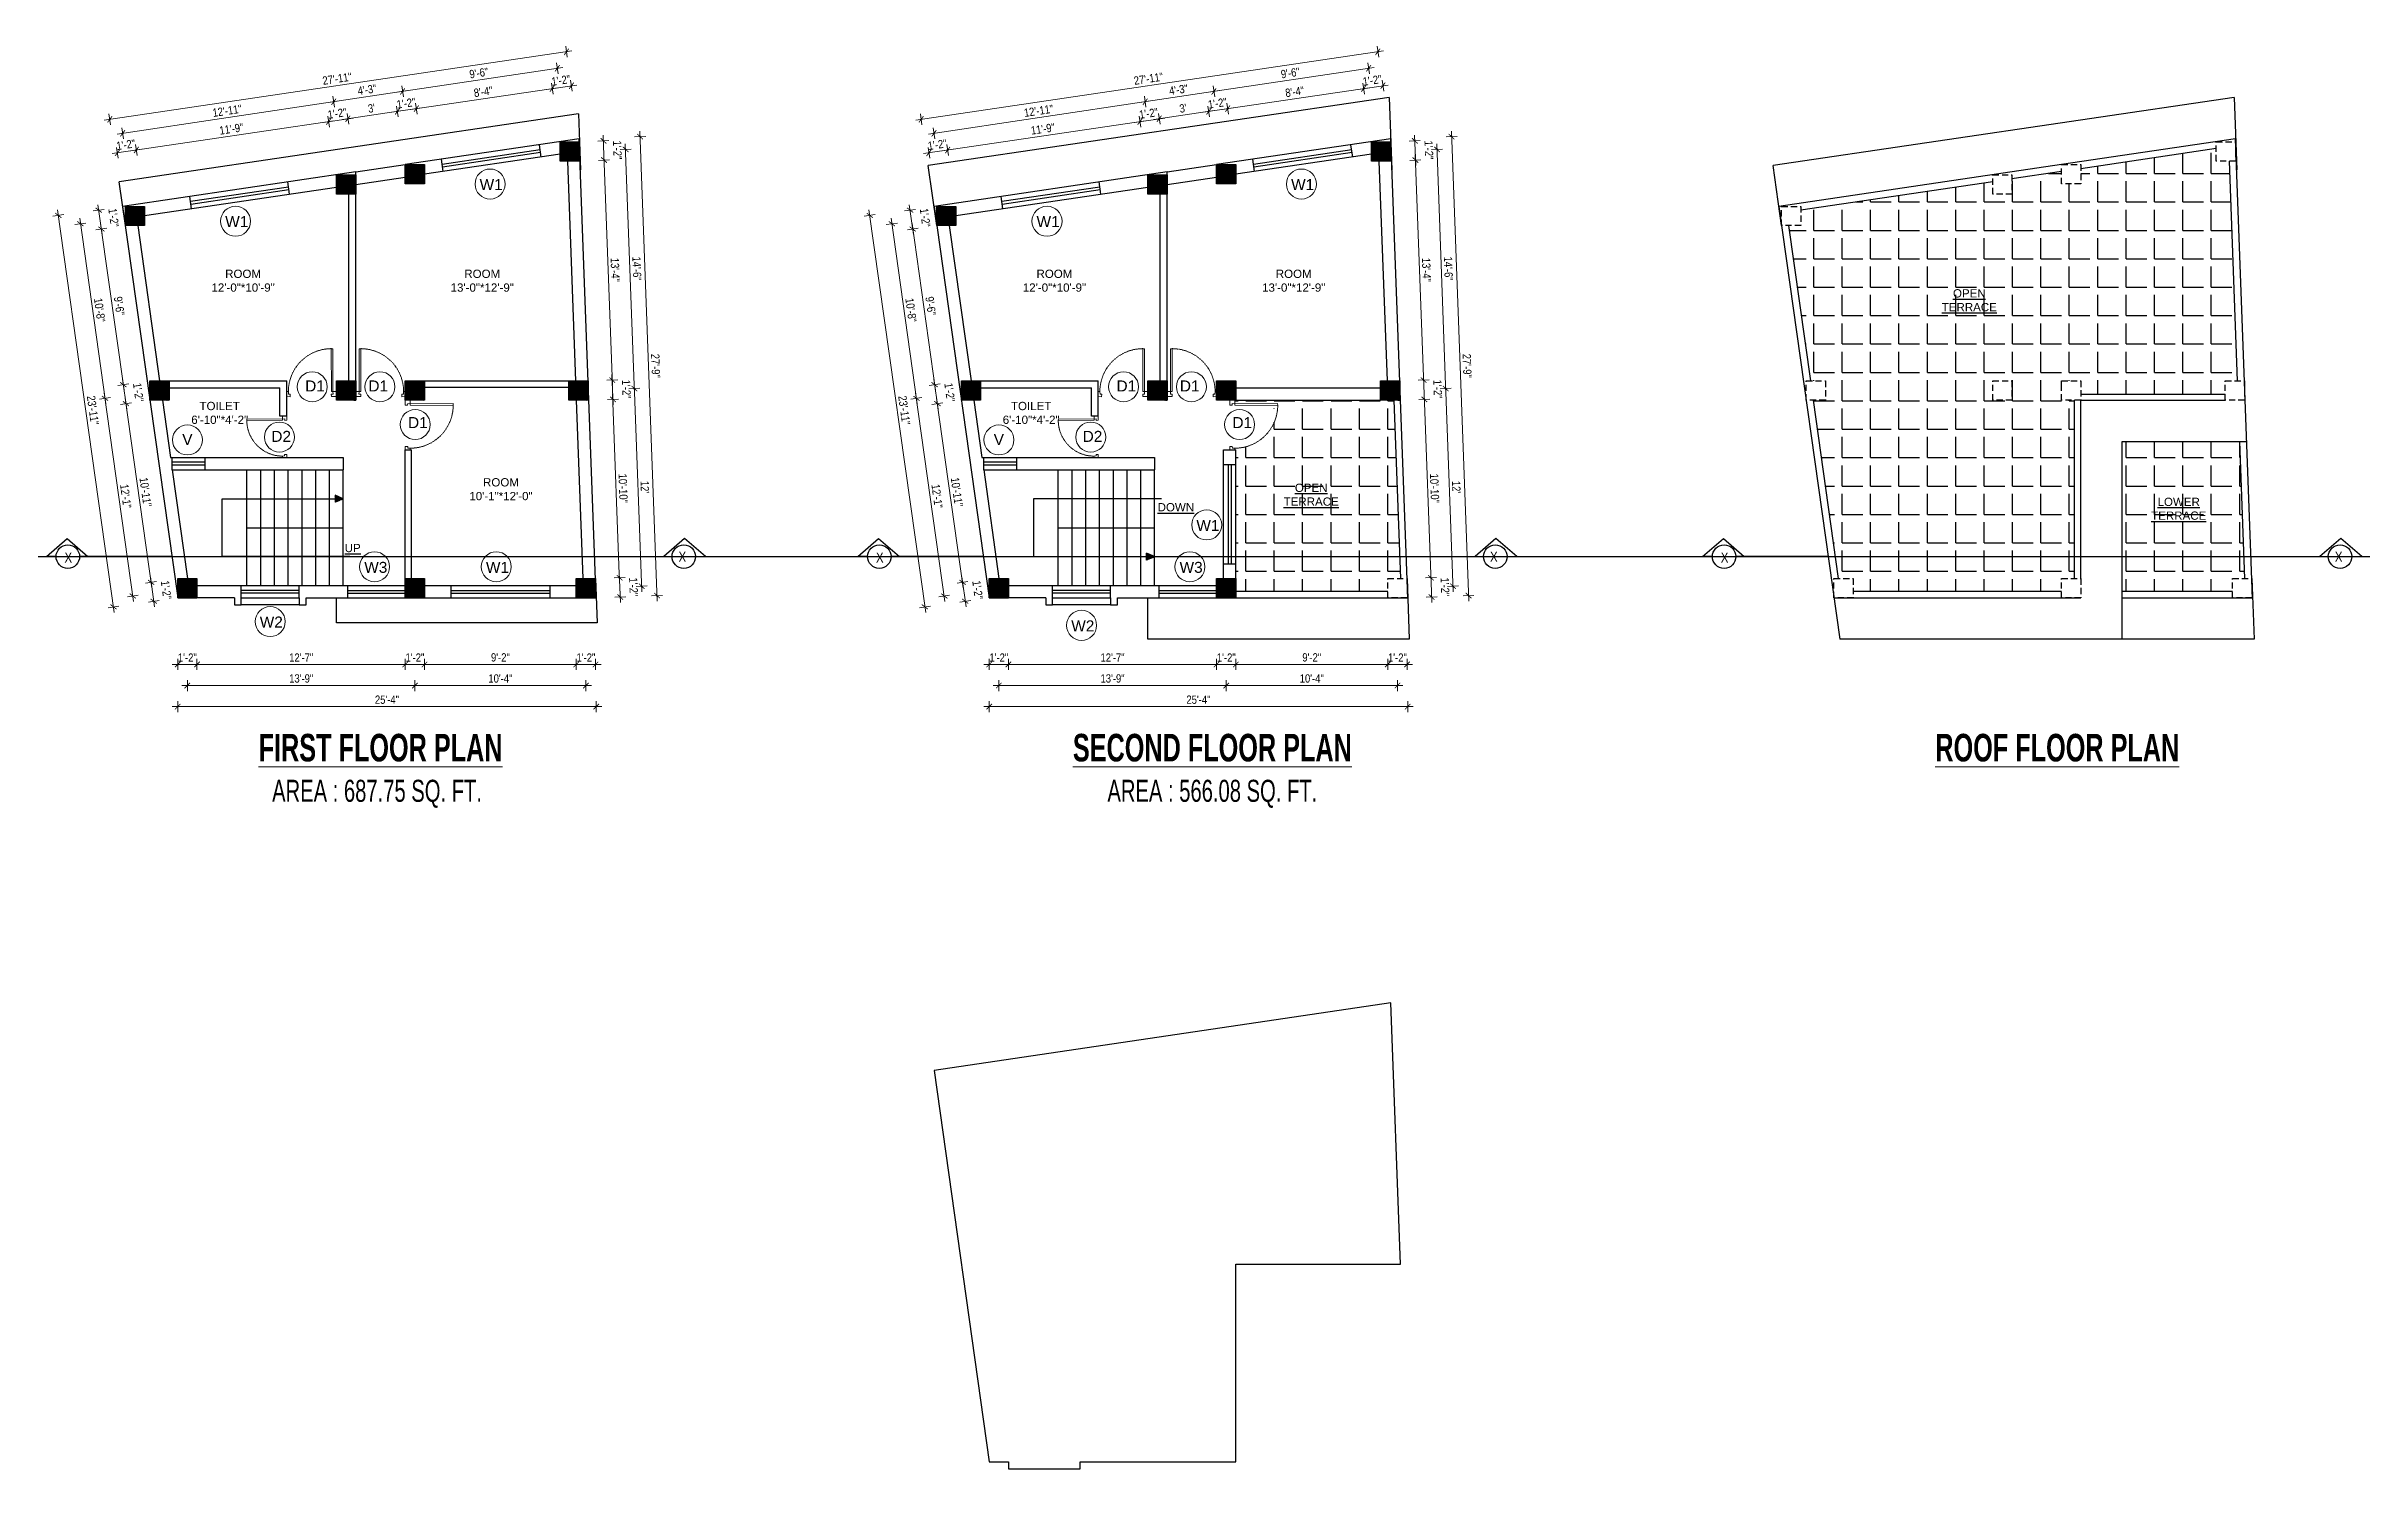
# Model space of a CAD drawing. Header units: inches. Extents: x -5142662 to -4941318, y -3361958 to -3160563.
# Drawn here: x -5009116 to -5007435, y -3263155 to -3262123 of the extents above; entities that cross this region are included whole.
import ezdxf

# ---------------------------------------------------------------- set-up
doc = ezdxf.new("R2010")
doc.units = ezdxf.units.IN
doc.header["$LTSCALE"] = 2
doc.header["$MEASUREMENT"] = 0
doc.header["$PDMODE"] = 34
doc.linetypes.add('HIDDEN', pattern=[0.375, 0.25, -0.125])
doc.layers.get('0').update_dxf_attribs({"linetype": 'CONTINUOUS'})
doc.layers.get('DEFPOINTS').update_dxf_attribs({"color": 141, "linetype": 'CONTINUOUS'})
for name, color, linetype in [('A-Hatch', 7, 'CONTINUOUS'), ('DIM', 5, 'CONTINUOUS'), ('WAll', 20, 'CONTINUOUS')]:
    doc.layers.add(name, color=color, linetype=linetype)
for name, color, linetype, lineweight in [('Annotate-Lite.w', 177, 'CONTINUOUS', 9), ('DIM 1-100', 4, 'CONTINUOUS', 13), ('dimension', 160, 'CONTINUOUS', 15), ('dimentions', 5, 'CONTINUOUS', 9), ('door', 20, 'CONTINUOUS', 35), ('Door-Window.w', 4, 'CONTINUOUS', 15), ('OUTLINE', 1, 'CONTINUOUS', 25), ('REN', 242, 'CONTINUOUS', 30), ('steps', 253, 'CONTINUOUS', 20), ('TEXT', 181, 'CONTINUOUS', 25), ('Text-100.w', 254, 'CONTINUOUS', 9), ('Toilet', 7, 'CONTINUOUS', 25)]:
    doc.layers.add(name, color=color, linetype=linetype, lineweight=lineweight)
doc.styles.add('ARAIL', font='ARIALN.TTF')
doc.styles.add('Arial', font='arial.ttf', dxfattribs={"width": 0.8, "height": 12})
doc.styles.add('arial.', font='arial.ttf')
doc.styles.add('gaurav', font='arial.ttf')
doc.styles.add('Lettring Text', font='arial.ttf')
doc.styles.add('S-111', font='tahoma.ttf', dxfattribs={"height": 8})
doc.styles.get("Standard").update_dxf_attribs({"font": 'ARIALN.TTF'})
doc.styles.add('TAHOMA', font='tahoma.ttf', dxfattribs={"height": 9})
doc.styles.add('Text', font='GOTHIC.TTF', dxfattribs={"height": 6})
doc.dimstyles.new('1 by 96', dxfattribs={"dimtxt": 6, "dimasz": 4, "dimexe": 4, "dimexo": 4, "dimgap": 2, "dimtad": 1, "dimdec": 0, "dimzin": 0, "dimdsep": 46, "dimlunit": 4, "dimtxsty": 'Standard', "dimblk": 'ARCHTICK', "dimcen": 0, "dimdle": 4, "dimadec": 0, "dimazin": 0, "dimtfac": 1, "dimtdec": 0, "dimtix": 1, "dimtofl": 0, "dimtmove": 1, "dimatfit": 3, "dimldrblk": 'ARCHTICK', "dimfxl": 4, "dimfxlon": 1, "dimtolj": 1, "dimtzin": 0, "dimlwd": -1, "dimlwe": -1, "dimarcsym": 0})
doc.dimstyles.new('Copy of Standard', dxfattribs={"dimtxt": 6, "dimasz": 2.875, "dimexe": 2, "dimexo": 4, "dimgap": 2, "dimtad": 1, "dimdec": 0, "dimrnd": 1, "dimzin": 0, "dimdsep": 46, "dimlunit": 4, "dimtxsty": 'Lettring Text', "dimcen": 0.1, "dimclrd": 7, "dimclre": 7, "dimclrt": 7, "dimazin": 0, "dimtfac": 0.645, "dimtdec": 0, "dimtmove": 1, "dimatfit": 0, "dimfxl": 3, "dimfxlon": 1, "dimtfillclr": 256, "dimtolj": 1, "dimtzin": 0, "dimlwd": -1, "dimlwe": -1, "dimarcsym": 2})
doc.dimstyles.new("S-2'", dxfattribs={"dimscale": 96, "dimtxt": 9, "dimasz": 0.003, "dimexe": 0.09375, "dimexo": 0.09375, "dimgap": 0.0625, "dimtad": 1, "dimdec": 0, "dimlfac": 0.25, "dimzin": 3, "dimdsep": 46, "dimlunit": 3, "dimtxsty": 'S-111', "dimblk": 'S', "dimcen": 0.09375, "dimdle": 0.09375, "dimse1": 1, "dimse2": 1, "dimadec": 0, "dimazin": 1, "dimtfac": 1, "dimtdec": 0, "dimtix": 1, "dimtmove": 0, "dimatfit": 3, "dimldrblk": 'DOTSMALL', "dimfxl": 1, "dimtolj": 1, "dimtzin": 1, "dimarcsym": 0})
doc.dimstyles.get("Standard").update_dxf_attribs({"dimtxt": 0.18, "dimasz": 0.18, "dimexe": 0.18, "dimexo": 0.0625, "dimgap": 0.09, "dimtad": 0, "dimtih": 1, "dimtoh": 1, "dimdec": 4, "dimzin": 0, "dimdsep": 46, "dimtxsty": 'Standard', "dimcen": 0.09, "dimadec": 0, "dimazin": 0, "dimtfac": 1, "dimtdec": 4, "dimtofl": 0, "dimtmove": 0, "dimatfit": 3, "dimfxl": 1, "dimtolj": 1, "dimtzin": 0, "dimarcsym": 0})
pattern_1 = [(0, (0, 0), (0, 20.625), [15, -5.625]), (90, (0, 0), (-20.625, 1e-15), [15, -5.625])]
pattern_2 = [(90, (-3680.62, 0), (-12.5, 0), [])]

msp = doc.modelspace()

# ---------------------------------------------------------------- texts
at = {"layer": 'Annotate-Lite.w', "ltscale": 0.005, "char_height": 8, "style": 'gaurav'}
for s, insert, attachment_point in [('W1', (-5008801.5, -3262219), 1), ('W1', (-5008212.1, -3262219), 1), ('W1', (-5008986.3, -3262245.9), 1), ('W1', (-5008397, -3262245.9), 1), ('D1', (-5008928.2, -3262365.2), 1), ('D1', (-5008868, -3262365.2), 3), ('D1', (-5008338.9, -3262365.2), 1), ('D1', (-5008278.6, -3262365.2), 3), ('D1', (-5008853.5, -3262399.8), 7), ('D1', (-5008254.7, -3262399.8), 7), ('V', (-5009017.5, -3262412.1), 7), ('D2', (-5008952.8, -3262401.8), 1), ('V', (-5008428.1, -3262412.1), 7), ('D2', (-5008363.5, -3262401.8), 1), ('W1', (-5008280.9, -3262466.5), 1), ('W3', (-5008885.3, -3262496.9), 1), ('W1', (-5008796.9, -3262496.9), 1), ('W3', (-5008293.1, -3262496.9), 1), ('W2', (-5008961.2, -3262536.6), 1), ('W2', (-5008371.8, -3262539.4), 1)]:
    msp.add_mtext_dynamic_manual_height_columns(s, width=8, gutter_width=100, heights=[0], dxfattribs=dict(at, insert=insert, attachment_point=attachment_point))
at = {"layer": 'TEXT', "lineweight": -2, "char_height": 6, "attachment_point": 5, "style": 'arial.'}
for s, insert in [('ROOM\\P12\'-0"*10\'-9"', (-5008973.3, -3262292.8)), ('ROOM\\P13\'-0"*12\'-9"', (-5008799.6, -3262292.8)), ('ROOM\\P12\'-0"*10\'-9"', (-5008384, -3262292.8)), ('ROOM\\P13\'-0"*12\'-9"', (-5008210.2, -3262292.8)), ('TOILET\\P6\'-10"*4\'-2"', (-5008990.3, -3262388.8)), ('TOILET\\P6\'-10"*4\'-2"', (-5008400.9, -3262388.8)), ('ROOM\\P10\'-1"*12\'-0"', (-5008786, -3262444.2))]:
    msp.add_mtext_dynamic_manual_height_columns(s, width=45.731, gutter_width=30, heights=[0], dxfattribs=dict(at, insert=insert))
for s, insert, width in [('{\\LOPEN\\PTERRACE}', (-5007719.5, -3262307), 127.506), ('{\\LOPEN\\PTERRACE}', (-5008197.5, -3262448.2), 127.506), ('{\\LDOWN}', (-5008295.8, -3262457.3), 26.674), ('{\\LLOWER\\PTERRACE}', (-5007567.4, -3262458.4), 127.506), ('{\\LUP}', (-5008893.7, -3262486.9), 26.674)]:
    msp.add_mtext(s, dxfattribs=dict(at, insert=insert, width=width))
at = {"layer": 'TEXT', "char_height": 7.2, "style": 'ARAIL'}
for insert, attachment_point in [((-5009097.5, -3262490.2), 3), ((-5008657, -3262489.6), 1), ((-5008508.1, -3262490.2), 3), ((-5008067.6, -3262489.6), 1), ((-5007894.5, -3262490.2), 3), ((-5007454, -3262489.6), 1)]:
    msp.add_mtext_dynamic_manual_height_columns('X', width=125.465, gutter_width=90, heights=[0], dxfattribs=dict(at, insert=insert, attachment_point=attachment_point))
at = {"layer": 'Text-100.w', "char_height": 20, "width": 569.102, "attachment_point": 2, "style": 'Arial'}
for s, insert in [('\\A1;{\\fArial Narrow|b1|i0|c0|p34;\\L FIRST FLOOR PLAN\\P\\fArial Narrow|b0|i0|c0|p34;\\H0.8x;\\lAREA : 687.75 SQ. FT.\\H1.02306x; }', (-5008876, -3262621.8)), ('\\A1;{\\fArial Narrow|b1|i0|c0|p34;\\LSECOND FLOOR PLAN\\P\\fArial Narrow|b0|i0|c0|p34;\\H0.8x;\\lAREA : 566.08 SQ. FT.\\H1.02306x; }', (-5008269.3, -3262621.8)), ('\\A1;{\\fArial Narrow|b1|i0|c0|p34;\\LROOF FLOOR PLAN}', (-5007655.6, -3262621.8))]:
    msp.add_mtext(s, dxfattribs=dict(at, insert=insert))

# ---------------------------------------------------------------- blocks, each defined once
blk = doc.blocks.new('3-0')
at = {"ltscale": 3}
for p, q in [((11063, 10097.7), (11066, 10099.9)), ((11063, 10097.7), (11064.5, 10095.7)), ((11066, 10096.8), (11064.5, 10095.7)), ((11065.3, 10097.8), (11066.7, 10098.9)), ((11066, 10096.8), (11065.3, 10097.8)), ((11066, 10099.9), (11066.7, 10098.9)), ((11085.5, 10074.1), (11110.3, 10093)), ((11111, 10092), (11110.3, 10093)), ((11086.2, 10073.2), (11111, 10092)), ((11084, 10073), (11082.6, 10071.9)), ((11082.6, 10071.9), (11084.8, 10069)), ((11084, 10073), (11084.8, 10072)), ((11084.8, 10072), (11086.2, 10073.2)), ((11084.8, 10069), (11087.7, 10071.2)), ((11086.2, 10073.2), (11085.5, 10074.1)), ((11087.7, 10071.2), (11086.2, 10073.2))]:
    blk.add_line(p, q, dxfattribs=at)
at = {"layer": 'Door-Window.w', "color": 9, "linetype": 'HIDDEN', "lineweight": 18}
blk.add_arc((11085.5, 10074.1), 31.2, 37.1906, 127.1465, dxfattribs=at)
blk = doc.blocks.new('_ArchTick')
at = {"color": 0, "linetype": 'ByBlock', "const_width": 0.15}
blk.add_lwpolyline([(-0.5, -0.5), (0.5, 0.5)], dxfattribs=at)
blk = doc.blocks.new('*D1007')
at = {"layer": 'DEFPOINTS', "color": 0, "ltscale": 0.5, "transparency": 16777216}
for p in [(-5009020.8, -3262523.1), (-5009006.8, -3262523.1), (-5009006.8, -3262571.4)]:
    blk.add_point(p, dxfattribs=at)
at = {"layer": 'DIM 1-100', "color": 0, "ltscale": 0.5, "transparency": 16777216}
for p, q in [((-5009024.8, -3262571.4), (-5009002.8, -3262571.4)), ((-5009020.8, -3262567.4), (-5009020.8, -3262575.4)), ((-5009006.8, -3262567.4), (-5009006.8, -3262575.4))]:
    blk.add_line(p, q, dxfattribs=at)
at = {"layer": 'DIM 1-100', "color": 0, "ltscale": 0.5, "transparency": 16777216, "xscale": 4, "yscale": 4, "zscale": 4, "rotation": 180}
blk.add_blockref('_ArchTick', (-5009020.8, -3262571.4), dxfattribs=at)
at = {"layer": 'DIM 1-100', "color": 0, "ltscale": 0.5, "transparency": 16777216, "xscale": 4, "yscale": 4, "zscale": 4}
blk.add_blockref('_ArchTick', (-5009006.8, -3262571.4), dxfattribs=at)
at = {"layer": 'DIM 1-100', "color": 0, "ltscale": 0.5, "transparency": 16777216, "insert": (-5009013.8, -3262566.4), "char_height": 6, "attachment_point": 5}
blk.add_mtext('\\A1;1\'-2"', dxfattribs=at)
blk = doc.blocks.new('*D1008')
at = {"layer": 'DEFPOINTS', "color": 0, "ltscale": 0.5, "transparency": 16777216}
for p in [(-5009006.8, -3262523.1), (-5008855.5, -3262523.1), (-5008855.5, -3262571.4)]:
    blk.add_point(p, dxfattribs=at)
at = {"layer": 'DIM 1-100', "color": 0, "ltscale": 0.5, "transparency": 16777216}
for p, q in [((-5009010.8, -3262571.4), (-5008851.5, -3262571.4)), ((-5009006.8, -3262567.4), (-5009006.8, -3262575.4)), ((-5008855.5, -3262567.4), (-5008855.5, -3262575.4))]:
    blk.add_line(p, q, dxfattribs=at)
at = {"layer": 'DIM 1-100', "color": 0, "ltscale": 0.5, "transparency": 16777216, "xscale": 4, "yscale": 4, "zscale": 4, "rotation": 180}
blk.add_blockref('_ArchTick', (-5009006.8, -3262571.4), dxfattribs=at)
at = {"layer": 'DIM 1-100', "color": 0, "ltscale": 0.5, "transparency": 16777216, "xscale": 4, "yscale": 4, "zscale": 4}
blk.add_blockref('_ArchTick', (-5008855.5, -3262571.4), dxfattribs=at)
at = {"layer": 'DIM 1-100', "color": 0, "ltscale": 0.5, "transparency": 16777216, "insert": (-5008931.1, -3262566.4), "char_height": 6, "attachment_point": 5}
blk.add_mtext('\\A1;12\'-7"', dxfattribs=at)
blk = doc.blocks.new('*D1009')
at = {"layer": 'DEFPOINTS', "color": 0, "ltscale": 0.5, "transparency": 16777216}
for p in [(-5008855.5, -3262523.1), (-5008841.5, -3262523.1), (-5008841.5, -3262571.4)]:
    blk.add_point(p, dxfattribs=at)
at = {"layer": 'DIM 1-100', "color": 0, "ltscale": 0.5, "transparency": 16777216}
for p, q in [((-5008859.5, -3262571.4), (-5008837.5, -3262571.4)), ((-5008855.5, -3262567.4), (-5008855.5, -3262575.4)), ((-5008841.5, -3262567.4), (-5008841.5, -3262575.4))]:
    blk.add_line(p, q, dxfattribs=at)
at = {"layer": 'DIM 1-100', "color": 0, "ltscale": 0.5, "transparency": 16777216, "xscale": 4, "yscale": 4, "zscale": 4, "rotation": 180}
blk.add_blockref('_ArchTick', (-5008855.5, -3262571.4), dxfattribs=at)
at = {"layer": 'DIM 1-100', "color": 0, "ltscale": 0.5, "transparency": 16777216, "xscale": 4, "yscale": 4, "zscale": 4}
blk.add_blockref('_ArchTick', (-5008841.5, -3262571.4), dxfattribs=at)
at = {"layer": 'DIM 1-100', "color": 0, "ltscale": 0.5, "transparency": 16777216, "insert": (-5008848.5, -3262566.4), "char_height": 6, "attachment_point": 5}
blk.add_mtext('\\A1;1\'-2"', dxfattribs=at)
blk = doc.blocks.new('*D1010')
at = {"layer": 'DEFPOINTS', "color": 0, "ltscale": 0.5, "transparency": 16777216}
for p in [(-5008841.5, -3262523.1), (-5008731.3, -3262523.1), (-5008731.3, -3262571.4)]:
    blk.add_point(p, dxfattribs=at)
at = {"layer": 'DIM 1-100', "color": 0, "ltscale": 0.5, "transparency": 16777216}
for p, q in [((-5008845.5, -3262571.4), (-5008727.3, -3262571.4)), ((-5008841.5, -3262567.4), (-5008841.5, -3262575.4)), ((-5008731.3, -3262567.4), (-5008731.3, -3262575.4))]:
    blk.add_line(p, q, dxfattribs=at)
at = {"layer": 'DIM 1-100', "color": 0, "ltscale": 0.5, "transparency": 16777216, "xscale": 4, "yscale": 4, "zscale": 4, "rotation": 180}
blk.add_blockref('_ArchTick', (-5008841.5, -3262571.4), dxfattribs=at)
at = {"layer": 'DIM 1-100', "color": 0, "ltscale": 0.5, "transparency": 16777216, "xscale": 4, "yscale": 4, "zscale": 4}
blk.add_blockref('_ArchTick', (-5008731.3, -3262571.4), dxfattribs=at)
at = {"layer": 'DIM 1-100', "color": 0, "ltscale": 0.5, "transparency": 16777216, "insert": (-5008786.4, -3262566.3), "char_height": 6, "attachment_point": 5}
blk.add_mtext('\\A1;9\'-2"', dxfattribs=at)
blk = doc.blocks.new('*D1011')
at = {"layer": 'DEFPOINTS', "color": 0, "ltscale": 0.5, "transparency": 16777216}
for p in [(-5008731.3, -3262523.1), (-5008717.3, -3262523.1), (-5008717.3, -3262571.4)]:
    blk.add_point(p, dxfattribs=at)
at = {"layer": 'DIM 1-100', "color": 0, "ltscale": 0.5, "transparency": 16777216}
for p, q in [((-5008735.3, -3262571.4), (-5008713.3, -3262571.4)), ((-5008731.3, -3262567.4), (-5008731.3, -3262575.4)), ((-5008717.3, -3262567.4), (-5008717.3, -3262575.4))]:
    blk.add_line(p, q, dxfattribs=at)
at = {"layer": 'DIM 1-100', "color": 0, "ltscale": 0.5, "transparency": 16777216, "xscale": 4, "yscale": 4, "zscale": 4, "rotation": 180}
blk.add_blockref('_ArchTick', (-5008731.3, -3262571.4), dxfattribs=at)
at = {"layer": 'DIM 1-100', "color": 0, "ltscale": 0.5, "transparency": 16777216, "xscale": 4, "yscale": 4, "zscale": 4}
blk.add_blockref('_ArchTick', (-5008717.3, -3262571.4), dxfattribs=at)
at = {"layer": 'DIM 1-100', "color": 0, "ltscale": 0.5, "transparency": 16777216, "insert": (-5008724.3, -3262566.4), "char_height": 6, "attachment_point": 5}
blk.add_mtext('\\A1;1\'-2"', dxfattribs=at)
blk = doc.blocks.new('*D1018')
at = {"layer": 'DEFPOINTS', "color": 0, "ltscale": 0.5, "transparency": 16777216}
for p in [(-5009076.2, -3262255.3), (-5009058.8, -3262252.8), (-5009041, -3262365.6)]:
    blk.add_point(p, dxfattribs=at)
at = {"layer": 'DIM 1-100', "color": 0, "ltscale": 0.5, "transparency": 16777216}
for p, q in [((-5009072.3, -3262254.7), (-5009080.2, -3262255.8)), ((-5009059.7, -3262372.3), (-5009076.8, -3262251.3)), ((-5009056.3, -3262367.7), (-5009064.3, -3262368.9))]:
    blk.add_line(p, q, dxfattribs=at)
at = {"layer": 'DIM 1-100', "color": 0, "ltscale": 0.5, "transparency": 16777216, "xscale": 4, "yscale": 4, "zscale": 4}
for p, rotation in [((-5009076.2, -3262255.3), 98.01894551889058), ((-5009060.3, -3262368.3), 278.0189455188906)]:
    blk.add_blockref('_ArchTick', p, dxfattribs=dict(at, rotation=rotation))
at = {"layer": 'DIM 1-100', "color": 0, "ltscale": 0.5, "transparency": 16777216, "insert": (-5009063.3, -3262311.1), "char_height": 6, "attachment_point": 5, "rotation": 278.0189}
blk.add_mtext('\\A1;9\'-6"', dxfattribs=at)
blk = doc.blocks.new('*D1019')
at = {"layer": 'DEFPOINTS', "color": 0, "ltscale": 0.5, "transparency": 16777216}
for p in [(-5009078.2, -3262241.6), (-5009058.8, -3262238.8), (-5009058.8, -3262252.8)]:
    blk.add_point(p, dxfattribs=at)
at = {"layer": 'DIM 1-100', "color": 0, "ltscale": 0.5, "transparency": 16777216}
for p, q in [((-5009074.2, -3262241), (-5009082.1, -3262242.1)), ((-5009075.7, -3262259.2), (-5009078.7, -3262237.6)), ((-5009072.3, -3262254.7), (-5009080.2, -3262255.8))]:
    blk.add_line(p, q, dxfattribs=at)
at = {"layer": 'DIM 1-100', "color": 0, "ltscale": 0.5, "transparency": 16777216, "xscale": 4, "yscale": 4, "zscale": 4}
for p, rotation in [((-5009078.2, -3262241.6), 98.01894551889058), ((-5009076.2, -3262255.3), 278.0189455188906)]:
    blk.add_blockref('_ArchTick', p, dxfattribs=dict(at, rotation=rotation))
at = {"layer": 'DIM 1-100', "color": 0, "ltscale": 0.5, "transparency": 16777216, "insert": (-5009067.3, -3262247), "char_height": 6, "attachment_point": 5, "rotation": 278.0189}
blk.add_mtext('\\A1;1\'-2"', dxfattribs=at)
blk = doc.blocks.new('*D1020')
at = {"layer": 'DEFPOINTS', "color": 0, "ltscale": 0.5, "transparency": 16777216}
for p in [(-5009041, -3262365.6), (-5009058.4, -3262382), (-5009041, -3262379.6)]:
    blk.add_point(p, dxfattribs=at)
at = {"layer": 'DIM 1-100', "color": 0, "ltscale": 0.5, "transparency": 16777216}
for p, q in [((-5009056.3, -3262367.7), (-5009064.3, -3262368.9)), ((-5009060.9, -3262364.3), (-5009057.8, -3262386)), ((-5009054.4, -3262381.5), (-5009062.3, -3262382.6))]:
    blk.add_line(p, q, dxfattribs=at)
at = {"layer": 'DIM 1-100', "color": 0, "ltscale": 0.5, "transparency": 16777216, "xscale": 4, "yscale": 4, "zscale": 4}
for p, rotation in [((-5009060.3, -3262368.3), 98.01894551889058), ((-5009058.4, -3262382), 278.0189455188906)]:
    blk.add_blockref('_ArchTick', p, dxfattribs=dict(at, rotation=rotation))
at = {"layer": 'DIM 1-100', "color": 0, "ltscale": 0.5, "transparency": 16777216, "insert": (-5009049.4, -3262373.8), "char_height": 6, "attachment_point": 5, "rotation": 278.0189}
blk.add_mtext('\\A1;1\'-2"', dxfattribs=at)
blk = doc.blocks.new('*D1021')
at = {"layer": 'DEFPOINTS', "color": 0, "ltscale": 0.5, "transparency": 16777216}
for p in [(-5009041, -3262379.6), (-5009040.1, -3262511.8), (-5009020.8, -3262509.1)]:
    blk.add_point(p, dxfattribs=at)
at = {"layer": 'DIM 1-100', "color": 0, "ltscale": 0.5, "transparency": 16777216}
for p, q in [((-5009058.9, -3262378.1), (-5009039.5, -3262515.8)), ((-5009054.4, -3262381.5), (-5009062.3, -3262382.6)), ((-5009036.1, -3262511.2), (-5009044.1, -3262512.4))]:
    blk.add_line(p, q, dxfattribs=at)
at = {"layer": 'DIM 1-100', "color": 0, "ltscale": 0.5, "transparency": 16777216, "xscale": 4, "yscale": 4, "zscale": 4}
for p, rotation in [((-5009058.4, -3262382), 98.01894551889058), ((-5009040.1, -3262511.8), 278.0189455188906)]:
    blk.add_blockref('_ArchTick', p, dxfattribs=dict(at, rotation=rotation))
at = {"layer": 'DIM 1-100', "color": 0, "ltscale": 0.5, "transparency": 16777216, "insert": (-5009044.2, -3262446.2), "char_height": 6, "attachment_point": 5, "rotation": 278.0189}
blk.add_mtext('\\A1;10\'-11"', dxfattribs=at)
blk = doc.blocks.new('*D1022')
at = {"layer": 'DEFPOINTS', "color": 0, "ltscale": 0.5, "transparency": 16777216}
for p in [(-5009020.8, -3262509.1), (-5009038.2, -3262525.5), (-5009020.8, -3262523.1)]:
    blk.add_point(p, dxfattribs=at)
at = {"layer": 'DIM 1-100', "color": 0, "ltscale": 0.5, "transparency": 16777216}
for p, q in [((-5009036.1, -3262511.2), (-5009044.1, -3262512.4)), ((-5009040.6, -3262507.8), (-5009037.6, -3262529.5)), ((-5009034.2, -3262525), (-5009042.1, -3262526.1))]:
    blk.add_line(p, q, dxfattribs=at)
at = {"layer": 'DIM 1-100', "color": 0, "ltscale": 0.5, "transparency": 16777216, "xscale": 4, "yscale": 4, "zscale": 4}
for p, rotation in [((-5009040.1, -3262511.8), 98.01894551889058), ((-5009038.2, -3262525.5), 278.0189455188906)]:
    blk.add_blockref('_ArchTick', p, dxfattribs=dict(at, rotation=rotation))
at = {"layer": 'DIM 1-100', "color": 0, "ltscale": 0.5, "transparency": 16777216, "insert": (-5009029.2, -3262517.3), "char_height": 6, "attachment_point": 5, "rotation": 278.0189}
blk.add_mtext('\\A1;1\'-2"', dxfattribs=at)
blk = doc.blocks.new('*D1014')
at = {"layer": 'DEFPOINTS', "color": 0, "ltscale": 0.5, "transparency": 16777216}
for p in [(-5009073.6, -3262378.2), (-5009034, -3262372.6), (-5009013.8, -3262516.1)]:
    blk.add_point(p, dxfattribs=at)
at = {"layer": 'DIM 1-100', "color": 0, "ltscale": 0.5, "transparency": 16777216}
for p, q in [((-5009069.6, -3262377.6), (-5009077.6, -3262378.7)), ((-5009052.8, -3262525.6), (-5009074.2, -3262374.2)), ((-5009049.4, -3262521.1), (-5009057.3, -3262522.2))]:
    blk.add_line(p, q, dxfattribs=at)
at = {"layer": 'DIM 1-100', "color": 0, "ltscale": 0.5, "transparency": 16777216, "xscale": 4, "yscale": 4, "zscale": 4}
for p, rotation in [((-5009073.6, -3262378.2), 98.01894551876403), ((-5009053.4, -3262521.7), 278.018945518764)]:
    blk.add_blockref('_ArchTick', p, dxfattribs=dict(at, rotation=rotation))
at = {"layer": 'DIM 1-100', "color": 0, "ltscale": 0.5, "transparency": 16777216, "insert": (-5009058.5, -3262449.2), "char_height": 6, "attachment_point": 5, "rotation": 278.0189}
blk.add_mtext('\\A1;12\'-1"', dxfattribs=at)
blk = doc.blocks.new('*D1015')
at = {"layer": 'DEFPOINTS', "color": 0, "ltscale": 0.5, "transparency": 16777216}
for p in [(-5009091.5, -3262251.4), (-5009051.8, -3262245.8), (-5009034, -3262372.6)]:
    blk.add_point(p, dxfattribs=at)
at = {"layer": 'DIM 1-100', "color": 0, "ltscale": 0.5, "transparency": 16777216}
for p, q in [((-5009087.5, -3262250.9), (-5009095.4, -3262252)), ((-5009073, -3262382.1), (-5009092, -3262247.4)), ((-5009069.6, -3262377.6), (-5009077.6, -3262378.7))]:
    blk.add_line(p, q, dxfattribs=at)
at = {"layer": 'DIM 1-100', "color": 0, "ltscale": 0.5, "transparency": 16777216, "xscale": 4, "yscale": 4, "zscale": 4}
for p, rotation in [((-5009091.5, -3262251.4), 98.01894551876552), ((-5009073.6, -3262378.2), 278.0189455187655)]:
    blk.add_blockref('_ArchTick', p, dxfattribs=dict(at, rotation=rotation))
at = {"layer": 'DIM 1-100', "color": 0, "ltscale": 0.5, "transparency": 16777216, "insert": (-5009077.5, -3262314.1), "char_height": 6, "attachment_point": 5, "rotation": 278.0189}
blk.add_mtext('\\A1;10\'-8"', dxfattribs=at)
blk = doc.blocks.new('*D1016')
at = {"layer": 'DEFPOINTS', "color": 0, "ltscale": 0.5, "transparency": 16777216}
for p in [(-5009060.8, -3262238.8), (-5009067.4, -3262529.6), (-5009020.8, -3262523.1)]:
    blk.add_point(p, dxfattribs=at)
at = {"layer": 'DIM 1-100', "color": 0, "ltscale": 0.5, "transparency": 16777216}
for p, q in [((-5009108, -3262241.4), (-5009066.9, -3262533.6)), ((-5009103.5, -3262244.8), (-5009111.4, -3262246)), ((-5009063.5, -3262529.1), (-5009071.4, -3262530.2))]:
    blk.add_line(p, q, dxfattribs=at)
at = {"layer": 'DIM 1-100', "color": 0, "ltscale": 0.5, "transparency": 16777216, "xscale": 4, "yscale": 4, "zscale": 4}
for p, rotation in [((-5009107.5, -3262245.4), 98.01894551889016), ((-5009067.4, -3262529.6), 278.0189455188902)]:
    blk.add_blockref('_ArchTick', p, dxfattribs=dict(at, rotation=rotation))
at = {"layer": 'DIM 1-100', "color": 0, "ltscale": 0.5, "transparency": 16777216, "insert": (-5009082.4, -3262386.8), "char_height": 6, "attachment_point": 5, "rotation": 278.0189}
blk.add_mtext('\\A1;23\'-11"', dxfattribs=at)
blk = doc.blocks.new('*D1017')
at = {"layer": 'DEFPOINTS', "color": 0, "ltscale": 0.5, "transparency": 16777216}
for p in [(-5009013.8, -3262516.1), (-5008848.5, -3262516.1), (-5008848.5, -3262586.7)]:
    blk.add_point(p, dxfattribs=at)
at = {"layer": 'DIM 1-100', "color": 0, "ltscale": 0.5, "transparency": 16777216}
for p, q in [((-5009017.8, -3262586.7), (-5008844.5, -3262586.7)), ((-5009013.8, -3262582.7), (-5009013.8, -3262590.7)), ((-5008848.5, -3262582.7), (-5008848.5, -3262590.7))]:
    blk.add_line(p, q, dxfattribs=at)
at = {"layer": 'DIM 1-100', "color": 0, "ltscale": 0.5, "transparency": 16777216, "xscale": 4, "yscale": 4, "zscale": 4, "rotation": 180}
blk.add_blockref('_ArchTick', (-5009013.8, -3262586.7), dxfattribs=at)
at = {"layer": 'DIM 1-100', "color": 0, "ltscale": 0.5, "transparency": 16777216, "xscale": 4, "yscale": 4, "zscale": 4}
blk.add_blockref('_ArchTick', (-5008848.5, -3262586.7), dxfattribs=at)
at = {"layer": 'DIM 1-100', "color": 0, "ltscale": 0.5, "transparency": 16777216, "insert": (-5008931.1, -3262581.6), "char_height": 6, "attachment_point": 5}
blk.add_mtext('\\A1;13\'-9"', dxfattribs=at)
blk = doc.blocks.new('*D1023')
at = {"layer": 'DEFPOINTS', "color": 0, "ltscale": 0.5, "transparency": 16777216}
for p in [(-5008848.5, -3262516.1), (-5008724.3, -3262516.1), (-5008724.3, -3262586.7)]:
    blk.add_point(p, dxfattribs=at)
at = {"layer": 'DIM 1-100', "color": 0, "ltscale": 0.5, "transparency": 16777216}
for p, q in [((-5008852.5, -3262586.7), (-5008720.3, -3262586.7)), ((-5008848.5, -3262582.7), (-5008848.5, -3262590.7)), ((-5008724.3, -3262582.7), (-5008724.3, -3262590.7))]:
    blk.add_line(p, q, dxfattribs=at)
at = {"layer": 'DIM 1-100', "color": 0, "ltscale": 0.5, "transparency": 16777216, "xscale": 4, "yscale": 4, "zscale": 4, "rotation": 180}
blk.add_blockref('_ArchTick', (-5008848.5, -3262586.7), dxfattribs=at)
at = {"layer": 'DIM 1-100', "color": 0, "ltscale": 0.5, "transparency": 16777216, "xscale": 4, "yscale": 4, "zscale": 4}
blk.add_blockref('_ArchTick', (-5008724.3, -3262586.7), dxfattribs=at)
at = {"layer": 'DIM 1-100', "color": 0, "ltscale": 0.5, "transparency": 16777216, "insert": (-5008786.4, -3262581.6), "char_height": 6, "attachment_point": 5}
blk.add_mtext('\\A1;10\'-4"', dxfattribs=at)
blk = doc.blocks.new('*D1024')
at = {"layer": 'DEFPOINTS', "color": 0, "ltscale": 0.5, "transparency": 16777216}
for p in [(-5009020.8, -3262523.1), (-5008716.8, -3262523.1), (-5008716.8, -3262602)]:
    blk.add_point(p, dxfattribs=at)
at = {"layer": 'DIM 1-100', "color": 0, "ltscale": 0.5, "transparency": 16777216}
for p, q in [((-5009024.8, -3262602), (-5008712.8, -3262602)), ((-5009020.8, -3262598), (-5009020.8, -3262606)), ((-5008716.8, -3262598), (-5008716.8, -3262606))]:
    blk.add_line(p, q, dxfattribs=at)
at = {"layer": 'DIM 1-100', "color": 0, "ltscale": 0.5, "transparency": 16777216, "xscale": 4, "yscale": 4, "zscale": 4, "rotation": 180}
blk.add_blockref('_ArchTick', (-5009020.8, -3262602), dxfattribs=at)
at = {"layer": 'DIM 1-100', "color": 0, "ltscale": 0.5, "transparency": 16777216, "xscale": 4, "yscale": 4, "zscale": 4}
blk.add_blockref('_ArchTick', (-5008716.8, -3262602), dxfattribs=at)
at = {"layer": 'DIM 1-100', "color": 0, "ltscale": 0.5, "transparency": 16777216, "insert": (-5008868.8, -3262597), "char_height": 6, "attachment_point": 5}
blk.add_mtext('\\A1;25\'-4"', dxfattribs=at)
blk = doc.blocks.new('*D1025')
at = {"layer": 'DEFPOINTS', "color": 0, "ltscale": 0.5, "transparency": 16777216}
for p in [(-5008717.3, -3262509.1), (-5008699.9, -3262508.4), (-5008716.8, -3262523.1)]:
    blk.add_point(p, dxfattribs=at)
at = {"layer": 'DIM 1-100', "color": 0, "ltscale": 0.5, "transparency": 16777216}
for p, q in [((-5008703.9, -3262508.6), (-5008695.9, -3262508.3)), ((-5008699.3, -3262526.4), (-5008700.1, -3262504.4)), ((-5008703.4, -3262522.6), (-5008695.4, -3262522.3))]:
    blk.add_line(p, q, dxfattribs=at)
at = {"layer": 'DIM 1-100', "color": 0, "ltscale": 0.5, "transparency": 16777216, "xscale": 4, "yscale": 4, "zscale": 4}
for p, rotation in [((-5008699.9, -3262508.4), 92.11435361987118), ((-5008699.4, -3262522.4), 272.1143536198712)]:
    blk.add_blockref('_ArchTick', p, dxfattribs=dict(at, rotation=rotation))
at = {"layer": 'DIM 1-100', "color": 0, "ltscale": 0.5, "transparency": 16777216, "insert": (-5008689.7, -3262515.1), "char_height": 6, "attachment_point": 5, "rotation": 272.1144}
blk.add_mtext('\\A1;1\'-2"', dxfattribs=at)
blk = doc.blocks.new('*D1026')
at = {"layer": 'DEFPOINTS', "color": 0, "ltscale": 0.5, "transparency": 16777216}
for p in [(-5008704.7, -3262378.9), (-5008722.6, -3262379.6), (-5008717.3, -3262509.1)]:
    blk.add_point(p, dxfattribs=at)
at = {"layer": 'DIM 1-100', "color": 0, "ltscale": 0.5, "transparency": 16777216}
for p, q in [((-5008708.7, -3262379.1), (-5008700.7, -3262378.8)), ((-5008699.8, -3262512.4), (-5008704.9, -3262374.9)), ((-5008703.9, -3262508.6), (-5008695.9, -3262508.3))]:
    blk.add_line(p, q, dxfattribs=at)
at = {"layer": 'DIM 1-100', "color": 0, "ltscale": 0.5, "transparency": 16777216, "xscale": 4, "yscale": 4, "zscale": 4}
for p, rotation in [((-5008704.7, -3262378.9), 92.11435361987387), ((-5008699.9, -3262508.4), 272.1143536198738)]:
    blk.add_blockref('_ArchTick', p, dxfattribs=dict(at, rotation=rotation))
at = {"layer": 'DIM 1-100', "color": 0, "ltscale": 0.5, "transparency": 16777216, "insert": (-5008697.3, -3262443.5), "char_height": 6, "attachment_point": 5, "rotation": 272.1144}
blk.add_mtext('\\A1;10\'-10"', dxfattribs=at)
blk = doc.blocks.new('*D1027')
at = {"layer": 'DEFPOINTS', "color": 0, "ltscale": 0.5, "transparency": 16777216}
for p in [(-5008722.6, -3262365.6), (-5008705.2, -3262364.9), (-5008722.6, -3262379.6)]:
    blk.add_point(p, dxfattribs=at)
at = {"layer": 'DIM 1-100', "color": 0, "ltscale": 0.5, "transparency": 16777216}
for p, q in [((-5008704.6, -3262382.9), (-5008705.4, -3262360.9)), ((-5008709.2, -3262365.1), (-5008701.2, -3262364.8)), ((-5008708.7, -3262379.1), (-5008700.7, -3262378.8))]:
    blk.add_line(p, q, dxfattribs=at)
at = {"layer": 'DIM 1-100', "color": 0, "ltscale": 0.5, "transparency": 16777216, "xscale": 4, "yscale": 4, "zscale": 4}
for p, rotation in [((-5008705.2, -3262364.9), 92.11435361987387), ((-5008704.7, -3262378.9), 272.1143536198738)]:
    blk.add_blockref('_ArchTick', p, dxfattribs=dict(at, rotation=rotation))
at = {"layer": 'DIM 1-100', "color": 0, "ltscale": 0.5, "transparency": 16777216, "insert": (-5008694.9, -3262371.5), "char_height": 6, "attachment_point": 5, "rotation": 272.1144}
blk.add_mtext('\\A1;1\'-2"', dxfattribs=at)
blk = doc.blocks.new('*D1028')
at = {"layer": 'DEFPOINTS', "color": 0, "ltscale": 0.5, "transparency": 16777216}
for p in [(-5008729.1, -3262205.9), (-5008711.1, -3262205.2), (-5008722.6, -3262365.6)]:
    blk.add_point(p, dxfattribs=at)
at = {"layer": 'DIM 1-100', "color": 0, "ltscale": 0.5, "transparency": 16777216}
for p, q in [((-5008715.1, -3262205.4), (-5008707.1, -3262205.1)), ((-5008705.1, -3262368.9), (-5008711.3, -3262201.2)), ((-5008709.2, -3262365.1), (-5008701.2, -3262364.8))]:
    blk.add_line(p, q, dxfattribs=at)
at = {"layer": 'DIM 1-100', "color": 0, "ltscale": 0.5, "transparency": 16777216, "xscale": 4, "yscale": 4, "zscale": 4}
for p, rotation in [((-5008711.1, -3262205.2), 92.11435361987387), ((-5008705.2, -3262364.9), 272.1143536198738)]:
    blk.add_blockref('_ArchTick', p, dxfattribs=dict(at, rotation=rotation))
at = {"layer": 'DIM 1-100', "color": 0, "ltscale": 0.5, "transparency": 16777216, "insert": (-5008703.1, -3262284.9), "char_height": 6, "attachment_point": 5, "rotation": 272.1144}
blk.add_mtext('\\A1;13\'-4"', dxfattribs=at)
blk = doc.blocks.new('*D995')
at = {"layer": 'DEFPOINTS', "color": 0, "ltscale": 0.5, "transparency": 16777216}
for p in [(-5008729.1, -3262191.9), (-5008711.6, -3262191.2), (-5008729.1, -3262205.9)]:
    blk.add_point(p, dxfattribs=at)
at = {"layer": 'DIM 1-100', "color": 0, "ltscale": 0.5, "transparency": 16777216}
for p, q in [((-5008715.6, -3262191.4), (-5008707.6, -3262191.1)), ((-5008711, -3262209.2), (-5008711.8, -3262187.2)), ((-5008715.1, -3262205.4), (-5008707.1, -3262205.1))]:
    blk.add_line(p, q, dxfattribs=at)
at = {"layer": 'DIM 1-100', "color": 0, "ltscale": 0.5, "transparency": 16777216, "xscale": 4, "yscale": 4, "zscale": 4}
for p, rotation in [((-5008711.6, -3262191.2), 92.11435361987387), ((-5008711.1, -3262205.2), 272.1143536198738)]:
    blk.add_blockref('_ArchTick', p, dxfattribs=dict(at, rotation=rotation))
at = {"layer": 'DIM 1-100', "color": 0, "ltscale": 0.5, "transparency": 16777216, "insert": (-5008701.4, -3262197.9), "char_height": 6, "attachment_point": 5, "rotation": 272.1144}
blk.add_mtext('\\A1;1\'-2"', dxfattribs=at)
blk = doc.blocks.new('*D996')
at = {"layer": 'DEFPOINTS', "color": 0, "ltscale": 0.5, "transparency": 16777216}
for p in [(-5008729.6, -3262372.6), (-5008689.1, -3262371.1), (-5008724.3, -3262516.1)]:
    blk.add_point(p, dxfattribs=at)
at = {"layer": 'DIM 1-100', "color": 0, "ltscale": 0.5, "transparency": 16777216}
for p, q in [((-5008693.1, -3262371.2), (-5008685.1, -3262370.9)), ((-5008683.7, -3262518.6), (-5008689.3, -3262367.1)), ((-5008687.8, -3262514.7), (-5008679.8, -3262514.4))]:
    blk.add_line(p, q, dxfattribs=at)
at = {"layer": 'DIM 1-100', "color": 0, "ltscale": 0.5, "transparency": 16777216, "xscale": 4, "yscale": 4, "zscale": 4}
for p, rotation in [((-5008689.1, -3262371.1), 92.11435361966569), ((-5008683.8, -3262514.6), 272.1143536196657)]:
    blk.add_blockref('_ArchTick', p, dxfattribs=dict(at, rotation=rotation))
at = {"layer": 'DIM 1-100', "color": 0, "ltscale": 0.5, "transparency": 16777216, "insert": (-5008681.5, -3262442.6), "char_height": 6, "attachment_point": 5, "rotation": 272.1144}
blk.add_mtext("\\A1;12'", dxfattribs=at)
blk = doc.blocks.new('*D997')
at = {"layer": 'DEFPOINTS', "color": 0, "ltscale": 0.5, "transparency": 16777216}
for p in [(-5008736.1, -3262198.9), (-5008695.5, -3262197.4), (-5008729.6, -3262372.6)]:
    blk.add_point(p, dxfattribs=at)
at = {"layer": 'DIM 1-100', "color": 0, "ltscale": 0.5, "transparency": 16777216}
for p, q in [((-5008689, -3262375.1), (-5008695.7, -3262193.4)), ((-5008699.5, -3262197.5), (-5008691.5, -3262197.2)), ((-5008693.1, -3262371.2), (-5008685.1, -3262370.9))]:
    blk.add_line(p, q, dxfattribs=at)
at = {"layer": 'DIM 1-100', "color": 0, "ltscale": 0.5, "transparency": 16777216, "xscale": 4, "yscale": 4, "zscale": 4}
for p, rotation in [((-5008695.5, -3262197.4), 92.11435361966528), ((-5008689.1, -3262371.1), 272.1143536196653)]:
    blk.add_blockref('_ArchTick', p, dxfattribs=dict(at, rotation=rotation))
at = {"layer": 'DIM 1-100', "color": 0, "ltscale": 0.5, "transparency": 16777216, "insert": (-5008687.3, -3262284), "char_height": 6, "attachment_point": 5, "rotation": 272.1144}
blk.add_mtext('\\A1;14\'-6"', dxfattribs=at)
blk = doc.blocks.new('*D998')
at = {"layer": 'DEFPOINTS', "color": 0, "ltscale": 0.5, "transparency": 16777216}
for p in [(-5008729.1, -3262189.8), (-5008684.9, -3262188.2), (-5008716.8, -3262523.1)]:
    blk.add_point(p, dxfattribs=at)
at = {"layer": 'DIM 1-100', "color": 0, "ltscale": 0.5, "transparency": 16777216}
for p, q in [((-5008688.9, -3262188.3), (-5008680.9, -3262188)), ((-5008672.5, -3262525.4), (-5008685.1, -3262184.2)), ((-5008676.6, -3262521.6), (-5008668.6, -3262521.3))]:
    blk.add_line(p, q, dxfattribs=at)
at = {"layer": 'DIM 1-100', "color": 0, "ltscale": 0.5, "transparency": 16777216, "xscale": 4, "yscale": 4, "zscale": 4}
for p, rotation in [((-5008684.9, -3262188.2), 92.11435361988767), ((-5008672.6, -3262521.4), 272.1143536198877)]:
    blk.add_blockref('_ArchTick', p, dxfattribs=dict(at, rotation=rotation))
at = {"layer": 'DIM 1-100', "color": 0, "ltscale": 0.5, "transparency": 16777216, "insert": (-5008673.7, -3262354.6), "char_height": 6, "attachment_point": 5, "rotation": 272.1144}
blk.add_mtext('\\A1;27\'-9"', dxfattribs=at)
blk = doc.blocks.new('*D999')
at = {"layer": 'DEFPOINTS', "color": 0, "ltscale": 0.5, "transparency": 16777216}
for p in [(-5008911.2, -3262177.3), (-5008905.5, -3262215.9), (-5009044.8, -3262238.8)]:
    blk.add_point(p, dxfattribs=at)
at = {"layer": 'DIM 1-100', "color": 0, "ltscale": 0.5, "transparency": 16777216}
for p, q in [((-5009054.8, -3262198.5), (-5008907.3, -3262176.7)), ((-5008910.6, -3262181.3), (-5008911.8, -3262173.4)), ((-5009050.3, -3262201.9), (-5009051.5, -3262194))]:
    blk.add_line(p, q, dxfattribs=at)
at = {"layer": 'DIM 1-100', "color": 0, "ltscale": 0.5, "transparency": 16777216, "xscale": 4, "yscale": 4, "zscale": 4}
for p, rotation in [((-5008911.2, -3262177.3), 8.40388065718118), ((-5009050.9, -3262197.9), 188.4038806571812)]:
    blk.add_blockref('_ArchTick', p, dxfattribs=dict(at, rotation=rotation))
at = {"layer": 'DIM 1-100', "color": 0, "ltscale": 0.5, "transparency": 16777216, "insert": (-5008981.8, -3262182.6), "char_height": 6, "attachment_point": 5, "rotation": 8.4039}
blk.add_mtext('\\A1;11\'-9"', dxfattribs=at)
blk = doc.blocks.new('*D1000')
at = {"layer": 'DEFPOINTS', "color": 0, "ltscale": 0.5, "transparency": 16777216}
for p in [(-5008897.2, -3262175.2), (-5008905.5, -3262215.9), (-5008891.5, -3262213.8)]:
    blk.add_point(p, dxfattribs=at)
at = {"layer": 'DIM 1-100', "color": 0, "ltscale": 0.5, "transparency": 16777216}
for p, q in [((-5008915.2, -3262177.9), (-5008893.3, -3262174.7)), ((-5008910.6, -3262181.3), (-5008911.8, -3262173.4)), ((-5008896.6, -3262179.2), (-5008897.8, -3262171.3))]:
    blk.add_line(p, q, dxfattribs=at)
at = {"layer": 'DIM 1-100', "color": 0, "ltscale": 0.5, "transparency": 16777216, "xscale": 4, "yscale": 4, "zscale": 4}
for p, rotation in [((-5008911.2, -3262177.3), 188.4038806571812), ((-5008897.2, -3262175.2), 8.40388065718118)]:
    blk.add_blockref('_ArchTick', p, dxfattribs=dict(at, rotation=rotation))
at = {"layer": 'DIM 1-100', "color": 0, "ltscale": 0.5, "transparency": 16777216, "insert": (-5008905, -3262171.3), "char_height": 6, "attachment_point": 5, "rotation": 8.4039}
blk.add_mtext('\\A1;1\'-2"', dxfattribs=at)
blk = doc.blocks.new('*D1001')
at = {"layer": 'DEFPOINTS', "color": 0, "ltscale": 0.5, "transparency": 16777216}
for p in [(-5008861.2, -3262169.9), (-5008855.5, -3262208.5), (-5008891.5, -3262213.8)]:
    blk.add_point(p, dxfattribs=at)
at = {"layer": 'DIM 1-100', "color": 0, "ltscale": 0.5, "transparency": 16777216}
for p, q in [((-5008901.2, -3262175.8), (-5008857.3, -3262169.3)), ((-5008896.6, -3262179.2), (-5008897.8, -3262171.3)), ((-5008860.6, -3262173.9), (-5008861.8, -3262166))]:
    blk.add_line(p, q, dxfattribs=at)
at = {"layer": 'DIM 1-100', "color": 0, "ltscale": 0.5, "transparency": 16777216, "xscale": 4, "yscale": 4, "zscale": 4}
for p, rotation in [((-5008897.2, -3262175.2), 188.4038806571812), ((-5008861.2, -3262169.9), 8.40388065718118)]:
    blk.add_blockref('_ArchTick', p, dxfattribs=dict(at, rotation=rotation))
at = {"layer": 'DIM 1-100', "color": 0, "ltscale": 0.5, "transparency": 16777216, "insert": (-5008880, -3262167.6), "char_height": 6, "attachment_point": 5, "rotation": 8.4039}
blk.add_mtext("\\A1;3'", dxfattribs=at)
blk = doc.blocks.new('*D1002')
at = {"layer": 'DEFPOINTS', "color": 0, "ltscale": 0.5, "transparency": 16777216}
for p in [(-5008847.5, -3262167.9), (-5008855.5, -3262208.5), (-5008841.5, -3262208.5)]:
    blk.add_point(p, dxfattribs=at)
at = {"layer": 'DIM 1-100', "color": 0, "ltscale": 0.5, "transparency": 16777216}
for p, q in [((-5008865.2, -3262170.5), (-5008843.6, -3262167.3)), ((-5008860.6, -3262173.9), (-5008861.8, -3262166)), ((-5008846.9, -3262171.9), (-5008848.1, -3262163.9))]:
    blk.add_line(p, q, dxfattribs=at)
at = {"layer": 'DIM 1-100', "color": 0, "ltscale": 0.5, "transparency": 16777216, "xscale": 4, "yscale": 4, "zscale": 4}
for p, rotation in [((-5008861.2, -3262169.9), 188.4038806571812), ((-5008847.5, -3262167.9), 8.40388065718118)]:
    blk.add_blockref('_ArchTick', p, dxfattribs=dict(at, rotation=rotation))
at = {"layer": 'DIM 1-100', "color": 0, "ltscale": 0.5, "transparency": 16777216, "insert": (-5008854.9, -3262163.9), "char_height": 6, "attachment_point": 5, "rotation": 8.4039}
blk.add_mtext('\\A1;1\'-2"', dxfattribs=at)
blk = doc.blocks.new('*D1003')
at = {"layer": 'DEFPOINTS', "color": 0, "ltscale": 0.5, "transparency": 16777216}
for p in [(-5008748.8, -3262153.3), (-5008743.1, -3262191.9), (-5008841.5, -3262208.5)]:
    blk.add_point(p, dxfattribs=at)
at = {"layer": 'DIM 1-100', "color": 0, "ltscale": 0.5, "transparency": 16777216}
for p, q in [((-5008851.5, -3262168.5), (-5008744.8, -3262152.7)), ((-5008748.2, -3262157.3), (-5008749.4, -3262149.4)), ((-5008846.9, -3262171.9), (-5008848.1, -3262163.9))]:
    blk.add_line(p, q, dxfattribs=at)
at = {"layer": 'DIM 1-100', "color": 0, "ltscale": 0.5, "transparency": 16777216, "xscale": 4, "yscale": 4, "zscale": 4}
for p, rotation in [((-5008748.8, -3262153.3), 8.40388065718118), ((-5008847.5, -3262167.9), 188.4038806571812)]:
    blk.add_blockref('_ArchTick', p, dxfattribs=dict(at, rotation=rotation))
at = {"layer": 'DIM 1-100', "color": 0, "ltscale": 0.5, "transparency": 16777216, "insert": (-5008798.9, -3262155.6), "char_height": 6, "attachment_point": 5, "rotation": 8.4039}
blk.add_mtext('\\A1;8\'-4"', dxfattribs=at)
blk = doc.blocks.new('*D1004')
at = {"layer": 'DEFPOINTS', "color": 0, "ltscale": 0.5, "transparency": 16777216}
for p in [(-5008734.8, -3262151.2), (-5008743.1, -3262191.9), (-5008729.1, -3262189.8)]:
    blk.add_point(p, dxfattribs=at)
at = {"layer": 'DIM 1-100', "color": 0, "ltscale": 0.5, "transparency": 16777216}
for p, q in [((-5008752.7, -3262153.9), (-5008730.8, -3262150.7)), ((-5008748.2, -3262157.3), (-5008749.4, -3262149.4)), ((-5008734.2, -3262155.2), (-5008735.4, -3262147.3))]:
    blk.add_line(p, q, dxfattribs=at)
at = {"layer": 'DIM 1-100', "color": 0, "ltscale": 0.5, "transparency": 16777216, "xscale": 4, "yscale": 4, "zscale": 4}
for p, rotation in [((-5008748.8, -3262153.3), 188.4038806571812), ((-5008734.8, -3262151.2), 8.40388065718118)]:
    blk.add_blockref('_ArchTick', p, dxfattribs=dict(at, rotation=rotation))
at = {"layer": 'DIM 1-100', "color": 0, "ltscale": 0.5, "transparency": 16777216, "insert": (-5008742.5, -3262147.3), "char_height": 6, "attachment_point": 5, "rotation": 8.4039}
blk.add_mtext('\\A1;1\'-2"', dxfattribs=at)
blk = doc.blocks.new('*D1005')
at = {"layer": 'DEFPOINTS', "color": 0, "ltscale": 0.5, "transparency": 16777216}
for p in [(-5009064.6, -3262200), (-5009058.8, -3262238.8), (-5009044.8, -3262238.8)]:
    blk.add_point(p, dxfattribs=at)
at = {"layer": 'DIM 1-100', "color": 0, "ltscale": 0.5, "transparency": 16777216}
for p, q in [((-5009050.3, -3262201.9), (-5009051.5, -3262194)), ((-5009046.9, -3262197.4), (-5009068.5, -3262200.5)), ((-5009064, -3262203.9), (-5009065.2, -3262196))]:
    blk.add_line(p, q, dxfattribs=at)
at = {"layer": 'DIM 1-100', "color": 0, "ltscale": 0.5, "transparency": 16777216, "xscale": 4, "yscale": 4, "zscale": 4}
for p, rotation in [((-5009064.6, -3262200), 188.4038806571812), ((-5009050.9, -3262197.9), 8.403880657181153)]:
    blk.add_blockref('_ArchTick', p, dxfattribs=dict(at, rotation=rotation))
at = {"layer": 'DIM 1-100', "color": 0, "ltscale": 0.5, "transparency": 16777216, "insert": (-5009058.5, -3262194), "char_height": 6, "attachment_point": 5, "rotation": 8.4039}
blk.add_mtext('\\A1;1\'-2"', dxfattribs=at)
blk = doc.blocks.new('*D1006')
at = {"layer": 'DEFPOINTS', "color": 0, "ltscale": 0.5, "transparency": 16777216}
for p in [(-5009060.8, -3262185.8), (-5008898.5, -3262222.9), (-5009051.8, -3262245.8)]:
    blk.add_point(p, dxfattribs=at)
at = {"layer": 'DIM 1-100', "color": 0, "ltscale": 0.5, "transparency": 16777216}
for p, q in [((-5008906.9, -3262166.8), (-5008908.1, -3262158.9)), ((-5008903.5, -3262162.3), (-5009064.8, -3262186.4)), ((-5009060.2, -3262189.8), (-5009061.4, -3262181.9))]:
    blk.add_line(p, q, dxfattribs=at)
at = {"layer": 'DIM 1-100', "color": 0, "ltscale": 0.5, "transparency": 16777216, "xscale": 4, "yscale": 4, "zscale": 4}
for p, rotation in [((-5008907.5, -3262162.9), 8.510423086332324), ((-5009060.8, -3262185.8), 188.5104230863323)]:
    blk.add_blockref('_ArchTick', p, dxfattribs=dict(at, rotation=rotation))
at = {"layer": 'DIM 1-100', "color": 0, "ltscale": 0.5, "transparency": 16777216, "insert": (-5008984.9, -3262169.4), "char_height": 6, "attachment_point": 5, "rotation": 8.5104}
blk.add_mtext('\\A1;12\'-11"', dxfattribs=at)
blk = doc.blocks.new('*D1012')
at = {"layer": 'DEFPOINTS', "color": 0, "ltscale": 0.5, "transparency": 16777216}
for p in [(-5008857.5, -3262155.4), (-5008898.5, -3262222.9), (-5008848.5, -3262215.5)]:
    blk.add_point(p, dxfattribs=at)
at = {"layer": 'DIM 1-100', "color": 0, "ltscale": 0.5, "transparency": 16777216}
for p, q in [((-5008911.5, -3262163.5), (-5008853.6, -3262154.8)), ((-5008906.9, -3262166.8), (-5008908.1, -3262158.9)), ((-5008856.9, -3262159.4), (-5008858.1, -3262151.4))]:
    blk.add_line(p, q, dxfattribs=at)
at = {"layer": 'DIM 1-100', "color": 0, "ltscale": 0.5, "transparency": 16777216, "xscale": 4, "yscale": 4, "zscale": 4}
for p, rotation in [((-5008907.5, -3262162.9), 188.5104230863326), ((-5008857.5, -3262155.4), 8.510423086332644)]:
    blk.add_blockref('_ArchTick', p, dxfattribs=dict(at, rotation=rotation))
at = {"layer": 'DIM 1-100', "color": 0, "ltscale": 0.5, "transparency": 16777216, "insert": (-5008883.3, -3262154.1), "char_height": 6, "attachment_point": 5, "rotation": 8.5104}
blk.add_mtext('\\A1;4\'-3"', dxfattribs=at)
blk = doc.blocks.new('*D1013')
at = {"layer": 'DEFPOINTS', "color": 0, "ltscale": 0.5, "transparency": 16777216}
for p in [(-5008745.1, -3262138.6), (-5008736.1, -3262198.9), (-5008848.5, -3262215.5)]:
    blk.add_point(p, dxfattribs=at)
at = {"layer": 'DIM 1-100', "color": 0, "ltscale": 0.5, "transparency": 16777216}
for p, q in [((-5008861.5, -3262156), (-5008741.1, -3262138)), ((-5008744.5, -3262142.5), (-5008745.7, -3262134.6)), ((-5008856.9, -3262159.4), (-5008858.1, -3262151.4))]:
    blk.add_line(p, q, dxfattribs=at)
at = {"layer": 'DIM 1-100', "color": 0, "ltscale": 0.5, "transparency": 16777216, "xscale": 4, "yscale": 4, "zscale": 4}
for p, rotation in [((-5008745.1, -3262138.6), 8.510423086332644), ((-5008857.5, -3262155.4), 188.5104230863326)]:
    blk.add_blockref('_ArchTick', p, dxfattribs=dict(at, rotation=rotation))
at = {"layer": 'DIM 1-100', "color": 0, "ltscale": 0.5, "transparency": 16777216, "insert": (-5008802.1, -3262142), "char_height": 6, "attachment_point": 5, "rotation": 8.5104}
blk.add_mtext('\\A1;9\'-6"', dxfattribs=at)
blk = doc.blocks.new('*D994')
at = {"layer": 'DEFPOINTS', "color": 0, "ltscale": 0.5, "transparency": 16777216}
for p in [(-5009070.1, -3262175.6), (-5008729.1, -3262189.8), (-5009060.8, -3262238.8)]:
    blk.add_point(p, dxfattribs=at)
at = {"layer": 'DIM 1-100', "color": 0, "ltscale": 0.5, "transparency": 16777216}
for p, q in [((-5008734.5, -3262126), (-5009074.1, -3262176.2)), ((-5008737.8, -3262130.5), (-5008739, -3262122.6)), ((-5009069.6, -3262179.5), (-5009070.7, -3262171.6))]:
    blk.add_line(p, q, dxfattribs=at)
at = {"layer": 'DIM 1-100', "color": 0, "ltscale": 0.5, "transparency": 16777216, "xscale": 4, "yscale": 4, "zscale": 4}
for p, rotation in [((-5008738.4, -3262126.6), 8.403880655919362), ((-5009070.1, -3262175.6), 188.4038806559193)]:
    blk.add_blockref('_ArchTick', p, dxfattribs=dict(at, rotation=rotation))
at = {"layer": 'DIM 1-100', "color": 0, "ltscale": 0.5, "transparency": 16777216, "insert": (-5008905, -3262146.1), "char_height": 6, "attachment_point": 5, "rotation": 8.4039}
blk.add_mtext('\\A1;27\'-11"', dxfattribs=at)
blk = doc.blocks.new('*D1029')
at = {"layer": 'DEFPOINTS', "color": 0, "ltscale": 0.5, "transparency": 16777216}
for p in [(-5008431.4, -3262523.1), (-5008417.4, -3262523.1), (-5008417.4, -3262571.4)]:
    blk.add_point(p, dxfattribs=at)
at = {"layer": 'DIM 1-100', "color": 0, "ltscale": 0.5, "transparency": 16777216}
for p, q in [((-5008435.4, -3262571.4), (-5008413.4, -3262571.4)), ((-5008431.4, -3262567.4), (-5008431.4, -3262575.4)), ((-5008417.4, -3262567.4), (-5008417.4, -3262575.4))]:
    blk.add_line(p, q, dxfattribs=at)
at = {"layer": 'DIM 1-100', "color": 0, "ltscale": 0.5, "transparency": 16777216, "xscale": 4, "yscale": 4, "zscale": 4, "rotation": 180}
blk.add_blockref('_ArchTick', (-5008431.4, -3262571.4), dxfattribs=at)
at = {"layer": 'DIM 1-100', "color": 0, "ltscale": 0.5, "transparency": 16777216, "xscale": 4, "yscale": 4, "zscale": 4}
blk.add_blockref('_ArchTick', (-5008417.4, -3262571.4), dxfattribs=at)
at = {"layer": 'DIM 1-100', "color": 0, "ltscale": 0.5, "transparency": 16777216, "insert": (-5008424.4, -3262566.4), "char_height": 6, "attachment_point": 5}
blk.add_mtext('\\A1;1\'-2"', dxfattribs=at)
blk = doc.blocks.new('*D1030')
at = {"layer": 'DEFPOINTS', "color": 0, "ltscale": 0.5, "transparency": 16777216}
for p in [(-5008417.4, -3262523.1), (-5008266.2, -3262523.1), (-5008266.2, -3262571.4)]:
    blk.add_point(p, dxfattribs=at)
at = {"layer": 'DIM 1-100', "color": 0, "ltscale": 0.5, "transparency": 16777216}
for p, q in [((-5008421.4, -3262571.4), (-5008262.2, -3262571.4)), ((-5008417.4, -3262567.4), (-5008417.4, -3262575.4)), ((-5008266.2, -3262567.4), (-5008266.2, -3262575.4))]:
    blk.add_line(p, q, dxfattribs=at)
at = {"layer": 'DIM 1-100', "color": 0, "ltscale": 0.5, "transparency": 16777216, "xscale": 4, "yscale": 4, "zscale": 4, "rotation": 180}
blk.add_blockref('_ArchTick', (-5008417.4, -3262571.4), dxfattribs=at)
at = {"layer": 'DIM 1-100', "color": 0, "ltscale": 0.5, "transparency": 16777216, "xscale": 4, "yscale": 4, "zscale": 4}
blk.add_blockref('_ArchTick', (-5008266.2, -3262571.4), dxfattribs=at)
at = {"layer": 'DIM 1-100', "color": 0, "ltscale": 0.5, "transparency": 16777216, "insert": (-5008341.8, -3262566.4), "char_height": 6, "attachment_point": 5}
blk.add_mtext('\\A1;12\'-7"', dxfattribs=at)
blk = doc.blocks.new('*D1031')
at = {"layer": 'DEFPOINTS', "color": 0, "ltscale": 0.5, "transparency": 16777216}
for p in [(-5008266.2, -3262523.1), (-5008252.2, -3262523.1), (-5008252.2, -3262571.4)]:
    blk.add_point(p, dxfattribs=at)
at = {"layer": 'DIM 1-100', "color": 0, "ltscale": 0.5, "transparency": 16777216}
for p, q in [((-5008270.2, -3262571.4), (-5008248.2, -3262571.4)), ((-5008266.2, -3262567.4), (-5008266.2, -3262575.4)), ((-5008252.2, -3262567.4), (-5008252.2, -3262575.4))]:
    blk.add_line(p, q, dxfattribs=at)
at = {"layer": 'DIM 1-100', "color": 0, "ltscale": 0.5, "transparency": 16777216, "xscale": 4, "yscale": 4, "zscale": 4, "rotation": 180}
blk.add_blockref('_ArchTick', (-5008266.2, -3262571.4), dxfattribs=at)
at = {"layer": 'DIM 1-100', "color": 0, "ltscale": 0.5, "transparency": 16777216, "xscale": 4, "yscale": 4, "zscale": 4}
blk.add_blockref('_ArchTick', (-5008252.2, -3262571.4), dxfattribs=at)
at = {"layer": 'DIM 1-100', "color": 0, "ltscale": 0.5, "transparency": 16777216, "insert": (-5008259.2, -3262566.4), "char_height": 6, "attachment_point": 5}
blk.add_mtext('\\A1;1\'-2"', dxfattribs=at)
blk = doc.blocks.new('*D1032')
at = {"layer": 'DEFPOINTS', "color": 0, "ltscale": 0.5, "transparency": 16777216}
for p in [(-5008252.2, -3262523.1), (-5008141.9, -3262523.1), (-5008141.9, -3262571.4)]:
    blk.add_point(p, dxfattribs=at)
at = {"layer": 'DIM 1-100', "color": 0, "ltscale": 0.5, "transparency": 16777216}
for p, q in [((-5008256.2, -3262571.4), (-5008137.9, -3262571.4)), ((-5008252.2, -3262567.4), (-5008252.2, -3262575.4)), ((-5008141.9, -3262567.4), (-5008141.9, -3262575.4))]:
    blk.add_line(p, q, dxfattribs=at)
at = {"layer": 'DIM 1-100', "color": 0, "ltscale": 0.5, "transparency": 16777216, "xscale": 4, "yscale": 4, "zscale": 4, "rotation": 180}
blk.add_blockref('_ArchTick', (-5008252.2, -3262571.4), dxfattribs=at)
at = {"layer": 'DIM 1-100', "color": 0, "ltscale": 0.5, "transparency": 16777216, "xscale": 4, "yscale": 4, "zscale": 4}
blk.add_blockref('_ArchTick', (-5008141.9, -3262571.4), dxfattribs=at)
at = {"layer": 'DIM 1-100', "color": 0, "ltscale": 0.5, "transparency": 16777216, "insert": (-5008197.1, -3262566.3), "char_height": 6, "attachment_point": 5}
blk.add_mtext('\\A1;9\'-2"', dxfattribs=at)
blk = doc.blocks.new('*D1033')
at = {"layer": 'DEFPOINTS', "color": 0, "ltscale": 0.5, "transparency": 16777216}
for p in [(-5008141.9, -3262523.1), (-5008127.9, -3262523.1), (-5008127.9, -3262571.4)]:
    blk.add_point(p, dxfattribs=at)
at = {"layer": 'DIM 1-100', "color": 0, "ltscale": 0.5, "transparency": 16777216}
for p, q in [((-5008145.9, -3262571.4), (-5008123.9, -3262571.4)), ((-5008141.9, -3262567.4), (-5008141.9, -3262575.4)), ((-5008127.9, -3262567.4), (-5008127.9, -3262575.4))]:
    blk.add_line(p, q, dxfattribs=at)
at = {"layer": 'DIM 1-100', "color": 0, "ltscale": 0.5, "transparency": 16777216, "xscale": 4, "yscale": 4, "zscale": 4, "rotation": 180}
blk.add_blockref('_ArchTick', (-5008141.9, -3262571.4), dxfattribs=at)
at = {"layer": 'DIM 1-100', "color": 0, "ltscale": 0.5, "transparency": 16777216, "xscale": 4, "yscale": 4, "zscale": 4}
blk.add_blockref('_ArchTick', (-5008127.9, -3262571.4), dxfattribs=at)
at = {"layer": 'DIM 1-100', "color": 0, "ltscale": 0.5, "transparency": 16777216, "insert": (-5008134.9, -3262566.4), "char_height": 6, "attachment_point": 5}
blk.add_mtext('\\A1;1\'-2"', dxfattribs=at)
blk = doc.blocks.new('*D1034')
at = {"layer": 'DEFPOINTS', "color": 0, "ltscale": 0.5, "transparency": 16777216}
for p in [(-5008486.9, -3262255.3), (-5008469.5, -3262252.8), (-5008451.6, -3262365.6)]:
    blk.add_point(p, dxfattribs=at)
at = {"layer": 'DIM 1-100', "color": 0, "ltscale": 0.5, "transparency": 16777216}
for p, q in [((-5008482.9, -3262254.7), (-5008490.8, -3262255.8)), ((-5008470.4, -3262372.3), (-5008487.4, -3262251.3)), ((-5008467, -3262367.7), (-5008474.9, -3262368.9))]:
    blk.add_line(p, q, dxfattribs=at)
at = {"layer": 'DIM 1-100', "color": 0, "ltscale": 0.5, "transparency": 16777216, "xscale": 4, "yscale": 4, "zscale": 4}
for p, rotation in [((-5008486.9, -3262255.3), 98.01894551889055), ((-5008471, -3262368.3), 278.0189455188905)]:
    blk.add_blockref('_ArchTick', p, dxfattribs=dict(at, rotation=rotation))
at = {"layer": 'DIM 1-100', "color": 0, "ltscale": 0.5, "transparency": 16777216, "insert": (-5008473.9, -3262311.1), "char_height": 6, "attachment_point": 5, "rotation": 278.0189}
blk.add_mtext('\\A1;9\'-6"', dxfattribs=at)
blk = doc.blocks.new('*D1035')
at = {"layer": 'DEFPOINTS', "color": 0, "ltscale": 0.5, "transparency": 16777216}
for p in [(-5008488.8, -3262241.6), (-5008469.5, -3262238.8), (-5008469.5, -3262252.8)]:
    blk.add_point(p, dxfattribs=at)
at = {"layer": 'DIM 1-100', "color": 0, "ltscale": 0.5, "transparency": 16777216}
for p, q in [((-5008484.8, -3262241), (-5008492.8, -3262242.1)), ((-5008486.3, -3262259.2), (-5008489.4, -3262237.6)), ((-5008482.9, -3262254.7), (-5008490.8, -3262255.8))]:
    blk.add_line(p, q, dxfattribs=at)
at = {"layer": 'DIM 1-100', "color": 0, "ltscale": 0.5, "transparency": 16777216, "xscale": 4, "yscale": 4, "zscale": 4}
for p, rotation in [((-5008488.8, -3262241.6), 98.01894551889055), ((-5008486.9, -3262255.3), 278.0189455188905)]:
    blk.add_blockref('_ArchTick', p, dxfattribs=dict(at, rotation=rotation))
at = {"layer": 'DIM 1-100', "color": 0, "ltscale": 0.5, "transparency": 16777216, "insert": (-5008477.9, -3262247), "char_height": 6, "attachment_point": 5, "rotation": 278.0189}
blk.add_mtext('\\A1;1\'-2"', dxfattribs=at)
blk = doc.blocks.new('*D1036')
at = {"layer": 'DEFPOINTS', "color": 0, "ltscale": 0.5, "transparency": 16777216}
for p in [(-5008451.6, -3262365.6), (-5008469, -3262382), (-5008451.6, -3262379.6)]:
    blk.add_point(p, dxfattribs=at)
at = {"layer": 'DIM 1-100', "color": 0, "ltscale": 0.5, "transparency": 16777216}
for p, q in [((-5008467, -3262367.7), (-5008474.9, -3262368.9)), ((-5008471.5, -3262364.3), (-5008468.5, -3262386)), ((-5008465.1, -3262381.5), (-5008473, -3262382.6))]:
    blk.add_line(p, q, dxfattribs=at)
at = {"layer": 'DIM 1-100', "color": 0, "ltscale": 0.5, "transparency": 16777216, "xscale": 4, "yscale": 4, "zscale": 4}
for p, rotation in [((-5008471, -3262368.3), 98.01894551889055), ((-5008469, -3262382), 278.0189455188905)]:
    blk.add_blockref('_ArchTick', p, dxfattribs=dict(at, rotation=rotation))
at = {"layer": 'DIM 1-100', "color": 0, "ltscale": 0.5, "transparency": 16777216, "insert": (-5008460.1, -3262373.8), "char_height": 6, "attachment_point": 5, "rotation": 278.0189}
blk.add_mtext('\\A1;1\'-2"', dxfattribs=at)
blk = doc.blocks.new('*D1037')
at = {"layer": 'DEFPOINTS', "color": 0, "ltscale": 0.5, "transparency": 16777216}
for p in [(-5008451.6, -3262379.6), (-5008450.7, -3262511.8), (-5008431.4, -3262509.1)]:
    blk.add_point(p, dxfattribs=at)
at = {"layer": 'DIM 1-100', "color": 0, "ltscale": 0.5, "transparency": 16777216}
for p, q in [((-5008469.6, -3262378.1), (-5008450.2, -3262515.8)), ((-5008465.1, -3262381.5), (-5008473, -3262382.6)), ((-5008446.8, -3262511.2), (-5008454.7, -3262512.4))]:
    blk.add_line(p, q, dxfattribs=at)
at = {"layer": 'DIM 1-100', "color": 0, "ltscale": 0.5, "transparency": 16777216, "xscale": 4, "yscale": 4, "zscale": 4}
for p, rotation in [((-5008469, -3262382), 98.01894551889055), ((-5008450.7, -3262511.8), 278.0189455188905)]:
    blk.add_blockref('_ArchTick', p, dxfattribs=dict(at, rotation=rotation))
at = {"layer": 'DIM 1-100', "color": 0, "ltscale": 0.5, "transparency": 16777216, "insert": (-5008454.9, -3262446.2), "char_height": 6, "attachment_point": 5, "rotation": 278.0189}
blk.add_mtext('\\A1;10\'-11"', dxfattribs=at)
blk = doc.blocks.new('*D1038')
at = {"layer": 'DEFPOINTS', "color": 0, "ltscale": 0.5, "transparency": 16777216}
for p in [(-5008431.4, -3262509.1), (-5008448.8, -3262525.5), (-5008431.4, -3262523.1)]:
    blk.add_point(p, dxfattribs=at)
at = {"layer": 'DIM 1-100', "color": 0, "ltscale": 0.5, "transparency": 16777216}
for p, q in [((-5008446.8, -3262511.2), (-5008454.7, -3262512.4)), ((-5008451.3, -3262507.8), (-5008448.2, -3262529.5)), ((-5008444.8, -3262525), (-5008452.8, -3262526.1))]:
    blk.add_line(p, q, dxfattribs=at)
at = {"layer": 'DIM 1-100', "color": 0, "ltscale": 0.5, "transparency": 16777216, "xscale": 4, "yscale": 4, "zscale": 4}
for p, rotation in [((-5008450.7, -3262511.8), 98.01894551889055), ((-5008448.8, -3262525.5), 278.0189455188905)]:
    blk.add_blockref('_ArchTick', p, dxfattribs=dict(at, rotation=rotation))
at = {"layer": 'DIM 1-100', "color": 0, "ltscale": 0.5, "transparency": 16777216, "insert": (-5008439.8, -3262517.3), "char_height": 6, "attachment_point": 5, "rotation": 278.0189}
blk.add_mtext('\\A1;1\'-2"', dxfattribs=at)
blk = doc.blocks.new('*D1039')
at = {"layer": 'DEFPOINTS', "color": 0, "ltscale": 0.5, "transparency": 16777216}
for p in [(-5008484.2, -3262378.2), (-5008444.6, -3262372.6), (-5008424.4, -3262516.1)]:
    blk.add_point(p, dxfattribs=at)
at = {"layer": 'DIM 1-100', "color": 0, "ltscale": 0.5, "transparency": 16777216}
for p, q in [((-5008480.3, -3262377.6), (-5008488.2, -3262378.7)), ((-5008463.5, -3262525.6), (-5008484.8, -3262374.2)), ((-5008460.1, -3262521.1), (-5008468, -3262522.2))]:
    blk.add_line(p, q, dxfattribs=at)
at = {"layer": 'DIM 1-100', "color": 0, "ltscale": 0.5, "transparency": 16777216, "xscale": 4, "yscale": 4, "zscale": 4}
for p, rotation in [((-5008484.2, -3262378.2), 98.01894551876403), ((-5008464, -3262521.7), 278.018945518764)]:
    blk.add_blockref('_ArchTick', p, dxfattribs=dict(at, rotation=rotation))
at = {"layer": 'DIM 1-100', "color": 0, "ltscale": 0.5, "transparency": 16777216, "insert": (-5008469.2, -3262449.2), "char_height": 6, "attachment_point": 5, "rotation": 278.0189}
blk.add_mtext('\\A1;12\'-1"', dxfattribs=at)
blk = doc.blocks.new('*D1040')
at = {"layer": 'DEFPOINTS', "color": 0, "ltscale": 0.5, "transparency": 16777216}
for p in [(-5008502.1, -3262251.4), (-5008462.5, -3262245.8), (-5008444.6, -3262372.6)]:
    blk.add_point(p, dxfattribs=at)
at = {"layer": 'DIM 1-100', "color": 0, "ltscale": 0.5, "transparency": 16777216}
for p, q in [((-5008498.1, -3262250.9), (-5008506.1, -3262252)), ((-5008483.7, -3262382.1), (-5008502.7, -3262247.4)), ((-5008480.3, -3262377.6), (-5008488.2, -3262378.7))]:
    blk.add_line(p, q, dxfattribs=at)
at = {"layer": 'DIM 1-100', "color": 0, "ltscale": 0.5, "transparency": 16777216, "xscale": 4, "yscale": 4, "zscale": 4}
for p, rotation in [((-5008502.1, -3262251.4), 98.01894551876556), ((-5008484.2, -3262378.2), 278.0189455187655)]:
    blk.add_blockref('_ArchTick', p, dxfattribs=dict(at, rotation=rotation))
at = {"layer": 'DIM 1-100', "color": 0, "ltscale": 0.5, "transparency": 16777216, "insert": (-5008488.2, -3262314.1), "char_height": 6, "attachment_point": 5, "rotation": 278.0189}
blk.add_mtext('\\A1;10\'-8"', dxfattribs=at)
blk = doc.blocks.new('*D1041')
at = {"layer": 'DEFPOINTS', "color": 0, "ltscale": 0.5, "transparency": 16777216}
for p in [(-5008471.4, -3262238.8), (-5008478.1, -3262529.6), (-5008431.4, -3262523.1)]:
    blk.add_point(p, dxfattribs=at)
at = {"layer": 'DIM 1-100', "color": 0, "ltscale": 0.5, "transparency": 16777216}
for p, q in [((-5008518.7, -3262241.4), (-5008477.5, -3262533.6)), ((-5008514.2, -3262244.8), (-5008522.1, -3262246)), ((-5008474.1, -3262529.1), (-5008482, -3262530.2))]:
    blk.add_line(p, q, dxfattribs=at)
at = {"layer": 'DIM 1-100', "color": 0, "ltscale": 0.5, "transparency": 16777216, "xscale": 4, "yscale": 4, "zscale": 4}
for p, rotation in [((-5008518.1, -3262245.4), 98.01894551889016), ((-5008478.1, -3262529.6), 278.0189455188902)]:
    blk.add_blockref('_ArchTick', p, dxfattribs=dict(at, rotation=rotation))
at = {"layer": 'DIM 1-100', "color": 0, "ltscale": 0.5, "transparency": 16777216, "insert": (-5008493.1, -3262386.8), "char_height": 6, "attachment_point": 5, "rotation": 278.0189}
blk.add_mtext('\\A1;23\'-11"', dxfattribs=at)
blk = doc.blocks.new('*D1042')
at = {"layer": 'DEFPOINTS', "color": 0, "ltscale": 0.5, "transparency": 16777216}
for p in [(-5008424.4, -3262516.1), (-5008259.2, -3262516.1), (-5008259.2, -3262586.7)]:
    blk.add_point(p, dxfattribs=at)
at = {"layer": 'DIM 1-100', "color": 0, "ltscale": 0.5, "transparency": 16777216}
for p, q in [((-5008428.4, -3262586.7), (-5008255.2, -3262586.7)), ((-5008424.4, -3262582.7), (-5008424.4, -3262590.7)), ((-5008259.2, -3262582.7), (-5008259.2, -3262590.7))]:
    blk.add_line(p, q, dxfattribs=at)
at = {"layer": 'DIM 1-100', "color": 0, "ltscale": 0.5, "transparency": 16777216, "xscale": 4, "yscale": 4, "zscale": 4, "rotation": 180}
blk.add_blockref('_ArchTick', (-5008424.4, -3262586.7), dxfattribs=at)
at = {"layer": 'DIM 1-100', "color": 0, "ltscale": 0.5, "transparency": 16777216, "xscale": 4, "yscale": 4, "zscale": 4}
blk.add_blockref('_ArchTick', (-5008259.2, -3262586.7), dxfattribs=at)
at = {"layer": 'DIM 1-100', "color": 0, "ltscale": 0.5, "transparency": 16777216, "insert": (-5008341.8, -3262581.6), "char_height": 6, "attachment_point": 5}
blk.add_mtext('\\A1;13\'-9"', dxfattribs=at)
blk = doc.blocks.new('*D1043')
at = {"layer": 'DEFPOINTS', "color": 0, "ltscale": 0.5, "transparency": 16777216}
for p in [(-5008259.2, -3262516.1), (-5008134.9, -3262516.1), (-5008134.9, -3262586.7)]:
    blk.add_point(p, dxfattribs=at)
at = {"layer": 'DIM 1-100', "color": 0, "ltscale": 0.5, "transparency": 16777216}
for p, q in [((-5008263.2, -3262586.7), (-5008130.9, -3262586.7)), ((-5008259.2, -3262582.7), (-5008259.2, -3262590.7)), ((-5008134.9, -3262582.7), (-5008134.9, -3262590.7))]:
    blk.add_line(p, q, dxfattribs=at)
at = {"layer": 'DIM 1-100', "color": 0, "ltscale": 0.5, "transparency": 16777216, "xscale": 4, "yscale": 4, "zscale": 4, "rotation": 180}
blk.add_blockref('_ArchTick', (-5008259.2, -3262586.7), dxfattribs=at)
at = {"layer": 'DIM 1-100', "color": 0, "ltscale": 0.5, "transparency": 16777216, "xscale": 4, "yscale": 4, "zscale": 4}
blk.add_blockref('_ArchTick', (-5008134.9, -3262586.7), dxfattribs=at)
at = {"layer": 'DIM 1-100', "color": 0, "ltscale": 0.5, "transparency": 16777216, "insert": (-5008197.1, -3262581.6), "char_height": 6, "attachment_point": 5}
blk.add_mtext('\\A1;10\'-4"', dxfattribs=at)
blk = doc.blocks.new('*D1044')
at = {"layer": 'DEFPOINTS', "color": 0, "ltscale": 0.5, "transparency": 16777216}
for p in [(-5008431.4, -3262523.1), (-5008127.4, -3262523.1), (-5008127.4, -3262602)]:
    blk.add_point(p, dxfattribs=at)
at = {"layer": 'DIM 1-100', "color": 0, "ltscale": 0.5, "transparency": 16777216}
for p, q in [((-5008435.4, -3262602), (-5008123.4, -3262602)), ((-5008431.4, -3262598), (-5008431.4, -3262606)), ((-5008127.4, -3262598), (-5008127.4, -3262606))]:
    blk.add_line(p, q, dxfattribs=at)
at = {"layer": 'DIM 1-100', "color": 0, "ltscale": 0.5, "transparency": 16777216, "xscale": 4, "yscale": 4, "zscale": 4, "rotation": 180}
blk.add_blockref('_ArchTick', (-5008431.4, -3262602), dxfattribs=at)
at = {"layer": 'DIM 1-100', "color": 0, "ltscale": 0.5, "transparency": 16777216, "xscale": 4, "yscale": 4, "zscale": 4}
blk.add_blockref('_ArchTick', (-5008127.4, -3262602), dxfattribs=at)
at = {"layer": 'DIM 1-100', "color": 0, "ltscale": 0.5, "transparency": 16777216, "insert": (-5008279.4, -3262597), "char_height": 6, "attachment_point": 5}
blk.add_mtext('\\A1;25\'-4"', dxfattribs=at)
blk = doc.blocks.new('*D1045')
at = {"layer": 'DEFPOINTS', "color": 0, "ltscale": 0.5, "transparency": 16777216}
for p in [(-5008127.9, -3262509.1), (-5008110.6, -3262508.4), (-5008127.4, -3262523.1)]:
    blk.add_point(p, dxfattribs=at)
at = {"layer": 'DIM 1-100', "color": 0, "ltscale": 0.5, "transparency": 16777216}
for p, q in [((-5008114.6, -3262508.6), (-5008106.6, -3262508.3)), ((-5008109.9, -3262526.4), (-5008110.7, -3262504.4)), ((-5008114.1, -3262522.6), (-5008106.1, -3262522.3))]:
    blk.add_line(p, q, dxfattribs=at)
at = {"layer": 'DIM 1-100', "color": 0, "ltscale": 0.5, "transparency": 16777216, "xscale": 4, "yscale": 4, "zscale": 4}
for p, rotation in [((-5008110.6, -3262508.4), 92.11435361987118), ((-5008110.1, -3262522.4), 272.1143536198712)]:
    blk.add_blockref('_ArchTick', p, dxfattribs=dict(at, rotation=rotation))
at = {"layer": 'DIM 1-100', "color": 0, "ltscale": 0.5, "transparency": 16777216, "insert": (-5008100.3, -3262515.1), "char_height": 6, "attachment_point": 5, "rotation": 272.1144}
blk.add_mtext('\\A1;1\'-2"', dxfattribs=at)
blk = doc.blocks.new('*D1046')
at = {"layer": 'DEFPOINTS', "color": 0, "ltscale": 0.5, "transparency": 16777216}
for p in [(-5008115.4, -3262378.9), (-5008133.2, -3262379.6), (-5008127.9, -3262509.1)]:
    blk.add_point(p, dxfattribs=at)
at = {"layer": 'DIM 1-100', "color": 0, "ltscale": 0.5, "transparency": 16777216}
for p, q in [((-5008119.4, -3262379.1), (-5008111.4, -3262378.8)), ((-5008110.4, -3262512.4), (-5008115.5, -3262374.9)), ((-5008114.6, -3262508.6), (-5008106.6, -3262508.3))]:
    blk.add_line(p, q, dxfattribs=at)
at = {"layer": 'DIM 1-100', "color": 0, "ltscale": 0.5, "transparency": 16777216, "xscale": 4, "yscale": 4, "zscale": 4}
for p, rotation in [((-5008115.4, -3262378.9), 92.11435361987387), ((-5008110.6, -3262508.4), 272.1143536198738)]:
    blk.add_blockref('_ArchTick', p, dxfattribs=dict(at, rotation=rotation))
at = {"layer": 'DIM 1-100', "color": 0, "ltscale": 0.5, "transparency": 16777216, "insert": (-5008107.9, -3262443.5), "char_height": 6, "attachment_point": 5, "rotation": 272.1144}
blk.add_mtext('\\A1;10\'-10"', dxfattribs=at)
blk = doc.blocks.new('*D1047')
at = {"layer": 'DEFPOINTS', "color": 0, "ltscale": 0.5, "transparency": 16777216}
for p in [(-5008133.2, -3262365.6), (-5008115.9, -3262364.9), (-5008133.2, -3262379.6)]:
    blk.add_point(p, dxfattribs=at)
at = {"layer": 'DIM 1-100', "color": 0, "ltscale": 0.5, "transparency": 16777216}
for p, q in [((-5008115.2, -3262382.9), (-5008116, -3262360.9)), ((-5008119.9, -3262365.1), (-5008111.9, -3262364.8)), ((-5008119.4, -3262379.1), (-5008111.4, -3262378.8))]:
    blk.add_line(p, q, dxfattribs=at)
at = {"layer": 'DIM 1-100', "color": 0, "ltscale": 0.5, "transparency": 16777216, "xscale": 4, "yscale": 4, "zscale": 4}
for p, rotation in [((-5008115.9, -3262364.9), 92.11435361987387), ((-5008115.4, -3262378.9), 272.1143536198738)]:
    blk.add_blockref('_ArchTick', p, dxfattribs=dict(at, rotation=rotation))
at = {"layer": 'DIM 1-100', "color": 0, "ltscale": 0.5, "transparency": 16777216, "insert": (-5008105.6, -3262371.5), "char_height": 6, "attachment_point": 5, "rotation": 272.1144}
blk.add_mtext('\\A1;1\'-2"', dxfattribs=at)
blk = doc.blocks.new('*D1048')
at = {"layer": 'DEFPOINTS', "color": 0, "ltscale": 0.5, "transparency": 16777216}
for p in [(-5008139.7, -3262205.9), (-5008121.8, -3262205.2), (-5008133.2, -3262365.6)]:
    blk.add_point(p, dxfattribs=at)
at = {"layer": 'DIM 1-100', "color": 0, "ltscale": 0.5, "transparency": 16777216}
for p, q in [((-5008125.8, -3262205.4), (-5008117.8, -3262205.1)), ((-5008115.7, -3262368.9), (-5008121.9, -3262201.2)), ((-5008119.9, -3262365.1), (-5008111.9, -3262364.8))]:
    blk.add_line(p, q, dxfattribs=at)
at = {"layer": 'DIM 1-100', "color": 0, "ltscale": 0.5, "transparency": 16777216, "xscale": 4, "yscale": 4, "zscale": 4}
for p, rotation in [((-5008121.8, -3262205.2), 92.11435361987387), ((-5008115.9, -3262364.9), 272.1143536198738)]:
    blk.add_blockref('_ArchTick', p, dxfattribs=dict(at, rotation=rotation))
at = {"layer": 'DIM 1-100', "color": 0, "ltscale": 0.5, "transparency": 16777216, "insert": (-5008113.8, -3262284.9), "char_height": 6, "attachment_point": 5, "rotation": 272.1144}
blk.add_mtext('\\A1;13\'-4"', dxfattribs=at)
blk = doc.blocks.new('*D1049')
at = {"layer": 'DEFPOINTS', "color": 0, "ltscale": 0.5, "transparency": 16777216}
for p in [(-5008139.7, -3262191.9), (-5008122.3, -3262191.2), (-5008139.7, -3262205.9)]:
    blk.add_point(p, dxfattribs=at)
at = {"layer": 'DIM 1-100', "color": 0, "ltscale": 0.5, "transparency": 16777216}
for p, q in [((-5008126.3, -3262191.4), (-5008118.3, -3262191.1)), ((-5008121.6, -3262209.2), (-5008122.4, -3262187.2)), ((-5008125.8, -3262205.4), (-5008117.8, -3262205.1))]:
    blk.add_line(p, q, dxfattribs=at)
at = {"layer": 'DIM 1-100', "color": 0, "ltscale": 0.5, "transparency": 16777216, "xscale": 4, "yscale": 4, "zscale": 4}
for p, rotation in [((-5008122.3, -3262191.2), 92.11435361987387), ((-5008121.8, -3262205.2), 272.1143536198738)]:
    blk.add_blockref('_ArchTick', p, dxfattribs=dict(at, rotation=rotation))
at = {"layer": 'DIM 1-100', "color": 0, "ltscale": 0.5, "transparency": 16777216, "insert": (-5008112, -3262197.9), "char_height": 6, "attachment_point": 5, "rotation": 272.1144}
blk.add_mtext('\\A1;1\'-2"', dxfattribs=at)
blk = doc.blocks.new('*D1050')
at = {"layer": 'DEFPOINTS', "color": 0, "ltscale": 0.5, "transparency": 16777216}
for p in [(-5008140.2, -3262372.6), (-5008099.8, -3262371.1), (-5008134.9, -3262516.1)]:
    blk.add_point(p, dxfattribs=at)
at = {"layer": 'DIM 1-100', "color": 0, "ltscale": 0.5, "transparency": 16777216}
for p, q in [((-5008103.8, -3262371.2), (-5008095.8, -3262370.9)), ((-5008094.3, -3262518.6), (-5008099.9, -3262367.1)), ((-5008098.5, -3262514.7), (-5008090.5, -3262514.4))]:
    blk.add_line(p, q, dxfattribs=at)
at = {"layer": 'DIM 1-100', "color": 0, "ltscale": 0.5, "transparency": 16777216, "xscale": 4, "yscale": 4, "zscale": 4}
for p, rotation in [((-5008099.8, -3262371.1), 92.11435361966569), ((-5008094.5, -3262514.6), 272.1143536196657)]:
    blk.add_blockref('_ArchTick', p, dxfattribs=dict(at, rotation=rotation))
at = {"layer": 'DIM 1-100', "color": 0, "ltscale": 0.5, "transparency": 16777216, "insert": (-5008092.1, -3262442.6), "char_height": 6, "attachment_point": 5, "rotation": 272.1144}
blk.add_mtext("\\A1;12'", dxfattribs=at)
blk = doc.blocks.new('*D1051')
at = {"layer": 'DEFPOINTS', "color": 0, "ltscale": 0.5, "transparency": 16777216}
for p in [(-5008146.7, -3262198.9), (-5008106.2, -3262197.4), (-5008140.2, -3262372.6)]:
    blk.add_point(p, dxfattribs=at)
at = {"layer": 'DIM 1-100', "color": 0, "ltscale": 0.5, "transparency": 16777216}
for p, q in [((-5008099.6, -3262375.1), (-5008106.3, -3262193.4)), ((-5008110.2, -3262197.5), (-5008102.2, -3262197.2)), ((-5008103.8, -3262371.2), (-5008095.8, -3262370.9))]:
    blk.add_line(p, q, dxfattribs=at)
at = {"layer": 'DIM 1-100', "color": 0, "ltscale": 0.5, "transparency": 16777216, "xscale": 4, "yscale": 4, "zscale": 4}
for p, rotation in [((-5008106.2, -3262197.4), 92.11435361966528), ((-5008099.8, -3262371.1), 272.1143536196653)]:
    blk.add_blockref('_ArchTick', p, dxfattribs=dict(at, rotation=rotation))
at = {"layer": 'DIM 1-100', "color": 0, "ltscale": 0.5, "transparency": 16777216, "insert": (-5008097.9, -3262284), "char_height": 6, "attachment_point": 5, "rotation": 272.1144}
blk.add_mtext('\\A1;14\'-6"', dxfattribs=at)
blk = doc.blocks.new('*D1052')
at = {"layer": 'DEFPOINTS', "color": 0, "ltscale": 0.5, "transparency": 16777216}
for p in [(-5008139.7, -3262189.8), (-5008095.6, -3262188.2), (-5008127.4, -3262523.1)]:
    blk.add_point(p, dxfattribs=at)
at = {"layer": 'DIM 1-100', "color": 0, "ltscale": 0.5, "transparency": 16777216}
for p, q in [((-5008099.5, -3262188.3), (-5008091.6, -3262188)), ((-5008083.1, -3262525.4), (-5008095.7, -3262184.2)), ((-5008087.2, -3262521.6), (-5008079.3, -3262521.3))]:
    blk.add_line(p, q, dxfattribs=at)
at = {"layer": 'DIM 1-100', "color": 0, "ltscale": 0.5, "transparency": 16777216, "xscale": 4, "yscale": 4, "zscale": 4}
for p, rotation in [((-5008095.6, -3262188.2), 92.11435361988767), ((-5008083.2, -3262521.4), 272.1143536198877)]:
    blk.add_blockref('_ArchTick', p, dxfattribs=dict(at, rotation=rotation))
at = {"layer": 'DIM 1-100', "color": 0, "ltscale": 0.5, "transparency": 16777216, "insert": (-5008084.3, -3262354.6), "char_height": 6, "attachment_point": 5, "rotation": 272.1144}
blk.add_mtext('\\A1;27\'-9"', dxfattribs=at)
blk = doc.blocks.new('*D1053')
at = {"layer": 'DEFPOINTS', "color": 0, "ltscale": 0.5, "transparency": 16777216}
for p in [(-5008321.9, -3262177.3), (-5008316.2, -3262215.9), (-5008455.5, -3262238.8)]:
    blk.add_point(p, dxfattribs=at)
at = {"layer": 'DIM 1-100', "color": 0, "ltscale": 0.5, "transparency": 16777216}
for p, q in [((-5008465.5, -3262198.5), (-5008317.9, -3262176.7)), ((-5008321.3, -3262181.3), (-5008322.5, -3262173.4)), ((-5008460.9, -3262201.9), (-5008462.1, -3262194))]:
    blk.add_line(p, q, dxfattribs=at)
at = {"layer": 'DIM 1-100', "color": 0, "ltscale": 0.5, "transparency": 16777216, "xscale": 4, "yscale": 4, "zscale": 4}
for p, rotation in [((-5008321.9, -3262177.3), 8.403880657180977), ((-5008461.5, -3262197.9), 188.403880657181)]:
    blk.add_blockref('_ArchTick', p, dxfattribs=dict(at, rotation=rotation))
at = {"layer": 'DIM 1-100', "color": 0, "ltscale": 0.5, "transparency": 16777216, "insert": (-5008392.4, -3262182.6), "char_height": 6, "attachment_point": 5, "rotation": 8.4039}
blk.add_mtext('\\A1;11\'-9"', dxfattribs=at)
blk = doc.blocks.new('*D1054')
at = {"layer": 'DEFPOINTS', "color": 0, "ltscale": 0.5, "transparency": 16777216}
for p in [(-5008307.9, -3262175.2), (-5008316.2, -3262215.9), (-5008302.2, -3262213.8)]:
    blk.add_point(p, dxfattribs=at)
at = {"layer": 'DIM 1-100', "color": 0, "ltscale": 0.5, "transparency": 16777216}
for p, q in [((-5008325.8, -3262177.9), (-5008303.9, -3262174.7)), ((-5008321.3, -3262181.3), (-5008322.5, -3262173.4)), ((-5008307.3, -3262179.2), (-5008308.5, -3262171.3))]:
    blk.add_line(p, q, dxfattribs=at)
at = {"layer": 'DIM 1-100', "color": 0, "ltscale": 0.5, "transparency": 16777216, "xscale": 4, "yscale": 4, "zscale": 4}
for p, rotation in [((-5008321.9, -3262177.3), 188.403880657181), ((-5008307.9, -3262175.2), 8.403880657180977)]:
    blk.add_blockref('_ArchTick', p, dxfattribs=dict(at, rotation=rotation))
at = {"layer": 'DIM 1-100', "color": 0, "ltscale": 0.5, "transparency": 16777216, "insert": (-5008315.6, -3262171.3), "char_height": 6, "attachment_point": 5, "rotation": 8.4039}
blk.add_mtext('\\A1;1\'-2"', dxfattribs=at)
blk = doc.blocks.new('*D1055')
at = {"layer": 'DEFPOINTS', "color": 0, "ltscale": 0.5, "transparency": 16777216}
for p in [(-5008271.9, -3262169.9), (-5008266.2, -3262208.5), (-5008302.2, -3262213.8)]:
    blk.add_point(p, dxfattribs=at)
at = {"layer": 'DIM 1-100', "color": 0, "ltscale": 0.5, "transparency": 16777216}
for p, q in [((-5008311.8, -3262175.8), (-5008267.9, -3262169.3)), ((-5008307.3, -3262179.2), (-5008308.5, -3262171.3)), ((-5008271.3, -3262173.9), (-5008272.5, -3262166))]:
    blk.add_line(p, q, dxfattribs=at)
at = {"layer": 'DIM 1-100', "color": 0, "ltscale": 0.5, "transparency": 16777216, "xscale": 4, "yscale": 4, "zscale": 4}
for p, rotation in [((-5008307.9, -3262175.2), 188.403880657181), ((-5008271.9, -3262169.9), 8.403880657180977)]:
    blk.add_blockref('_ArchTick', p, dxfattribs=dict(at, rotation=rotation))
at = {"layer": 'DIM 1-100', "color": 0, "ltscale": 0.5, "transparency": 16777216, "insert": (-5008290.6, -3262167.6), "char_height": 6, "attachment_point": 5, "rotation": 8.4039}
blk.add_mtext("\\A1;3'", dxfattribs=at)
blk = doc.blocks.new('*D1056')
at = {"layer": 'DEFPOINTS', "color": 0, "ltscale": 0.5, "transparency": 16777216}
for p in [(-5008258.2, -3262167.9), (-5008266.2, -3262208.5), (-5008252.2, -3262208.5)]:
    blk.add_point(p, dxfattribs=at)
at = {"layer": 'DIM 1-100', "color": 0, "ltscale": 0.5, "transparency": 16777216}
for p, q in [((-5008275.8, -3262170.5), (-5008254.2, -3262167.3)), ((-5008271.3, -3262173.9), (-5008272.5, -3262166)), ((-5008257.6, -3262171.9), (-5008258.8, -3262163.9))]:
    blk.add_line(p, q, dxfattribs=at)
at = {"layer": 'DIM 1-100', "color": 0, "ltscale": 0.5, "transparency": 16777216, "xscale": 4, "yscale": 4, "zscale": 4}
for p, rotation in [((-5008271.9, -3262169.9), 188.403880657181), ((-5008258.2, -3262167.9), 8.403880657180977)]:
    blk.add_blockref('_ArchTick', p, dxfattribs=dict(at, rotation=rotation))
at = {"layer": 'DIM 1-100', "color": 0, "ltscale": 0.5, "transparency": 16777216, "insert": (-5008265.6, -3262163.9), "char_height": 6, "attachment_point": 5, "rotation": 8.4039}
blk.add_mtext('\\A1;1\'-2"', dxfattribs=at)
blk = doc.blocks.new('*D1057')
at = {"layer": 'DEFPOINTS', "color": 0, "ltscale": 0.5, "transparency": 16777216}
for p in [(-5008159.4, -3262153.3), (-5008153.7, -3262191.9), (-5008252.2, -3262208.5)]:
    blk.add_point(p, dxfattribs=at)
at = {"layer": 'DIM 1-100', "color": 0, "ltscale": 0.5, "transparency": 16777216}
for p, q in [((-5008262.1, -3262168.5), (-5008155.5, -3262152.7)), ((-5008158.8, -3262157.3), (-5008160, -3262149.4)), ((-5008257.6, -3262171.9), (-5008258.8, -3262163.9))]:
    blk.add_line(p, q, dxfattribs=at)
at = {"layer": 'DIM 1-100', "color": 0, "ltscale": 0.5, "transparency": 16777216, "xscale": 4, "yscale": 4, "zscale": 4}
for p, rotation in [((-5008159.4, -3262153.3), 8.403880657180977), ((-5008258.2, -3262167.9), 188.403880657181)]:
    blk.add_blockref('_ArchTick', p, dxfattribs=dict(at, rotation=rotation))
at = {"layer": 'DIM 1-100', "color": 0, "ltscale": 0.5, "transparency": 16777216, "insert": (-5008209.5, -3262155.6), "char_height": 6, "attachment_point": 5, "rotation": 8.4039}
blk.add_mtext('\\A1;8\'-4"', dxfattribs=at)
blk = doc.blocks.new('*D1058')
at = {"layer": 'DEFPOINTS', "color": 0, "ltscale": 0.5, "transparency": 16777216}
for p in [(-5008145.4, -3262151.2), (-5008153.7, -3262191.9), (-5008139.7, -3262189.8)]:
    blk.add_point(p, dxfattribs=at)
at = {"layer": 'DIM 1-100', "color": 0, "ltscale": 0.5, "transparency": 16777216}
for p, q in [((-5008163.4, -3262153.9), (-5008141.5, -3262150.7)), ((-5008158.8, -3262157.3), (-5008160, -3262149.4)), ((-5008144.8, -3262155.2), (-5008146, -3262147.3))]:
    blk.add_line(p, q, dxfattribs=at)
at = {"layer": 'DIM 1-100', "color": 0, "ltscale": 0.5, "transparency": 16777216, "xscale": 4, "yscale": 4, "zscale": 4}
for p, rotation in [((-5008159.4, -3262153.3), 188.403880657181), ((-5008145.4, -3262151.2), 8.403880657180977)]:
    blk.add_blockref('_ArchTick', p, dxfattribs=dict(at, rotation=rotation))
at = {"layer": 'DIM 1-100', "color": 0, "ltscale": 0.5, "transparency": 16777216, "insert": (-5008153.2, -3262147.3), "char_height": 6, "attachment_point": 5, "rotation": 8.4039}
blk.add_mtext('\\A1;1\'-2"', dxfattribs=at)
blk = doc.blocks.new('*D1059')
at = {"layer": 'DEFPOINTS', "color": 0, "ltscale": 0.5, "transparency": 16777216}
for p in [(-5008475.2, -3262200), (-5008469.5, -3262238.8), (-5008455.5, -3262238.8)]:
    blk.add_point(p, dxfattribs=at)
at = {"layer": 'DIM 1-100', "color": 0, "ltscale": 0.5, "transparency": 16777216}
for p, q in [((-5008460.9, -3262201.9), (-5008462.1, -3262194)), ((-5008457.6, -3262197.4), (-5008479.2, -3262200.5)), ((-5008474.6, -3262203.9), (-5008475.8, -3262196))]:
    blk.add_line(p, q, dxfattribs=at)
at = {"layer": 'DIM 1-100', "color": 0, "ltscale": 0.5, "transparency": 16777216, "xscale": 4, "yscale": 4, "zscale": 4}
for p, rotation in [((-5008475.2, -3262200), 188.403880657181), ((-5008461.5, -3262197.9), 8.403880657180993)]:
    blk.add_blockref('_ArchTick', p, dxfattribs=dict(at, rotation=rotation))
at = {"layer": 'DIM 1-100', "color": 0, "ltscale": 0.5, "transparency": 16777216, "insert": (-5008469.1, -3262194), "char_height": 6, "attachment_point": 5, "rotation": 8.4039}
blk.add_mtext('\\A1;1\'-2"', dxfattribs=at)
blk = doc.blocks.new('*D1060')
at = {"layer": 'DEFPOINTS', "color": 0, "ltscale": 0.5, "transparency": 16777216}
for p in [(-5008471.5, -3262185.8), (-5008309.2, -3262222.9), (-5008462.5, -3262245.8)]:
    blk.add_point(p, dxfattribs=at)
at = {"layer": 'DIM 1-100', "color": 0, "ltscale": 0.5, "transparency": 16777216}
for p, q in [((-5008317.6, -3262166.8), (-5008318.7, -3262158.9)), ((-5008314.2, -3262162.3), (-5008475.4, -3262186.4)), ((-5008470.9, -3262189.8), (-5008472, -3262181.9))]:
    blk.add_line(p, q, dxfattribs=at)
at = {"layer": 'DIM 1-100', "color": 0, "ltscale": 0.5, "transparency": 16777216, "xscale": 4, "yscale": 4, "zscale": 4}
for p, rotation in [((-5008318.1, -3262162.9), 8.510423086332324), ((-5008471.5, -3262185.8), 188.5104230863323)]:
    blk.add_blockref('_ArchTick', p, dxfattribs=dict(at, rotation=rotation))
at = {"layer": 'DIM 1-100', "color": 0, "ltscale": 0.5, "transparency": 16777216, "insert": (-5008395.5, -3262169.4), "char_height": 6, "attachment_point": 5, "rotation": 8.5104}
blk.add_mtext('\\A1;12\'-11"', dxfattribs=at)
blk = doc.blocks.new('*D1061')
at = {"layer": 'DEFPOINTS', "color": 0, "ltscale": 0.5, "transparency": 16777216}
for p in [(-5008268.2, -3262155.4), (-5008309.2, -3262222.9), (-5008259.2, -3262215.5)]:
    blk.add_point(p, dxfattribs=at)
at = {"layer": 'DIM 1-100', "color": 0, "ltscale": 0.5, "transparency": 16777216}
for p, q in [((-5008322.1, -3262163.5), (-5008264.2, -3262154.8)), ((-5008317.6, -3262166.8), (-5008318.7, -3262158.9)), ((-5008267.6, -3262159.4), (-5008268.8, -3262151.4))]:
    blk.add_line(p, q, dxfattribs=at)
at = {"layer": 'DIM 1-100', "color": 0, "ltscale": 0.5, "transparency": 16777216, "xscale": 4, "yscale": 4, "zscale": 4}
for p, rotation in [((-5008318.1, -3262162.9), 188.510423086333), ((-5008268.2, -3262155.4), 8.510423086332974)]:
    blk.add_blockref('_ArchTick', p, dxfattribs=dict(at, rotation=rotation))
at = {"layer": 'DIM 1-100', "color": 0, "ltscale": 0.5, "transparency": 16777216, "insert": (-5008293.9, -3262154.1), "char_height": 6, "attachment_point": 5, "rotation": 8.5104}
blk.add_mtext('\\A1;4\'-3"', dxfattribs=at)
blk = doc.blocks.new('*D1062')
at = {"layer": 'DEFPOINTS', "color": 0, "ltscale": 0.5, "transparency": 16777216}
for p in [(-5008155.8, -3262138.6), (-5008146.7, -3262198.9), (-5008259.2, -3262215.5)]:
    blk.add_point(p, dxfattribs=at)
at = {"layer": 'DIM 1-100', "color": 0, "ltscale": 0.5, "transparency": 16777216}
for p, q in [((-5008272.1, -3262156), (-5008151.8, -3262138)), ((-5008155.2, -3262142.5), (-5008156.3, -3262134.6)), ((-5008267.6, -3262159.4), (-5008268.8, -3262151.4))]:
    blk.add_line(p, q, dxfattribs=at)
at = {"layer": 'DIM 1-100', "color": 0, "ltscale": 0.5, "transparency": 16777216, "xscale": 4, "yscale": 4, "zscale": 4}
for p, rotation in [((-5008155.8, -3262138.6), 8.510423086332974), ((-5008268.2, -3262155.4), 188.510423086333)]:
    blk.add_blockref('_ArchTick', p, dxfattribs=dict(at, rotation=rotation))
at = {"layer": 'DIM 1-100', "color": 0, "ltscale": 0.5, "transparency": 16777216, "insert": (-5008212.7, -3262142), "char_height": 6, "attachment_point": 5, "rotation": 8.5104}
blk.add_mtext('\\A1;9\'-6"', dxfattribs=at)
blk = doc.blocks.new('*D1063')
at = {"layer": 'DEFPOINTS', "color": 0, "ltscale": 0.5, "transparency": 16777216}
for p in [(-5008480.8, -3262175.6), (-5008139.7, -3262189.8), (-5008471.4, -3262238.8)]:
    blk.add_point(p, dxfattribs=at)
at = {"layer": 'DIM 1-100', "color": 0, "ltscale": 0.5, "transparency": 16777216}
for p, q in [((-5008145.1, -3262126), (-5008484.7, -3262176.2)), ((-5008148.5, -3262130.5), (-5008149.7, -3262122.6)), ((-5008480.2, -3262179.5), (-5008481.4, -3262171.6))]:
    blk.add_line(p, q, dxfattribs=at)
at = {"layer": 'DIM 1-100', "color": 0, "ltscale": 0.5, "transparency": 16777216, "xscale": 4, "yscale": 4, "zscale": 4}
for p, rotation in [((-5008149.1, -3262126.6), 8.403880655919362), ((-5008480.8, -3262175.6), 188.4038806559193)]:
    blk.add_blockref('_ArchTick', p, dxfattribs=dict(at, rotation=rotation))
at = {"layer": 'DIM 1-100', "color": 0, "ltscale": 0.5, "transparency": 16777216, "insert": (-5008315.7, -3262146.1), "char_height": 6, "attachment_point": 5, "rotation": 8.4039}
blk.add_mtext('\\A1;27\'-11"', dxfattribs=at)
blk = doc.blocks.new('*D7')
at = {"layer": 'DEFPOINTS', "color": 0, "ltscale": 0.5, "transparency": 16777216}
for p in [(348535.5, -34298.4), (348550.4, -34284.7), (348698, -34475.1)]:
    blk.add_point(p, dxfattribs=at)
at = {"layer": 'steps', "color": 7, "ltscale": 0.5, "transparency": 16777216}
for p, q in [((348548.2, -34286.7), (348551.8, -34283.3)), ((348711, -34459.3), (348552.3, -34286.8)), ((348710.7, -34463.5), (348714.4, -34460.1))]:
    blk.add_line(p, q, dxfattribs=at)
for points in [[(348552.7, -34286.5), (348552, -34287.1), (348550.4, -34284.7)], [(348711.3, -34459), (348710.6, -34459.7), (348712.9, -34461.4)]]:
    blk.add_solid(points, dxfattribs=at)
at = {"layer": 'steps', "color": 7, "ltscale": 0.5, "transparency": 16777216, "insert": (348637.6, -34367.6), "char_height": 12, "attachment_point": 5, "rotation": 312.60526, "style": 'Lettring Text'}
blk.add_mtext("\\A1;20'", dxfattribs=at)
blk = doc.blocks.new('*D8')
at = {"layer": 'DEFPOINTS', "color": 0, "ltscale": 0.5, "transparency": 16777216}
for p in [(348698, -34475.1), (348715.7, -34493.2), (348441.1, -34727.6)]:
    blk.add_point(p, dxfattribs=at)
at = {"layer": 'steps', "color": 7, "ltscale": 0.5, "transparency": 16777216}
for p, q in [((348460.9, -34743.6), (348713.7, -34495.2)), ((348713.6, -34491), (348717.1, -34494.6)), ((348456.7, -34743.5), (348460.2, -34747))]:
    blk.add_line(p, q, dxfattribs=at)
for points in [[(348713.3, -34494.8), (348714, -34495.5), (348715.7, -34493.2)], [(348460.5, -34743.3), (348461.2, -34743.9), (348458.8, -34745.6)]]:
    blk.add_solid(points, dxfattribs=at)
at = {"layer": 'steps', "color": 7, "ltscale": 0.5, "transparency": 16777216, "insert": (348581.6, -34613.6), "char_height": 12, "attachment_point": 5, "rotation": 44.49869, "style": 'Lettring Text'}
blk.add_mtext("\\A1;30'", dxfattribs=at)
blk = doc.blocks.new('*D9')
at = {"layer": 'DEFPOINTS', "color": 0, "ltscale": 0.5, "transparency": 16777216}
for p in [(348278.6, -34550.9), (348441.1, -34727.6), (348418.2, -34748.7)]:
    blk.add_point(p, dxfattribs=at)
at = {"layer": 'steps', "color": 7, "ltscale": 0.5, "transparency": 16777216}
for p, q in [((348257.9, -34569.9), (348254.2, -34573.3)), ((348257.6, -34574), (348416.3, -34746.5)), ((348420.4, -34746.6), (348416.7, -34750))]:
    blk.add_line(p, q, dxfattribs=at)
for points in [[(348258, -34573.7), (348257.3, -34574.4), (348255.7, -34571.9)], [(348416.6, -34746.2), (348415.9, -34746.9), (348418.2, -34748.7)]]:
    blk.add_solid(points, dxfattribs=at)
at = {"layer": 'steps', "color": 7, "ltscale": 0.5, "transparency": 16777216, "insert": (348342.9, -34654.8), "char_height": 12, "attachment_point": 5, "rotation": 312.60526, "style": 'Lettring Text'}
blk.add_mtext("\\A1;20'", dxfattribs=at)
blk = doc.blocks.new('*D10')
at = {"layer": 'DEFPOINTS', "color": 0, "ltscale": 0.5, "transparency": 16777216}
for p in [(348535.5, -34298.4), (348278.6, -34550.9), (348295.3, -34567.9)]:
    blk.add_point(p, dxfattribs=at)
at = {"layer": 'steps', "color": 7, "ltscale": 0.5, "transparency": 16777216}
for p, q in [((348550.2, -34317.5), (348297.4, -34565.9)), ((348550.1, -34313.3), (348553.6, -34316.9)), ((348293.2, -34565.8), (348296.7, -34569.4))]:
    blk.add_line(p, q, dxfattribs=at)
for points in [[(348549.9, -34317.1), (348550.5, -34317.8), (348552.2, -34315.5)], [(348297, -34565.6), (348297.7, -34566.3), (348295.3, -34567.9)]]:
    blk.add_solid(points, dxfattribs=at)
at = {"layer": 'steps', "color": 7, "ltscale": 0.5, "transparency": 16777216, "insert": (348418.1, -34435.9), "char_height": 12, "attachment_point": 5, "rotation": 44.49869, "style": 'Lettring Text'}
blk.add_mtext("\\A1;30'", dxfattribs=at)
blk = doc.blocks.new('*D11')
at = {"layer": 'DEFPOINTS', "color": 0, "ltscale": 0.5, "transparency": 16777216}
for p in [(348276.1, -34553.2), (348202.9, -34635), (348227.1, -34647.6)]:
    blk.add_point(p, dxfattribs=at)
at = {"layer": 'steps', "color": 7, "ltscale": 0.5, "transparency": 16777216}
for p, q in [((348250.6, -34543.2), (348204.2, -34632.5)), ((348254.6, -34542), (348250.2, -34539.7)), ((348205.6, -34636.4), (348201.1, -34634.1))]:
    blk.add_line(p, q, dxfattribs=at)
for points in [[(348250.2, -34543), (348251, -34543.4), (348251.9, -34540.6)], [(348203.8, -34632.2), (348204.7, -34632.7), (348202.9, -34635)]]:
    blk.add_solid(points, dxfattribs=at)
at = {"layer": 'steps', "color": 7, "ltscale": 0.5, "transparency": 16777216, "insert": (348220.2, -34584.1), "char_height": 12, "attachment_point": 5, "rotation": 62.54431, "style": 'Lettring Text'}
blk.add_mtext('\\A1;8\'-10"', dxfattribs=at)
blk = doc.blocks.new('*D12')
at = {"layer": 'DEFPOINTS', "color": 0, "ltscale": 0.5, "transparency": 16777216}
for p in [(348639.7, -34196), (348256.9, -34533.7), (348276.1, -34553.2)]:
    blk.add_point(p, dxfattribs=at)
at = {"layer": 'steps', "color": 7, "ltscale": 0.5, "transparency": 16777216}
for p, q in [((348618.4, -34178.5), (348259, -34531.6)), ((348622.5, -34178.6), (348619, -34175)), ((348259, -34535.8), (348255.5, -34532.2))]:
    blk.add_line(p, q, dxfattribs=at)
for points in [[(348618, -34178.1), (348618.7, -34178.8), (348620.4, -34176.5)], [(348258.6, -34531.3), (348259.3, -34532), (348256.9, -34533.7)]]:
    blk.add_solid(points, dxfattribs=at)
at = {"layer": 'steps', "color": 7, "ltscale": 0.5, "transparency": 16777216, "insert": (348433, -34349.3), "char_height": 12, "attachment_point": 5, "rotation": 44.49869, "style": 'Lettring Text'}
blk.add_mtext('\\A1;42\'-6"', dxfattribs=at)
blk = doc.blocks.new('*D13')
at = {"layer": 'DEFPOINTS', "color": 0, "ltscale": 0.5, "transparency": 16777216}
for p in [(348972.7, -33795.4), (348618.9, -34178.7), (348639.7, -34196)]:
    blk.add_point(p, dxfattribs=at)
at = {"layer": 'steps', "color": 7, "ltscale": 0.5, "transparency": 16777216}
for p, q in [((348950.1, -33780.4), (348620.7, -34176.5)), ((348954.2, -33780.1), (348950.4, -33776.9)), ((348621.2, -34180.7), (348617.3, -34177.5))]:
    blk.add_line(p, q, dxfattribs=at)
for points in [[(348949.7, -33780.1), (348950.5, -33780.7), (348951.9, -33778.2)], [(348620.3, -34176.2), (348621.1, -34176.8), (348618.9, -34178.7)]]:
    blk.add_solid(points, dxfattribs=at)
at = {"layer": 'steps', "color": 7, "ltscale": 0.5, "transparency": 16777216, "insert": (348779.2, -33973.2), "char_height": 12, "attachment_point": 5, "rotation": 50.25851, "style": 'Lettring Text'}
blk.add_mtext('\\A1;43\'-5"', dxfattribs=at)
blk = doc.blocks.new('*D14')
at = {"layer": 'DEFPOINTS', "color": 0, "ltscale": 0.5, "transparency": 16777216}
for p in [(348972.7, -33795.4), (348990.5, -33780.8), (349174.6, -34040.2)]:
    blk.add_point(p, dxfattribs=at)
at = {"layer": 'steps', "color": 7, "ltscale": 0.5, "transparency": 16777216}
for p, q in [((348988.1, -33782.7), (348992, -33779.5)), ((349190.5, -34023.3), (348992.3, -33783)), ((349190, -34027.5), (349193.9, -34024.3))]:
    blk.add_line(p, q, dxfattribs=at)
for points in [[(348992.7, -33782.7), (348991.9, -33783.3), (348990.5, -33780.8)], [(349190.9, -34023), (349190.1, -34023.6), (349192.3, -34025.5)]]:
    blk.add_solid(points, dxfattribs=at)
at = {"layer": 'steps', "color": 7, "ltscale": 0.5, "transparency": 16777216, "insert": (349097.7, -33898), "char_height": 12, "attachment_point": 5, "rotation": 309.52047, "style": 'Lettring Text'}
blk.add_mtext('\\A1;26\'-5"', dxfattribs=at)
blk = doc.blocks.new('*D15')
at = {"layer": 'DEFPOINTS', "color": 0, "ltscale": 0.5, "transparency": 16777216}
for p in [(349174.6, -34040.2), (349185.9, -34047), (349075.8, -34203.8)]:
    blk.add_point(p, dxfattribs=at)
at = {"layer": 'steps', "color": 7, "ltscale": 0.5, "transparency": 16777216}
for p, q in [((349088.6, -34208.2), (349184.5, -34049.5)), ((349183.4, -34045.5), (349187.7, -34048)), ((349084.6, -34209.1), (349088.9, -34211.7))]:
    blk.add_line(p, q, dxfattribs=at)
for points in [[(349184.1, -34049.2), (349184.9, -34049.7), (349185.9, -34047)], [(349088.2, -34208), (349089, -34208.5), (349087.1, -34210.7)]]:
    blk.add_solid(points, dxfattribs=at)
at = {"layer": 'steps', "color": 7, "ltscale": 0.5, "transparency": 16777216, "insert": (349129.6, -34124.6), "char_height": 12, "attachment_point": 5, "rotation": 58.87962, "style": 'Lettring Text'}
blk.add_mtext('\\A1;15\'-11"', dxfattribs=at)
blk = doc.blocks.new('*D16')
at = {"layer": 'DEFPOINTS', "color": 0, "ltscale": 0.5, "transparency": 16777216}
for p in [(349075.8, -34203.8), (349086.5, -34211.3), (348945.9, -34390.5)]:
    blk.add_point(p, dxfattribs=at)
at = {"layer": 'steps', "color": 7, "ltscale": 0.5, "transparency": 16777216}
for p, q in [((348958.3, -34395.6), (349084.9, -34213.6)), ((349084, -34209.6), (349088.2, -34212.4)), ((348954.2, -34396.2), (348958.3, -34399.1))]:
    blk.add_line(p, q, dxfattribs=at)
for points in [[(349084.5, -34213.4), (349085.3, -34213.9), (349086.5, -34211.3)], [(348957.9, -34395.3), (348958.7, -34395.9), (348956.6, -34398)]]:
    blk.add_solid(points, dxfattribs=at)
at = {"layer": 'steps', "color": 7, "ltscale": 0.5, "transparency": 16777216, "insert": (349014.9, -34300), "char_height": 12, "attachment_point": 5, "rotation": 55.1744, "style": 'Lettring Text'}
blk.add_mtext('\\A1;18\'-11"', dxfattribs=at)
blk = doc.blocks.new('*D17')
at = {"layer": 'DEFPOINTS', "color": 0, "ltscale": 0.5, "transparency": 16777216}
for p in [(348945.9, -34390.5), (348958, -34396.5), (348883, -34517.1)]:
    blk.add_point(p, dxfattribs=at)
at = {"layer": 'steps', "color": 7, "ltscale": 0.5, "transparency": 16777216}
for p, q in [((348896.3, -34520.5), (348956.7, -34399.1)), ((348955.3, -34395.2), (348959.8, -34397.4)), ((348892.3, -34521.7), (348896.8, -34523.9))]:
    blk.add_line(p, q, dxfattribs=at)
for points in [[(348956.3, -34398.9), (348957.1, -34399.3), (348958, -34396.5)], [(348895.9, -34520.2), (348896.7, -34520.7), (348895, -34523)]]:
    blk.add_solid(points, dxfattribs=at)
at = {"layer": 'steps', "color": 7, "ltscale": 0.5, "transparency": 16777216, "insert": (348919.2, -34456.1), "char_height": 12, "attachment_point": 5, "rotation": 63.55586, "style": 'Lettring Text'}
blk.add_mtext('\\A1;11\'-9"', dxfattribs=at)
blk = doc.blocks.new('*D18')
at = {"layer": 'DEFPOINTS', "color": 0, "ltscale": 0.5, "transparency": 16777216}
for p in [(348883, -34517.1), (348894.6, -34523.7), (348717, -34807.2)]:
    blk.add_point(p, dxfattribs=at)
at = {"layer": 'steps', "color": 7, "ltscale": 0.5, "transparency": 16777216}
for p, q in [((348730, -34811.3), (348893.1, -34526.2)), ((348891.9, -34522.2), (348896.3, -34524.6)), ((348726, -34812.3), (348730.3, -34814.8))]:
    blk.add_line(p, q, dxfattribs=at)
for points in [[(348892.7, -34525.9), (348893.5, -34526.4), (348894.6, -34523.7)], [(348729.6, -34811.1), (348730.4, -34811.6), (348728.6, -34813.8)]]:
    blk.add_solid(points, dxfattribs=at)
at = {"layer": 'steps', "color": 7, "ltscale": 0.5, "transparency": 16777216, "insert": (348804.5, -34664.7), "char_height": 12, "attachment_point": 5, "rotation": 60.23195, "style": 'Lettring Text'}
blk.add_mtext('\\A1;27\'-10"', dxfattribs=at)
blk = doc.blocks.new('*D19')
at = {"layer": 'DEFPOINTS', "color": 0, "ltscale": 0.5, "transparency": 16777216}
for p in [(348717, -34807.2), (348725.2, -34816.1), (348596.4, -34918.1)]:
    blk.add_point(p, dxfattribs=at)
at = {"layer": 'steps', "color": 7, "ltscale": 0.5, "transparency": 16777216}
for p, q in [((348606.7, -34925), (348723, -34818)), ((348723.1, -34813.9), (348726.5, -34817.5)), ((348602.5, -34924.8), (348605.9, -34928.4))]:
    blk.add_line(p, q, dxfattribs=at)
for points in [[(348722.7, -34817.7), (348723.4, -34818.4), (348725.2, -34816.1)], [(348606.3, -34924.7), (348607, -34925.4), (348604.6, -34927)]]:
    blk.add_solid(points, dxfattribs=at)
at = {"layer": 'steps', "color": 7, "ltscale": 0.5, "transparency": 16777216, "insert": (348659.4, -34865.5), "char_height": 12, "attachment_point": 5, "rotation": 42.60526, "style": 'Lettring Text'}
blk.add_mtext('\\A1;13\'-8"', dxfattribs=at)
blk = doc.blocks.new('*D20')
at = {"layer": 'DEFPOINTS', "color": 0, "ltscale": 0.5, "transparency": 16777216}
for p in [(348596.4, -34918.1), (348608.2, -34927), (348502.5, -35042.9)]:
    blk.add_point(p, dxfattribs=at)
at = {"layer": 'steps', "color": 7, "ltscale": 0.5, "transparency": 16777216}
for p, q in [((348516, -35049.5), (348606.4, -34929.3)), ((348605.8, -34925.2), (348609.8, -34928.2)), ((348511.9, -35049.9), (348515.9, -35053))]:
    blk.add_line(p, q, dxfattribs=at)
for points in [[(348606.1, -34929), (348606.8, -34929.6), (348608.2, -34927)], [(348515.6, -35049.2), (348516.4, -35049.7), (348514.3, -35051.8)]]:
    blk.add_solid(points, dxfattribs=at)
at = {"layer": 'steps', "color": 7, "ltscale": 0.5, "transparency": 16777216, "insert": (348554.7, -34984.5), "char_height": 12, "attachment_point": 5, "rotation": 53.03275, "style": 'Lettring Text'}
blk.add_mtext("\\A1;13'", dxfattribs=at)
blk = doc.blocks.new('*D21')
at = {"layer": 'DEFPOINTS', "color": 0, "ltscale": 0.5, "transparency": 16777216}
for p in [(348502.5, -35042.9), (348510.7, -35050.8), (348337.1, -35215.7)]:
    blk.add_point(p, dxfattribs=at)
at = {"layer": 'steps', "color": 7, "ltscale": 0.5, "transparency": 16777216}
for p, q in [((348347.3, -35221.5), (348508.7, -35052.9)), ((348508.6, -35048.7), (348512.2, -35052.2)), ((348343.2, -35221.5), (348346.8, -35224.9))]:
    blk.add_line(p, q, dxfattribs=at)
for points in [[(348508.4, -35052.5), (348509.1, -35053.2), (348510.7, -35050.8)], [(348347, -35221.1), (348347.7, -35221.8), (348345.3, -35223.5)]]:
    blk.add_solid(points, dxfattribs=at)
at = {"layer": 'steps', "color": 7, "ltscale": 0.5, "transparency": 16777216, "insert": (348422.2, -35131.5), "char_height": 12, "attachment_point": 5, "rotation": 46.24518, "style": 'Lettring Text'}
blk.add_mtext('\\A1;19\'-11"', dxfattribs=at)
blk = doc.blocks.new('*D22')
at = {"layer": 'DEFPOINTS', "color": 0, "ltscale": 0.5, "transparency": 16777216}
for p in [(348235.7, -35078.1), (348319, -35229), (348337.1, -35215.7)]:
    blk.add_point(p, dxfattribs=at)
at = {"layer": 'steps', "color": 7, "ltscale": 0.5, "transparency": 16777216}
for p, q in [((348220, -35089.7), (348216, -35092.7)), ((348219.3, -35093.8), (348317.3, -35226.7)), ((348321.4, -35227.3), (348317.4, -35230.2))]:
    blk.add_line(p, q, dxfattribs=at)
for points in [[(348219.7, -35093.5), (348218.9, -35094.1), (348217.6, -35091.5)], [(348317.7, -35226.4), (348316.9, -35227), (348319, -35229)]]:
    blk.add_solid(points, dxfattribs=at)
at = {"layer": 'steps', "color": 7, "ltscale": 0.5, "transparency": 16777216, "insert": (348274.8, -35155.4), "char_height": 12, "attachment_point": 5, "rotation": 306.38814, "style": 'Lettring Text'}
blk.add_mtext('\\A1;14\'-3"', dxfattribs=at)
blk = doc.blocks.new('*D23')
at = {"layer": 'DEFPOINTS', "color": 0, "ltscale": 0.5, "transparency": 16777216}
for p in [(348243.2, -34946.9), (348216.4, -35077), (348235.7, -35078.1)]:
    blk.add_point(p, dxfattribs=at)
at = {"layer": 'steps', "color": 7, "ltscale": 0.5, "transparency": 16777216}
for p, q in [((348223.7, -34948.7), (348216.6, -35074.1)), ((348226.9, -34946), (348221.9, -34945.7)), ((348219.4, -35077.2), (348214.4, -35076.9))]:
    blk.add_line(p, q, dxfattribs=at)
for points in [[(348223.3, -34948.7), (348224.2, -34948.7), (348223.9, -34945.8)], [(348216.1, -35074.1), (348217.1, -35074.2), (348216.4, -35077)]]:
    blk.add_solid(points, dxfattribs=at)
at = {"layer": 'steps', "color": 7, "ltscale": 0.5, "transparency": 16777216, "insert": (348212, -35011), "char_height": 12, "attachment_point": 5, "rotation": 86.74052, "style": 'Lettring Text'}
blk.add_mtext('\\A1;10\'-11"', dxfattribs=at)
blk = doc.blocks.new('*D24')
at = {"layer": 'DEFPOINTS', "color": 0, "ltscale": 0.5, "transparency": 16777216}
for p in [(348225.1, -34744.3), (348218.8, -34949.1), (348243.2, -34946.9)]:
    blk.add_point(p, dxfattribs=at)
at = {"layer": 'steps', "color": 7, "ltscale": 0.5, "transparency": 16777216}
for p, q in [((348203.6, -34746.2), (348198.6, -34746.7)), ((348200.9, -34749.4), (348218.5, -34946.3)), ((348221.8, -34948.9), (348216.8, -34949.3))]:
    blk.add_line(p, q, dxfattribs=at)
for points in [[(348201.4, -34749.3), (348200.4, -34749.4), (348200.6, -34746.5)], [(348219, -34946.2), (348218, -34946.3), (348218.8, -34949.1)]]:
    blk.add_solid(points, dxfattribs=at)
at = {"layer": 'steps', "color": 7, "ltscale": 0.5, "transparency": 16777216, "insert": (348217.8, -34847.1), "char_height": 12, "attachment_point": 5, "rotation": 275.11638, "style": 'Lettring Text'}
blk.add_mtext('\\A1;16\'-11"', dxfattribs=at)
blk = doc.blocks.new('*D25')
at = {"layer": 'DEFPOINTS', "color": 0, "ltscale": 0.5, "transparency": 16777216}
for p in [(348227.1, -34647.6), (348200.4, -34743.8), (348225.1, -34744.3)]:
    blk.add_point(p, dxfattribs=at)
at = {"layer": 'steps', "color": 7, "ltscale": 0.5, "transparency": 16777216}
for p, q in [((348205.4, -34647.1), (348200.4, -34647)), ((348202.4, -34649.9), (348200.4, -34740.9)), ((348203.4, -34743.8), (348198.4, -34743.7))]:
    blk.add_line(p, q, dxfattribs=at)
for points in [[(348201.9, -34649.9), (348202.8, -34649.9), (348202.4, -34647.1)], [(348199.9, -34740.9), (348200.9, -34740.9), (348200.4, -34743.8)]]:
    blk.add_solid(points, dxfattribs=at)
at = {"layer": 'steps', "color": 7, "ltscale": 0.5, "transparency": 16777216, "insert": (348193.3, -34695.3), "char_height": 12, "attachment_point": 5, "rotation": 88.77859, "style": 'Lettring Text'}
blk.add_mtext('\\A1;8\'-1"', dxfattribs=at)
blk = doc.blocks.new('*D26')
at = {"layer": 'DEFPOINTS', "color": 0, "ltscale": 0.5, "transparency": 16777216}
for p in [(348972.7, -33795.4), (348972.7, -33795.4), (349075.8, -34203.8)]:
    blk.add_point(p, dxfattribs=at)
at = {"layer": 'steps', "color": 7, "ltscale": 0.5, "transparency": 16777216}
for p, q in [((348972.7, -33795.4), (348974.7, -33794.9)), ((349075.1, -34201), (348973.4, -33798.2)), ((349075.8, -34203.8), (349077.7, -34203.3))]:
    blk.add_line(p, q, dxfattribs=at)
for points in [[(348973.9, -33798.1), (348973, -33798.3), (348972.7, -33795.4)], [(349075.6, -34200.9), (349074.6, -34201.2), (349075.8, -34203.8)]]:
    blk.add_solid(points, dxfattribs=at)
at = {"layer": 'steps', "color": 7, "ltscale": 0.5, "transparency": 16777216, "insert": (349032.1, -33997.6), "char_height": 12, "attachment_point": 5, "rotation": 284.16678, "style": 'Lettring Text'}
blk.add_mtext('\\A1;35\'-1"', dxfattribs=at)
blk = doc.blocks.new('*D27')
at = {"layer": 'DEFPOINTS', "color": 0, "ltscale": 0.5, "transparency": 16777216}
for p in [(348972.7, -33795.4), (348945.9, -34390.5), (348945.9, -34390.5)]:
    blk.add_point(p, dxfattribs=at)
at = {"layer": 'steps', "color": 7, "ltscale": 0.5, "transparency": 16777216}
for p, q in [((348972.6, -33798.3), (348946.1, -34387.6)), ((348972.7, -33795.4), (348970.7, -33795.3)), ((348945.9, -34390.5), (348943.9, -34390.4))]:
    blk.add_line(p, q, dxfattribs=at)
for points in [[(348972.1, -33798.3), (348973.1, -33798.3), (348972.7, -33795.4)], [(348945.6, -34387.6), (348946.5, -34387.7), (348945.9, -34390.5)]]:
    blk.add_solid(points, dxfattribs=at)
at = {"layer": 'steps', "color": 7, "ltscale": 0.5, "transparency": 16777216, "insert": (348951.2, -34092.6), "char_height": 12, "attachment_point": 5, "rotation": 87.42291, "style": 'Lettring Text'}
blk.add_mtext('\\A1;49\'-8"', dxfattribs=at)
blk = doc.blocks.new('*D28')
at = {"layer": 'DEFPOINTS', "color": 0, "ltscale": 0.5, "transparency": 16777216}
for p in [(348972.7, -33795.4), (348972.7, -33795.4), (348883, -34517.1)]:
    blk.add_point(p, dxfattribs=at)
at = {"layer": 'steps', "color": 7, "ltscale": 0.5, "transparency": 16777216}
for p, q in [((348883.4, -34514.2), (348972.4, -33798.3)), ((348972.7, -33795.4), (348974.7, -33795.7)), ((348883, -34517.1), (348885, -34517.3))]:
    blk.add_line(p, q, dxfattribs=at)
for points in [[(348971.9, -33798.2), (348972.8, -33798.3), (348972.7, -33795.4)], [(348882.9, -34514.1), (348883.8, -34514.3), (348883, -34517.1)]]:
    blk.add_solid(points, dxfattribs=at)
at = {"layer": 'steps', "color": 7, "ltscale": 0.5, "transparency": 16777216, "insert": (348919.8, -34155.2), "char_height": 12, "attachment_point": 5, "rotation": 82.9129, "style": 'Lettring Text'}
blk.add_mtext('\\A1;60\'-7"', dxfattribs=at)
blk = doc.blocks.new('*D29')
at = {"layer": 'DEFPOINTS', "color": 0, "ltscale": 0.5, "transparency": 16777216}
for p in [(348639.7, -34196), (348883, -34517.1), (348883, -34517.1)]:
    blk.add_point(p, dxfattribs=at)
at = {"layer": 'steps', "color": 7, "ltscale": 0.5, "transparency": 16777216}
for p, q in [((348639.7, -34196), (348641.2, -34194.8)), ((348641.4, -34198.3), (348881.3, -34514.8)), ((348883, -34517.1), (348884.6, -34515.8))]:
    blk.add_line(p, q, dxfattribs=at)
for points in [[(348641.8, -34198), (348641, -34198.6), (348639.7, -34196)], [(348881.6, -34514.5), (348880.9, -34515.1), (348883, -34517.1)]]:
    blk.add_solid(points, dxfattribs=at)
at = {"layer": 'steps', "color": 7, "ltscale": 0.5, "transparency": 16777216, "insert": (348767.8, -34351.6), "char_height": 12, "attachment_point": 5, "rotation": 307.16329, "style": 'Lettring Text'}
blk.add_mtext('\\A1;33\'-7"', dxfattribs=at)
blk = doc.blocks.new('*D30')
at = {"layer": 'DEFPOINTS', "color": 0, "ltscale": 0.5, "transparency": 16777216}
for p in [(348639.7, -34196), (348639.7, -34196), (348717, -34807.2)]:
    blk.add_point(p, dxfattribs=at)
at = {"layer": 'steps', "color": 7, "ltscale": 0.5, "transparency": 16777216}
for p, q in [((348639.7, -34196), (348637.7, -34196.3)), ((348716.7, -34804.4), (348640, -34198.9)), ((348717, -34807.2), (348715, -34807.5))]:
    blk.add_line(p, q, dxfattribs=at)
for points in [[(348640.5, -34198.8), (348639.5, -34198.9), (348639.7, -34196)], [(348717.1, -34804.3), (348716.2, -34804.4), (348717, -34807.2)]]:
    blk.add_solid(points, dxfattribs=at)
at = {"layer": 'steps', "color": 7, "ltscale": 0.5, "transparency": 16777216, "insert": (348686.4, -34500.6), "char_height": 12, "attachment_point": 5, "rotation": 277.21506, "style": 'Lettring Text'}
blk.add_mtext('\\A1;51\'-4"', dxfattribs=at)
blk = doc.blocks.new('*D31')
at = {"layer": 'DEFPOINTS', "color": 0, "ltscale": 0.5, "transparency": 16777216}
for p in [(348276.1, -34553.2), (348276.1, -34553.2), (348717, -34807.2)]:
    blk.add_point(p, dxfattribs=at)
at = {"layer": 'steps', "color": 7, "ltscale": 0.5, "transparency": 16777216}
for p, q in [((348276.1, -34553.2), (348275.1, -34555)), ((348714.5, -34805.8), (348278.6, -34554.7)), ((348717, -34807.2), (348716, -34809))]:
    blk.add_line(p, q, dxfattribs=at)
for points in [[(348278.9, -34554.2), (348278.4, -34555.1), (348276.1, -34553.2)], [(348714.8, -34805.4), (348714.3, -34806.2), (348717, -34807.2)]]:
    blk.add_solid(points, dxfattribs=at)
at = {"layer": 'steps', "color": 7, "ltscale": 0.5, "transparency": 16777216, "insert": (348500.6, -34673.2), "char_height": 12, "attachment_point": 5, "rotation": 330.05255, "style": 'Lettring Text'}
blk.add_mtext('\\A1;42\'-5"', dxfattribs=at)
blk = doc.blocks.new('*D32')
at = {"layer": 'DEFPOINTS', "color": 0, "ltscale": 0.5, "transparency": 16777216}
for p in [(348227.1, -34647.6), (348717, -34807.2), (348717, -34807.2)]:
    blk.add_point(p, dxfattribs=at)
at = {"layer": 'steps', "color": 7, "ltscale": 0.5, "transparency": 16777216}
for p, q in [((348227.1, -34647.6), (348227.7, -34645.7)), ((348229.9, -34648.5), (348714.3, -34806.3)), ((348717, -34807.2), (348717.7, -34805.3))]:
    blk.add_line(p, q, dxfattribs=at)
for points in [[(348230, -34648), (348229.7, -34648.9), (348227.1, -34647.6)], [(348714.4, -34805.9), (348714.1, -34806.8), (348717, -34807.2)]]:
    blk.add_solid(points, dxfattribs=at)
at = {"layer": 'steps', "color": 7, "ltscale": 0.5, "transparency": 16777216, "insert": (348474.6, -34719.8), "char_height": 12, "attachment_point": 5, "rotation": 341.9515, "style": 'Lettring Text'}
blk.add_mtext('\\A1;42\'-11"', dxfattribs=at)
blk = doc.blocks.new('*D33')
at = {"layer": 'DEFPOINTS', "color": 0, "ltscale": 0.5, "transparency": 16777216}
for p in [(348225.1, -34744.3), (348225.1, -34744.3), (348717, -34807.2)]:
    blk.add_point(p, dxfattribs=at)
at = {"layer": 'steps', "color": 7, "ltscale": 0.5, "transparency": 16777216}
for p, q in [((348225.1, -34744.3), (348224.8, -34746.3)), ((348714.2, -34806.9), (348227.9, -34744.7)), ((348717, -34807.2), (348716.8, -34809.2))]:
    blk.add_line(p, q, dxfattribs=at)
for points in [[(348228, -34744.2), (348227.8, -34745.2), (348225.1, -34744.3)], [(348714.2, -34806.4), (348714.1, -34807.3), (348717, -34807.2)]]:
    blk.add_solid(points, dxfattribs=at)
at = {"layer": 'steps', "color": 7, "ltscale": 0.5, "transparency": 16777216, "insert": (348472.1, -34767.8), "char_height": 12, "attachment_point": 5, "rotation": 352.71178, "style": 'Lettring Text'}
blk.add_mtext('\\A1;41\'-4"', dxfattribs=at)
blk = doc.blocks.new('*D34')
at = {"layer": 'DEFPOINTS', "color": 0, "ltscale": 0.5, "transparency": 16777216}
for p in [(348225.1, -34744.3), (348596.4, -34918.1), (348596.4, -34918.1)]:
    blk.add_point(p, dxfattribs=at)
at = {"layer": 'steps', "color": 7, "ltscale": 0.5, "transparency": 16777216}
for p, q in [((348225.1, -34744.3), (348225.9, -34742.5)), ((348227.7, -34745.5), (348593.8, -34916.9)), ((348596.4, -34918.1), (348597.3, -34916.3))]:
    blk.add_line(p, q, dxfattribs=at)
for points in [[(348227.9, -34745.1), (348227.5, -34746), (348225.1, -34744.3)], [(348594, -34916.5), (348593.6, -34917.4), (348596.4, -34918.1)]]:
    blk.add_solid(points, dxfattribs=at)
at = {"layer": 'steps', "color": 7, "ltscale": 0.5, "transparency": 16777216, "insert": (348414.2, -34823.9), "char_height": 12, "attachment_point": 5, "rotation": 334.91728, "style": 'Lettring Text'}
blk.add_mtext('\\A1;34\'-2"', dxfattribs=at)
blk = doc.blocks.new('*D35')
at = {"layer": 'DEFPOINTS', "color": 0, "ltscale": 0.5, "transparency": 16777216}
for p in [(348596.4, -34918.1), (348243.2, -34946.9), (348243.2, -34946.9)]:
    blk.add_point(p, dxfattribs=at)
at = {"layer": 'steps', "color": 7, "ltscale": 0.5, "transparency": 16777216}
for p, q in [((348593.6, -34918.4), (348246.1, -34946.7)), ((348596.4, -34918.1), (348596.3, -34916.1)), ((348243.2, -34946.9), (348243, -34944.9))]:
    blk.add_line(p, q, dxfattribs=at)
for points in [[(348593.5, -34917.9), (348593.6, -34918.9), (348596.4, -34918.1)], [(348246, -34946.2), (348246.1, -34947.2), (348243.2, -34946.9)]]:
    blk.add_solid(points, dxfattribs=at)
at = {"layer": 'steps', "color": 7, "ltscale": 0.5, "transparency": 16777216, "insert": (348419.2, -34924.4), "char_height": 12, "attachment_point": 5, "rotation": 4.66013, "style": 'Lettring Text'}
blk.add_mtext('\\A1;29\'-6"', dxfattribs=at)
blk = doc.blocks.new('*D36')
at = {"layer": 'DEFPOINTS', "color": 0, "ltscale": 0.5, "transparency": 16777216}
for p in [(348243.2, -34946.9), (348243.2, -34946.9), (348502.5, -35042.9)]:
    blk.add_point(p, dxfattribs=at)
at = {"layer": 'steps', "color": 7, "ltscale": 0.5, "transparency": 16777216}
for p, q in [((348243.2, -34946.9), (348242.5, -34948.8)), ((348499.8, -35041.9), (348245.9, -34947.9)), ((348502.5, -35042.9), (348501.8, -35044.8))]:
    blk.add_line(p, q, dxfattribs=at)
for points in [[(348246.1, -34947.5), (348245.7, -34948.4), (348243.2, -34946.9)], [(348500, -35041.5), (348499.7, -35042.4), (348502.5, -35042.9)]]:
    blk.add_solid(points, dxfattribs=at)
at = {"layer": 'steps', "color": 7, "ltscale": 0.5, "transparency": 16777216, "insert": (348375.7, -34987.3), "char_height": 12, "attachment_point": 5, "rotation": 339.68978, "style": 'Lettring Text'}
blk.add_mtext('\\A1;23\'-1"', dxfattribs=at)
blk = doc.blocks.new('*D37')
at = {"layer": 'DEFPOINTS', "color": 0, "ltscale": 0.5, "transparency": 16777216}
for p in [(348235.7, -35078.1), (348235.7, -35078.1), (348502.5, -35042.9)]:
    blk.add_point(p, dxfattribs=at)
at = {"layer": 'steps', "color": 7, "ltscale": 0.5, "transparency": 16777216}
for p, q in [((348235.7, -35078.1), (348235.5, -35076.1)), ((348499.7, -35043.3), (348238.6, -35077.7)), ((348502.5, -35042.9), (348502.3, -35040.9))]:
    blk.add_line(p, q, dxfattribs=at)
for points in [[(348238.5, -35077.3), (348238.6, -35078.2), (348235.7, -35078.1)], [(348499.6, -35042.8), (348499.7, -35043.8), (348502.5, -35042.9)]]:
    blk.add_solid(points, dxfattribs=at)
at = {"layer": 'steps', "color": 7, "ltscale": 0.5, "transparency": 16777216, "insert": (348368.1, -35052.5), "char_height": 12, "attachment_point": 5, "rotation": 7.51443, "style": 'Lettring Text'}
blk.add_mtext('\\A1;22\'-5"', dxfattribs=at)
blk = doc.blocks.new('*D38')
at = {"layer": 'DEFPOINTS', "color": 0, "ltscale": 0.5, "transparency": 16777216}
for p in [(348698, -34475.1), (348855.5, -34565.2), (348855.5, -34565.2)]:
    blk.add_point(p, dxfattribs=at)
at = {"layer": 'steps', "color": 7, "ltscale": 0.5, "transparency": 16777216}
for p, q in [((348698, -34475.1), (348699, -34473.4)), ((348700.5, -34476.6), (348853, -34563.8)), ((348855.5, -34565.2), (348856.5, -34563.5))]:
    blk.add_line(p, q, dxfattribs=at)
for points in [[(348700.8, -34476.2), (348700.3, -34477), (348698, -34475.1)], [(348853.2, -34563.4), (348852.7, -34564.2), (348855.5, -34565.2)]]:
    blk.add_solid(points, dxfattribs=at)
at = {"layer": 'steps', "color": 7, "ltscale": 0.5, "transparency": 16777216, "insert": (348780.8, -34513.1), "char_height": 12, "attachment_point": 5, "rotation": 330.23195, "style": 'Lettring Text'}
blk.add_mtext('\\A1;15\'-1"', dxfattribs=at)
blk = doc.blocks.new('*D39')
at = {"layer": 'DEFPOINTS', "color": 0, "ltscale": 0.5, "transparency": 16777216}
for p in [(348855.5, -34565.2), (348890.4, -34588.5), (348890.4, -34588.5)]:
    blk.add_point(p, dxfattribs=at)
at = {"layer": 'steps', "color": 7, "ltscale": 0.5, "transparency": 16777216}
for p, q in [((348855.5, -34565.2), (348856.6, -34563.5)), ((348857.9, -34566.8), (348888, -34586.9)), ((348890.4, -34588.5), (348891.5, -34586.8))]:
    blk.add_line(p, q, dxfattribs=at)
for points in [[(348858.1, -34566.4), (348857.6, -34567.2), (348855.5, -34565.2)], [(348888.2, -34586.5), (348887.7, -34587.3), (348890.4, -34588.5)]]:
    blk.add_solid(points, dxfattribs=at)
at = {"layer": 'steps', "color": 7, "ltscale": 0.5, "transparency": 16777216, "insert": (348877.4, -34570.1), "char_height": 12, "attachment_point": 5, "rotation": 326.31282, "style": 'Lettring Text'}
blk.add_mtext('\\A1;3\'-6"', dxfattribs=at)
blk = doc.blocks.new('*D40')
at = {"layer": 'DEFPOINTS', "color": 0, "ltscale": 0.5, "transparency": 16777216}
for p in [(348940.5, -34621.6), (348849.5, -34649.8), (348900, -34683.1)]:
    blk.add_point(p, dxfattribs=at)
at = {"layer": 'steps', "color": 7, "ltscale": 0.5, "transparency": 16777216}
for p, q in [((348888.4, -34590.8), (348891.1, -34586.6)), ((348892.4, -34589.9), (348938.1, -34620)), ((348938.9, -34624.1), (348941.6, -34619.9))]:
    blk.add_line(p, q, dxfattribs=at)
for points in [[(348892.7, -34589.5), (348892.2, -34590.3), (348890, -34588.3)], [(348938.4, -34619.6), (348937.9, -34620.4), (348940.5, -34621.6)]]:
    blk.add_solid(points, dxfattribs=at)
at = {"layer": 'steps', "color": 7, "ltscale": 0.5, "transparency": 16777216, "insert": (348919.7, -34598.2), "char_height": 12, "attachment_point": 5, "rotation": 326.59515, "style": 'Lettring Text'}
blk.add_mtext("\\A1;5'", dxfattribs=at)
blk = doc.blocks.new('*D41')
at = {"layer": 'DEFPOINTS', "color": 0, "ltscale": 0.5, "transparency": 16777216}
for p in [(349033.2, -33778.4), (348912.7, -33867.7), (349124.3, -33901.5)]:
    blk.add_point(p, dxfattribs=at)
at = {"layer": 'steps', "color": 7, "ltscale": 0.5, "transparency": 16777216}
for p, q in [((349006.1, -33989), (349122, -33903.2)), ((349122.5, -33899.1), (349125.5, -33903.1)), ((349002, -33988.3), (349004.9, -33992.3))]:
    blk.add_line(p, q, dxfattribs=at)
for points in [[(349121.7, -33902.8), (349122.3, -33903.6), (349124.3, -33901.5)], [(349005.8, -33988.6), (349006.4, -33989.4), (349003.8, -33990.7)]]:
    blk.add_solid(points, dxfattribs=at)
at = {"layer": 'steps', "color": 7, "ltscale": 0.5, "transparency": 16777216, "insert": (349059.2, -33939.6), "char_height": 12, "attachment_point": 5, "rotation": 36.51399, "style": 'Lettring Text'}
blk.add_mtext('\\A1;12\'-6"', dxfattribs=at)
blk = doc.blocks.new('*D42')
at = {"layer": 'DEFPOINTS', "color": 0, "ltscale": 0.5, "transparency": 16777216}
for p in [(349038.2, -33710.6), (349046.9, -33722), (348962.3, -33786.3)]:
    blk.add_point(p, dxfattribs=at)
at = {"layer": 'steps', "color": 7, "ltscale": 0.5, "transparency": 16777216}
for p, q in [((348955.9, -33773.1), (349035.9, -33712.3)), ((349040, -33713), (349037, -33709)), ((348955.5, -33777.2), (348952.4, -33773.3))]:
    blk.add_line(p, q, dxfattribs=at)
for points in [[(349035.6, -33711.9), (349036.2, -33712.7), (349038.2, -33710.6)], [(348955.6, -33772.7), (348956.2, -33773.5), (348953.6, -33774.8)]]:
    blk.add_solid(points, dxfattribs=at)
at = {"layer": 'steps', "color": 7, "ltscale": 0.5, "transparency": 16777216, "insert": (348991, -33736.2), "char_height": 12, "attachment_point": 5, "rotation": 37.2413, "style": 'Lettring Text'}
blk.add_mtext('\\A1;8\'-10"', dxfattribs=at)
blk = doc.blocks.new('*D43')
at = {"layer": 'DEFPOINTS', "color": 0, "ltscale": 0.5, "transparency": 16777216}
for p in [(349102.1, -33688), (349102.1, -33688), (349056.4, -33729.7)]:
    blk.add_point(p, dxfattribs=at)
at = {"layer": 'steps', "color": 7, "ltscale": 0.5, "transparency": 16777216}
for p, q in [((349058.6, -33727.8), (349100, -33689.9)), ((349102.1, -33688), (349100.7, -33686.5)), ((349056.4, -33729.7), (349055.1, -33728.3))]:
    blk.add_line(p, q, dxfattribs=at)
for points in [[(349099.6, -33689.5), (349100.3, -33690.2), (349102.1, -33688)], [(349058.2, -33727.5), (349058.9, -33728.2), (349056.4, -33729.7)]]:
    blk.add_solid(points, dxfattribs=at)
at = {"layer": 'steps', "color": 7, "ltscale": 0.5, "transparency": 16777216, "insert": (349073.8, -33702.9), "char_height": 12, "attachment_point": 5, "rotation": 42.48864, "style": 'Lettring Text'}
blk.add_mtext('\\A1;5\'-2"', dxfattribs=at)
blk = doc.blocks.new('_DOTSMALL')
at = {"color": 0, "linetype": 'ByBlock', "const_width": 0.5}
blk.add_lwpolyline([(-0.0625, 0, 1), (0.0625, 0, 1)], format="xyb", close=True, dxfattribs=at)
blk = doc.blocks.new('S')
at = {"layer": 'door', "ltscale": 0.5}
h = blk.add_hatch(dxfattribs=at)
h.set_pattern_fill('ANSI31', color=256, scale=100, angle=45)
h.set_pattern_definition(pattern_2)
h.paths.add_polyline_path([(348492, -34677.6), (348677.5, -34495.3), (348671.3, -34446.1), (348535.5, -34298.4), (348278.6, -34550.9), (348285.9, -34558.8)])
h.paths.add_polyline_path([(348401.5, -34510.4), (348555.9, -34510.4), (348555.9, -34481.6), (348401.5, -34481.6)], flags=24)
h = blk.add_hatch(dxfattribs=at)
h.set_pattern_fill('ANSI31', color=256, scale=100, angle=45)
h.set_pattern_definition(pattern_2)
h.paths.add_polyline_path([(348285.9, -34558.8), (348427.6, -34712.9), (348449, -34719.9), (348492, -34677.6)])
for p, q in [((348958.4, -33672.4), (348998.2, -33630.6)), ((348998.2, -33630.6), (348985.1, -33618.2)), ((349027.8, -33625.7), (348985.1, -33618.2)), ((348988.5, -33640.7), (348998.2, -33630.6)), ((349006.4, -33622), (349006.4, -33621.9)), ((349006.4, -33622), (349006.4, -33621.9)), ((349014.7, -33613.2), (349024.4, -33603.1)), ((349014.7, -33613.2), (349024.4, -33603.1)), ((349027.8, -33625.7), (349014.7, -33613.2)), ((349024.4, -33603.1), (349049, -33576.8)), ((349024.4, -33603.1), (349231, -33828.7)), ((348911.6, -33721.4), (348941.8, -33689.7)), ((348911.6, -33721.4), (348941.8, -33689.7)), ((348941.8, -33689.7), (348928.8, -33677.3)), ((348971.4, -33684.8), (348928.8, -33677.3)), ((348958.4, -33672.4), (348988.5, -33640.7)), ((348971.4, -33684.8), (348958.4, -33672.4)), ((348911.6, -33721.4), (348887.2, -33747.8)), ((348883, -34517.1), (348972.7, -33795.4)), ((348972.7, -33795.4), (348945.9, -34390.5)), ((349075.8, -34203.8), (348972.7, -33795.4)), ((349116.7, -34136.1), (348912.7, -33867.7)), ((349231, -33828.7), (349282.9, -33908.4)), ((349295.4, -33910.5), (349351, -33826.7)), ((349340.1, -33817.1), (349351, -33826.7)), ((349351, -33826.7), (349385.1, -33859)), ((349376.8, -33867.7), (349385.1, -33859)), ((349410.7, -33866.7), (349376.8, -33867.7)), ((349402.5, -33875.5), (349410.7, -33866.7)), ((349282.9, -33908.4), (349295.4, -33910.5)), ((349353.7, -33995.2), (349436.5, -33907.7)), ((349402.5, -33875.5), (349436.5, -33907.7)), ((349436.5, -33907.7), (349447.4, -33917.3)), ((349174.6, -34040.2), (349221.5, -33960)), ((349221.5, -33960), (349227.9, -33955.7)), ((349353.7, -33995.2), (349454, -34100.9)), ((349302.7, -34060.3), (349392.2, -34140)), ((349425.3, -34128.1), (349473.2, -34082.7)), ((349292.2, -34104.6), (349370.6, -34180)), ((349348.1, -34201.4), (349399.2, -34152.9)), ((349386.8, -34139.8), (349399.2, -34152.9)), ((349386.8, -34139.8), (349437.7, -34141.2)), ((349425.3, -34128.1), (349437.7, -34141.2)), ((348717, -34807.2), (348639.7, -34196)), ((348639.7, -34196), (348883, -34517.1)), ((348717, -34807.2), (348276.1, -34553.2)), ((348227.1, -34647.6), (348717, -34807.2)), ((348225.1, -34744.3), (348596.4, -34918.1)), ((348717, -34807.2), (348225.1, -34744.3)), ((348596.4, -34918.1), (348243.2, -34946.9)), ((348502.5, -35042.9), (348243.2, -34946.9)), ((348502.5, -35042.9), (348235.7, -35078.1)), ((348326, -35275.7), (348305, -35264.1)), ((348336.1, -35280.9), (348326, -35275.7)), ((348336.1, -35280.9), (348326, -35275.7)), ((348327.7, -35296.9), (348365.7, -35276.1)), ((348327.7, -35296.9), (348336.1, -35280.9)), ((348357.4, -35292.1), (348365.7, -35276.1)), ((348388.3, -35308.2), (348357.4, -35292.1)), ((348367.4, -35297.3), (348357.4, -35292.1)), ((348388.3, -35308.2), (348367.4, -35297.3)), ((348379.9, -35324.2), (348417.9, -35303.4)), ((348379.9, -35324.2), (348388.3, -35308.2)), ((348409.5, -35319.3), (348417.9, -35303.4)), ((348430.4, -35330.2), (348409.5, -35319.3)), ((348430.4, -35330.2), (348409.5, -35319.3)), ((348430.4, -35330.2), (348451.6, -35341.5))]:
    blk.add_line(p, q, dxfattribs=at)
at = {"layer": 'door', "linetype": 'HIDDEN', "ltscale": 50}
blk.add_line((349105.8, -33873.9), (348960.6, -33682.9), dxfattribs=at)
at = {"layer": 'door', "linetype": 'HIDDEN', "ltscale": 20}
blk.add_lwpolyline([(348364.4, -35226.9), (348398.1, -35178.3), (348512.5, -35052.5), (348613.1, -34934.1), (348691, -34855.8), (348726, -34814.3), (348970.8, -34410.5), (349096.7, -34216.5), (349262.5, -33942.3), (349199.4, -33852.7), (349006.4, -33622)], dxfattribs=at)
at = {"layer": 'door', "ltscale": 0.5}
for points in [[(348430.4, -35330.2), (348506, -35186.1), (348604.8, -35082.6), (348632.6, -35069.2), (348718.7, -34964.9), (348753.5, -34945.6), (348769.7, -34880.6), (349229.4, -34183.6), (349292.2, -34104.6), (349303.8, -34055.5), (348988.5, -33640.7)], [(348367.4, -35297.3), (348411.2, -35190.9), (348479, -35107.4), (348653.6, -34925), (348703.2, -34869.2), (348995.7, -34430.4), (349257.2, -33998.8), (349306.1, -33958.3), (349295.4, -33910.5)]]:
    blk.add_lwpolyline(points, dxfattribs=at)
at = {"layer": 'door', "linetype": 'HIDDEN', "ltscale": 50}
blk.add_lwpolyline([(348398.9, -35313.8), (348447.4, -35209.9), (348478.6, -35163.9), (348578.2, -35057.1), (348690.6, -34940), (348744.1, -34863.5), (348974.8, -34515.6), (349198.6, -34165), (349260.1, -34076.8), (349105.8, -33873.9)], dxfattribs=at)
at = {"layer": 'door', "ltscale": 0.5}
blk.add_lwpolyline([(348698, -34475.1), (348535.5, -34298.4), (348278.6, -34550.9), (348441.1, -34727.6)], close=True, dxfattribs=at)
at = {"layer": 'Toilet', "color": 1}
for p, q in [((348972.7, -33795.4), (348911.6, -33721.4)), ((348972.7, -33795.4), (348912.1, -33721.9)), ((348972.7, -33795.4), (348639.7, -34196)), ((349174.6, -34040.2), (348972.7, -33795.4)), ((349174.6, -34040.2), (348972.7, -33795.4)), ((348790.6, -34298.6), (349063.8, -33905.9)), ((349075.8, -34203.8), (349174.6, -34040.2)), ((348639.7, -34196), (348276.1, -34553.2)), ((348945.9, -34390.5), (349075.8, -34203.8)), ((348721.8, -34436.9), (348790.6, -34298.6)), ((348883, -34517.1), (348945.9, -34390.5)), ((348574.6, -34693.6), (348726.8, -34427.7)), ((348276.1, -34553.2), (348227.1, -34647.6)), ((348717, -34807.2), (348883, -34517.1)), ((348227.1, -34647.6), (348225.1, -34744.3)), ((348462.5, -34796.8), (348574.6, -34693.6)), ((348225.1, -34744.3), (348243.2, -34946.9)), ((348243.2, -35088.2), (348462.5, -34796.8)), ((348596.4, -34918.1), (348717, -34807.2)), ((348502.5, -35042.9), (348596.4, -34918.1)), ((348243.2, -34946.9), (348235.7, -35078.1)), ((348235.7, -35078.1), (348337.1, -35215.7)), ((348337.1, -35215.7), (348502.5, -35042.9)), ((348337.1, -35215.7), (348326, -35275.7))]:
    blk.add_line(p, q, dxfattribs=at)
at = {"layer": 'steps', "color": 7, "ltscale": 0.3, "char_height": 14, "attachment_point": 2}
for s, insert, width, rotation in [('{\\fTechnic|b1|i0|c2|p2;KULO}', (349127.3, -33734.5), 55.268, 311.96522), ('{\\fTechnic|b1|i0|c2|p2;8M INDRAYANI LAKILLA SADAK}', (349118.3, -33853.5), 323.524, 307.22172), ('{\\fTechnic|b1|i0|c2|p2;KULO}', (348992.4, -34380.8), 55.268, 53.8316), ("{\\fTechnic|b1|i0|c2|p2;5' WIDE ROAD}", (349022.8, -34402.3), 180.915, 59.30449)]:
    blk.add_mtext(s, dxfattribs=dict(at, insert=insert, width=width, rotation=rotation))
at = {"layer": 'steps', "color": 7, "ltscale": 0.3, "insert": (348478.4, -34489.2), "char_height": 14, "width": 153.117, "attachment_point": 2}
blk.add_mtext('{\\fTechnic|b1|i0|c2|p2;PROPOSED SITE}', dxfattribs=at)
at = {"layer": 'steps', "ltscale": 0.5}
for p1, p2, distance, picture, middle in [((349056.4, -33729.7), (349102.1, -33688), 0, '*D43', (349073.8, -33702.9)), ((348962.3, -33786.3), (349046.9, -33722), 14.4, '*D42', (348991, -33736.2)), ((348972.7, -33795.4), (348639.7, -34196), -27, '*D13', (348779.2, -33973.2)), ((348883, -34517.1), (348972.7, -33795.4), 0, '*D28', (348919.8, -34155.2)), ((348912.7, -33867.7), (349033.2, -33778.4), -153.1, '*D41', (349059.2, -33939.6)), ((348972.7, -33795.4), (348945.9, -34390.5), 0, '*D27', (348951.2, -34092.6)), ((349174.6, -34040.2), (348972.7, -33795.4), -23, '*D14', (349097.7, -33898)), ((349075.8, -34203.8), (348972.7, -33795.4), 0, '*D26', (349032.1, -33997.6)), ((349075.8, -34203.8), (349174.6, -34040.2), -13.2, '*D15', (349129.6, -34124.6)), ((348639.7, -34196), (348276.1, -34553.2), -27.4, '*D12', (348433, -34349.3)), ((348717, -34807.2), (348639.7, -34196), 0, '*D30', (348686.4, -34500.6)), ((348639.7, -34196), (348883, -34517.1), 0, '*D29', (348767.8, -34351.6)), ((348945.9, -34390.5), (349075.8, -34203.8), -13, '*D16', (349014.9, -34300)), ((348535.5, -34298.4), (348278.6, -34550.9), 23.9, '*D10', (348418.1, -34435.9)), ((348698, -34475.1), (348535.5, -34298.4), -20.2, '*D7', (348637.6, -34367.6)), ((348883, -34517.1), (348945.9, -34390.5), -13.4, '*D17', (348919.2, -34456.1)), ((348441.1, -34727.6), (348698, -34475.1), -25.3, '*D8', (348581.6, -34613.6)), ((348698, -34475.1), (348855.5, -34565.2), 0, '*D38', (348780.8, -34513.1)), ((348276.1, -34553.2), (348227.1, -34647.6), -27.3, '*D11', (348220.2, -34584.1)), ((348278.6, -34550.9), (348441.1, -34727.6), -31.1, '*D9', (348342.9, -34654.8)), ((348717, -34807.2), (348276.1, -34553.2), 0, '*D31', (348500.6, -34673.2)), ((348717, -34807.2), (348883, -34517.1), -13.3, '*D18', (348804.5, -34664.7)), ((348855.5, -34565.2), (348890.4, -34588.5), 0, '*D39', (348877.4, -34570.1)), ((348849.5, -34649.8), (348900, -34683.1), 73.7, '*D40', (348919.7, -34598.2)), ((348227.1, -34647.6), (348225.1, -34744.3), -24.7, '*D25', (348193.3, -34695.3)), ((348227.1, -34647.6), (348717, -34807.2), 0, '*D32', (348474.6, -34719.8)), ((348225.1, -34744.3), (348596.4, -34918.1), 0, '*D34', (348414.2, -34823.9)), ((348225.1, -34744.3), (348243.2, -34946.9), -24.5, '*D24', (348217.8, -34847.1)), ((348717, -34807.2), (348225.1, -34744.3), 0, '*D33', (348472.1, -34767.8)), ((348596.4, -34918.1), (348717, -34807.2), -12, '*D19', (348659.4, -34865.5)), ((348596.4, -34918.1), (348243.2, -34946.9), 0, '*D35', (348419.2, -34924.4)), ((348502.5, -35042.9), (348596.4, -34918.1), -14.7, '*D20', (348554.7, -34984.5)), ((348243.2, -34946.9), (348235.7, -35078.1), -19.3, '*D23', (348212, -35011)), ((348502.5, -35042.9), (348243.2, -34946.9), 0, '*D36', (348375.7, -34987.3)), ((348235.7, -35078.1), (348337.1, -35215.7), -22.5, '*D22', (348274.8, -35155.4)), ((348502.5, -35042.9), (348235.7, -35078.1), 0, '*D37', (348368.1, -35052.5)), ((348337.1, -35215.7), (348502.5, -35042.9), -11.4, '*D21', (348422.2, -35131.5))]:
    dim = blk.add_aligned_dim(p1=p1, p2=p2, distance=distance, dimstyle='Copy of Standard', override={"dimtxt": 12}, dxfattribs=at)
    dim.commit()
    dim.dimension.update_dxf_attribs({"geometry": picture, "text_midpoint": middle})
blk = doc.blocks.new('*D85')
at = {"layer": 'DEFPOINTS', "color": 0, "transparency": 16777216}
for p in [(137119.3, -31575.6), (137071.3, -31591.3), (137119.3, -31591.3)]:
    blk.add_point(p, dxfattribs=at)
at = {"layer": 'dimension', "color": 0, "lineweight": -2, "transparency": 16777216}
blk.add_line((137071.6, -31575.6), (137119, -31575.6), dxfattribs=at)
at = {"layer": 'dimension', "color": 0, "lineweight": -2, "transparency": 16777216, "xscale": 0.288, "yscale": 0.288, "zscale": 0.288, "rotation": 180}
blk.add_blockref('S', (137071.3, -31575.6), dxfattribs=at)
at = {"layer": 'dimension', "color": 0, "lineweight": -2, "transparency": 16777216, "xscale": 0.288, "yscale": 0.288, "zscale": 0.288}
blk.add_blockref('S', (137119.3, -31575.6), dxfattribs=at)
at = {"layer": 'dimension', "color": 0, "transparency": 16777216, "insert": (137095.3, -31565.6), "char_height": 8, "attachment_point": 5, "style": 'S-111'}
blk.add_mtext('\\A1;1\'-4"', dxfattribs=at)
blk = doc.blocks.new('*D84')
at = {"layer": 'DEFPOINTS', "color": 0, "transparency": 16777216}
for p in [(137071.3, -31591.3), (137058.3, -31689.4), (137071.3, -31689.4)]:
    blk.add_point(p, dxfattribs=at)
at = {"layer": 'dimentions', "color": 0, "lineweight": -2, "transparency": 16777216}
blk.add_line((137058.3, -31591.6), (137058.3, -31689.1), dxfattribs=at)
at = {"layer": 'dimentions', "color": 0, "lineweight": -2, "transparency": 16777216, "xscale": 0.288, "yscale": 0.288, "zscale": 0.288}
for p, rotation in [((137058.3, -31591.3), 90), ((137058.3, -31689.4), 270)]:
    blk.add_blockref('S', p, dxfattribs=dict(at, rotation=rotation))
at = {"layer": 'dimentions', "color": 0, "transparency": 16777216, "insert": (137048.2, -31640.4), "char_height": 8, "attachment_point": 5, "rotation": 90, "style": 'S-111'}
blk.add_mtext("\\A1;1'-10''", dxfattribs=at)
blk = doc.blocks.new('JGKJFKFNF')
at = {"layer": 'OUTLINE'}
h = blk.add_hatch(color=256, dxfattribs=at)
h.dxf.hatch_style = 1
h.paths.add_polyline_path([(137076.5, -31599.4, 1), (137082.6, -31599.4, 1)])
h = blk.add_hatch(color=256, dxfattribs=at)
h.dxf.hatch_style = 1
h.paths.add_polyline_path([(137086.9, -31599.4, 1), (137093.1, -31599.4, 1)])
h = blk.add_hatch(color=256, dxfattribs=at)
h.dxf.hatch_style = 1
h.paths.add_polyline_path([(137096.7, -31599.4, 1), (137102.9, -31599.4, 1)])
h = blk.add_hatch(color=256, dxfattribs=at)
h.dxf.hatch_style = 1
h.paths.add_polyline_path([(137108.1, -31599.4, 1), (137114.2, -31599.4, 1)])
h = blk.add_hatch(color=256, dxfattribs=at)
h.dxf.hatch_style = 1
h.paths.add_polyline_path([(137076.5, -31608.7, 1), (137082.6, -31608.7, 1)])
h = blk.add_hatch(color=256, dxfattribs=at)
h.dxf.hatch_style = 1
h.paths.add_polyline_path([(137086.8, -31608.7, 1), (137092.9, -31608.7, 1)])
h = blk.add_hatch(color=256, dxfattribs=at)
h.dxf.hatch_style = 1
h.paths.add_polyline_path([(137096.6, -31608.7, 1), (137102.8, -31608.7, 1)])
h = blk.add_hatch(color=256, dxfattribs=at)
h.dxf.hatch_style = 1
h.paths.add_polyline_path([(137108.1, -31608.7, 1), (137114.2, -31608.7, 1)])
h = blk.add_hatch(color=256, dxfattribs=at)
h.dxf.hatch_style = 1
h.paths.add_polyline_path([(137076.5, -31645.3, 1), (137082.6, -31645.3, 1)])
h = blk.add_hatch(color=256, dxfattribs=at)
h.dxf.hatch_style = 1
h.paths.add_polyline_path([(137108.1, -31645.2, 1), (137114.2, -31645.2, 1)])
h = blk.add_hatch(color=256, dxfattribs=at)
h.dxf.hatch_style = 1
h.paths.add_polyline_path([(137076.5, -31671.6, 1), (137082.6, -31671.6, 1)])
h = blk.add_hatch(color=256, dxfattribs=at)
h.dxf.hatch_style = 1
h.paths.add_polyline_path([(137076.5, -31681.4, 1), (137082.6, -31681.4, 1)])
h = blk.add_hatch(color=256, dxfattribs=at)
h.dxf.hatch_style = 1
h.paths.add_polyline_path([(137093.1, -31681.3, -1), (137099.2, -31681.3, -1)])
h = blk.add_hatch(color=256, dxfattribs=at)
h.dxf.hatch_style = 1
h.paths.add_polyline_path([(137108.1, -31671.5, 1), (137114.2, -31671.5, 1)])
h = blk.add_hatch(color=256, dxfattribs=at)
h.dxf.hatch_style = 1
h.paths.add_polyline_path([(137108.1, -31681.4, 1), (137114.2, -31681.4, 1)])
at = {"layer": 'TEXT'}
h = blk.add_hatch(dxfattribs=at)
h.set_pattern_fill('ANSI31', color=0, scale=10)
h.set_pattern_definition([(45, (34674.0915, -27340.7171), (-0.883883476, 0.883883476), [])])
h.paths.add_polyline_path([(137114.3, -31605.7), (137114.3, -31602.7), (137076.3, -31602.7), (137076.3, -31605.7)])
h = blk.add_hatch(dxfattribs=at)
h.set_pattern_fill('ANSI31', color=0, scale=10)
h.set_pattern_definition([(315, (34674.0915, -35939.9904), (-0.883883476, -0.883883476), [])])
h.paths.add_polyline_path([(137114.3, -31675), (137114.3, -31678.1), (137076.3, -31678.1), (137076.3, -31675)])
at = {"layer": 'REN', "lineweight": 30, "ltscale": 0.75}
for p, q in [((137076.3, -31596.3), (137114.3, -31596.3)), ((137076.3, -31684.4), (137076.3, -31596.3)), ((137081.2, -31597), (137087.5, -31605.2)), ((137114.3, -31596.3), (137114.3, -31684.4)), ((137076.8, -31599.9), (137083, -31607.4)), ((137114.3, -31684.4), (137076.3, -31684.4))]:
    blk.add_line(p, q, dxfattribs=at)
at = {"layer": 'TEXT', "color": 0}
for p, q in [((137076.3, -31602.7), (137114.3, -31602.7)), ((137076.3, -31605.7), (137114.3, -31605.7)), ((137076.3, -31675), (137114.3, -31675)), ((137076.3, -31678.1), (137114.3, -31678.1))]:
    blk.add_line(p, q, dxfattribs=at)
at = {"layer": 'TEXT'}
blk.add_lwpolyline([(137071.3, -31591.3), (137119.3, -31591.3), (137119.3, -31689.4), (137071.3, -31689.4)], close=True, dxfattribs=at)
at = {"layer": 'WAll', "lineweight": -2}
for centre in [(137079.5, -31599.4), (137111.2, -31599.4), (137079.5, -31608.7), (137089.9, -31608.7), (137099.7, -31608.7), (137111.2, -31608.7), (137079.5, -31645.2), (137079.5, -31671.5), (137079.5, -31681.4), (137111.2, -31671.5), (137111.2, -31681.4)]:
    blk.add_circle(centre, 3.08, dxfattribs=at)
at = {"layer": 'TEXT', "ltscale": 20, "style": 'TAHOMA'}
for s, p in [('4-16%%C(THR.)', (137163.2, -31582.1)), ('4-16%%C(EXT.)', (137158.3, -31619.4)), ('2-12%%C(THR.)', (137160.1, -31641.8)), ('2-16%%C(THR.)', (137163.2, -31663.1)), ('3-16%%C(THR.)', (137163.2, -31705.8))]:
    blk.add_text(s, height=9, dxfattribs=at).set_placement(p)
at = {"layer": 'TEXT'}
for s, height, style, p in [(' SECTION OF SF1AT Y-Y', 12, 'Text', (137019.3, -31724.9)), ('SCALE:1"=2\'-0\'', 8, 'S-111', (137071.1, -31736.5))]:
    blk.add_text(s, height=height, dxfattribs=dict(at, style=style)).set_placement(p)
at = {"layer": 'dimension'}
dim = blk.add_aligned_dim(p1=(137071.3, -31591.3), p2=(137119.3, -31591.3), distance=15.7, text='1\'-4"', dimstyle="S-2'", dxfattribs=at)
dim.commit()
dim.dimension.update_dxf_attribs({"geometry": '*D85', "text_midpoint": (137095.3, -31565.6)})
at = {"layer": 'dimentions'}
dim = blk.add_linear_dim(base=(137058.3, -31689.4), p1=(137071.3, -31591.3), p2=(137071.3, -31689.4), angle=90, text="1'-10''", dimstyle="S-2'", dxfattribs=at)
dim.commit()
dim.dimension.update_dxf_attribs({"geometry": '*D84', "text_midpoint": (137048.2, -31640.4)})
at = {"layer": 'DIM'}
for points in [[(137079.5, -31596.3), (137122.9, -31577.9), (137156.3, -31577.9)], [(137089.7, -31596.3), (137122.9, -31577.9)], [(137100.9, -31596.3), (137122.9, -31577.9)], [(137111.2, -31596.3), (137122.9, -31577.9)], [(137079.5, -31611.8), (137122.9, -31622.1), (137156.3, -31616.9)], [(137089.9, -31611.5), (137122.9, -31622.1)], [(137101, -31611.5), (137122.9, -31622.1)], [(137111.2, -31611.8), (137122.9, -31622.1)], [(137079.5, -31643.9), (137122.9, -31634.9), (137156.3, -31636.7)], [(137111.2, -31643.9), (137122.9, -31634.9)], [(137079.5, -31668.5), (137111, -31659.1), (137156.9, -31659.1)], [(137110.6, -31669.5), (137111, -31659.1)], [(137079.6, -31683.1), (137114.9, -31701.7), (137156.9, -31701.7)], [(137111.1, -31682.8), (137114.9, -31701.7)], [(137097.1, -31684.4), (137114.9, -31701.7)]]:
    blk.add_leader(points, dimstyle='Standard', override={"dimasz": 2, "dimgap": 2}, dxfattribs=at)

# ---------------------------------------------------------------- dimensions: what is measured, and where the dimension line sits
at = {"layer": 'DIM 1-100', "ltscale": 0.5}
for p1, p2, distance, picture, middle in [((-5008729.1, -3262189.8), (-5009060.8, -3262238.8), -63.9, '*D994', (-5008905, -3262146.1)), ((-5008139.7, -3262189.8), (-5008471.4, -3262238.8), -63.9, '*D1063', (-5008315.7, -3262146.1)), ((-5008898.5, -3262222.9), (-5009051.8, -3262245.8), -60.7, '*D1006', (-5008984.9, -3262169.4)), ((-5008309.2, -3262222.9), (-5008462.5, -3262245.8), -60.7, '*D1060', (-5008395.5, -3262169.4)), ((-5008716.7783, -3262523.0697), (-5008729.0817, -3262189.8196), -44.2051, '*D998', (-5008673.695, -3262354.6269)), ((-5008127.4238, -3262523.0697), (-5008139.7271, -3262189.8196), -44.2051, '*D1052', (-5008084.3404, -3262354.6269)), ((-5009060.8, -3262238.8), (-5009020.8, -3262523.1), -47.1, '*D1016', (-5009082.4, -3262386.8)), ((-5008471.4, -3262238.8), (-5008431.4, -3262523.1), -47.1, '*D1041', (-5008493.1, -3262386.8)), ((-5009013.8, -3262516.1), (-5009034, -3262372.6), 40, '*D1014', (-5009058.5, -3262449.2)), ((-5008724.3, -3262516.1), (-5008729.6, -3262372.6), -40.5, '*D996', (-5008681.5, -3262442.6)), ((-5008424.4, -3262516.1), (-5008444.6, -3262372.6), 40, '*D1039', (-5008469.2, -3262449.2)), ((-5008134.9, -3262516.1), (-5008140.2, -3262372.6), -40.5, '*D1050', (-5008092.1, -3262442.6))]:
    dim = msp.add_aligned_dim(p1=p1, p2=p2, distance=distance, dimstyle='1 by 96', dxfattribs=at)
    dim.commit()
    dim.dimension.update_dxf_attribs({"geometry": picture, "text_midpoint": middle})
for base, p1, p2, angle, picture, middle in [((-5008745.1, -3262138.6), (-5008848.5, -3262215.5), (-5008736.1, -3262198.9), 8.5104, '*D1013', (-5008802.1, -3262142)), ((-5008155.8, -3262138.6), (-5008259.2, -3262215.5), (-5008146.7, -3262198.9), 8.5104, '*D1062', (-5008212.7, -3262142)), ((-5008857.5, -3262155.4), (-5008898.5, -3262222.9), (-5008848.5, -3262215.5), 8.5104, '*D1012', (-5008883.3, -3262154.1)), ((-5008748.8, -3262153.3), (-5008841.5, -3262208.5), (-5008743.1, -3262191.9), 188.4039, '*D1003', (-5008798.9, -3262155.6)), ((-5008268.2, -3262155.4), (-5008309.2, -3262222.9), (-5008259.2, -3262215.5), 8.5104, '*D1061', (-5008293.9, -3262154.1)), ((-5008159.4, -3262153.3), (-5008252.2, -3262208.5), (-5008153.7, -3262191.9), 188.4039, '*D1057', (-5008209.5, -3262155.6)), ((-5008911.2, -3262177.3), (-5009044.8, -3262238.8), (-5008905.5, -3262215.9), 188.4039, '*D999', (-5008981.8, -3262182.6)), ((-5008861.2, -3262169.9), (-5008891.5, -3262213.8), (-5008855.5, -3262208.5), 188.4039, '*D1001', (-5008880, -3262167.6)), ((-5008321.9, -3262177.3), (-5008455.5, -3262238.8), (-5008316.2, -3262215.9), 188.4039, '*D1053', (-5008392.4, -3262182.6)), ((-5008271.9, -3262169.9), (-5008302.2, -3262213.8), (-5008266.2, -3262208.5), 188.4039, '*D1055', (-5008290.6, -3262167.6)), ((-5008695.5, -3262197.4), (-5008729.6, -3262372.6), (-5008736.1, -3262198.9), 272.1144, '*D997', (-5008687.3, -3262284)), ((-5008106.2, -3262197.4), (-5008140.2, -3262372.6), (-5008146.7, -3262198.9), 272.1144, '*D1051', (-5008097.9, -3262284)), ((-5008711.1, -3262205.2), (-5008722.6, -3262365.6), (-5008729.1, -3262205.9), 272.1144, '*D1028', (-5008703.1, -3262284.9)), ((-5008121.8, -3262205.2), (-5008133.2, -3262365.6), (-5008139.7, -3262205.9), 272.1144, '*D1048', (-5008113.8, -3262284.9)), ((-5009091.5, -3262251.4), (-5009034, -3262372.6), (-5009051.8, -3262245.8), 278.0189, '*D1015', (-5009077.5, -3262314.1)), ((-5009076.2, -3262255.3), (-5009041, -3262365.6), (-5009058.8, -3262252.8), 278.0189, '*D1018', (-5009063.3, -3262311.1)), ((-5008502.1, -3262251.4), (-5008444.6, -3262372.6), (-5008462.5, -3262245.8), 278.0189, '*D1040', (-5008488.2, -3262314.1)), ((-5008486.9, -3262255.3), (-5008451.6, -3262365.6), (-5008469.5, -3262252.8), 278.0189, '*D1034', (-5008473.9, -3262311.1)), ((-5009040.1, -3262511.8), (-5009041, -3262379.6), (-5009020.8, -3262509.1), 278.0189, '*D1021', (-5009044.2, -3262446.2)), ((-5008704.7, -3262378.9), (-5008717.3, -3262509.1), (-5008722.6, -3262379.6), 272.1144, '*D1026', (-5008697.3, -3262443.5)), ((-5008450.7, -3262511.8), (-5008451.6, -3262379.6), (-5008431.4, -3262509.1), 278.0189, '*D1037', (-5008454.9, -3262446.2)), ((-5008115.4, -3262378.9), (-5008127.9, -3262509.1), (-5008133.2, -3262379.6), 272.1144, '*D1046', (-5008107.9, -3262443.5))]:
    dim = msp.add_linear_dim(base=base, p1=p1, p2=p2, angle=angle, dimstyle='1 by 96', dxfattribs=at)
    dim.commit()
    dim.dimension.update_dxf_attribs({"geometry": picture, "text_midpoint": middle})
for base, p1, p2, angle, picture, middle, dimtype in [((-5008734.8, -3262151.2), (-5008743.1, -3262191.9), (-5008729.1, -3262189.8), 188.4039, '*D1004', (-5008741.8, -3262152.3), 160), ((-5008145.4, -3262151.2), (-5008153.7, -3262191.9), (-5008139.7, -3262189.8), 188.4039, '*D1058', (-5008152.4, -3262152.3), 160), ((-5008847.5, -3262167.9), (-5008855.5, -3262208.5), (-5008841.5, -3262208.5), 188.4039, '*D1002', (-5008854.2, -3262168.9), 160), ((-5008258.2, -3262167.9), (-5008266.2, -3262208.5), (-5008252.2, -3262208.5), 188.4039, '*D1056', (-5008264.8, -3262168.9), 160), ((-5008897.2, -3262175.2), (-5008905.5, -3262215.9), (-5008891.5, -3262213.8), 188.4039, '*D1000', (-5008904.2, -3262176.3), 160), ((-5008307.9, -3262175.2), (-5008316.2, -3262215.9), (-5008302.2, -3262213.8), 188.4039, '*D1054', (-5008314.9, -3262176.3), 160), ((-5009064.6, -3262200), (-5009044.8, -3262238.8), (-5009058.8, -3262238.8), 188.4039, '*D1005', (-5009057.7, -3262199), 160), ((-5008711.6, -3262191.2), (-5008729.1, -3262205.9), (-5008729.1, -3262191.9), 272.1144, '*D995', (-5008706.4, -3262198), 160), ((-5008475.2, -3262200), (-5008455.5, -3262238.8), (-5008469.5, -3262238.8), 188.4039, '*D1059', (-5008468.4, -3262199), 160), ((-5008122.3, -3262191.2), (-5008139.7, -3262205.9), (-5008139.7, -3262191.9), 272.1144, '*D1049', (-5008117, -3262198), 160), ((-5009078.2, -3262241.6), (-5009058.8, -3262252.8), (-5009058.8, -3262238.8), 278.0189, '*D1019', (-5009072.2, -3262247.7), 160), ((-5008488.8, -3262241.6), (-5008469.5, -3262252.8), (-5008469.5, -3262238.8), 278.0189, '*D1035', (-5008482.9, -3262247.7), 160), ((-5008705.2, -3262364.9), (-5008722.6, -3262379.6), (-5008722.6, -3262365.6), 272.1144, '*D1027', (-5008700, -3262371.7), 160), ((-5008115.9, -3262364.9), (-5008133.2, -3262379.6), (-5008133.2, -3262365.6), 272.1144, '*D1047', (-5008110.6, -3262371.7), 160), ((-5009058.4, -3262382), (-5009041, -3262365.6), (-5009041, -3262379.6), 278.0189, '*D1020', (-5009054.4, -3262374.5), 160), ((-5008469, -3262382), (-5008451.6, -3262365.6), (-5008451.6, -3262379.6), 278.0189, '*D1036', (-5008465, -3262374.5), 160), ((-5009038.2, -3262525.5), (-5009020.8, -3262509.1), (-5009020.8, -3262523.1), 278.0189, '*D1022', (-5009034.2, -3262518), 160), ((-5008699.9, -3262508.4), (-5008716.8, -3262523.1), (-5008717.3, -3262509.1), 92.1144, '*D1025', (-5008694.7, -3262515.2), 161), ((-5008448.8, -3262525.5), (-5008431.4, -3262509.1), (-5008431.4, -3262523.1), 278.0189, '*D1038', (-5008444.8, -3262518), 160), ((-5008110.6, -3262508.4), (-5008127.4, -3262523.1), (-5008127.9, -3262509.1), 92.1144, '*D1045', (-5008105.3, -3262515.2), 161)]:
    dim = msp.add_linear_dim(base=base, p1=p1, p2=p2, angle=angle, dimstyle='1 by 96', dxfattribs=at)
    dim.commit()
    dim.dimension.update_dxf_attribs({"geometry": picture, "text_midpoint": middle, "dimtype": dimtype})
for base, p1, p2, picture, middle in [((-5009006.8, -3262571.4), (-5009020.8, -3262523.1), (-5009006.8, -3262523.1), '*D1007', (-5009013.8, -3262571.4)), ((-5008841.5, -3262571.4), (-5008855.5, -3262523.1), (-5008841.5, -3262523.1), '*D1009', (-5008848.5, -3262571.4)), ((-5008717.3, -3262571.4), (-5008731.3, -3262523.1), (-5008717.3, -3262523.1), '*D1011', (-5008724.3, -3262571.4)), ((-5008417.4, -3262571.4), (-5008431.4, -3262523.1), (-5008417.4, -3262523.1), '*D1029', (-5008424.4, -3262571.4)), ((-5008252.2, -3262571.4), (-5008266.2, -3262523.1), (-5008252.2, -3262523.1), '*D1031', (-5008259.2, -3262571.4)), ((-5008127.9, -3262571.4), (-5008141.9, -3262523.1), (-5008127.9, -3262523.1), '*D1033', (-5008134.9, -3262571.4))]:
    dim = msp.add_linear_dim(base=base, p1=p1, p2=p2, dimstyle='1 by 96', dxfattribs=at)
    dim.commit()
    dim.dimension.update_dxf_attribs({"geometry": picture, "text_midpoint": middle, "dimtype": 160})
for base, p1, p2, picture, middle in [((-5008716.8, -3262602), (-5009020.8, -3262523.1), (-5008716.8, -3262523.1), '*D1024', (-5008868.8, -3262597)), ((-5008848.5, -3262586.7), (-5009013.8, -3262516.1), (-5008848.5, -3262516.1), '*D1017', (-5008931.1, -3262581.6)), ((-5008855.5, -3262571.4), (-5009006.8, -3262523.1), (-5008855.5, -3262523.1), '*D1008', (-5008931.1, -3262566.4)), ((-5008724.3, -3262586.7), (-5008848.5, -3262516.1), (-5008724.3, -3262516.1), '*D1023', (-5008786.4, -3262581.6)), ((-5008731.3, -3262571.4), (-5008841.5, -3262523.1), (-5008731.3, -3262523.1), '*D1010', (-5008786.4, -3262566.3)), ((-5008127.4, -3262602), (-5008431.4, -3262523.1), (-5008127.4, -3262523.1), '*D1044', (-5008279.4, -3262597)), ((-5008259.2, -3262586.7), (-5008424.4, -3262516.1), (-5008259.2, -3262516.1), '*D1042', (-5008341.8, -3262581.6)), ((-5008266.2, -3262571.4), (-5008417.4, -3262523.1), (-5008266.2, -3262523.1), '*D1030', (-5008341.8, -3262566.4)), ((-5008134.9, -3262586.7), (-5008259.2, -3262516.1), (-5008134.9, -3262516.1), '*D1043', (-5008197.1, -3262581.6)), ((-5008141.9, -3262571.4), (-5008252.2, -3262523.1), (-5008141.9, -3262523.1), '*D1032', (-5008197.1, -3262566.3))]:
    dim = msp.add_linear_dim(base=base, p1=p1, p2=p2, dimstyle='1 by 96', dxfattribs=at)
    dim.commit()
    dim.dimension.update_dxf_attribs({"geometry": picture, "text_midpoint": middle})

# ---------------------------------------------------------------- hatches: boundary and pattern name
at = {"layer": 'A-Hatch', "ltscale": 0.5}
h = msp.add_hatch(dxfattribs=at)
h.set_pattern_fill('ANSI31', color=256)
h.set_pattern_definition([(45, (82689.63151, -3786.41713), (-0.0883883476483, 0.0883883476483), [])])
h.paths.add_polyline_path([(-5008729.1, -3262191.9), (-5008743.1, -3262191.9), (-5008743.1, -3262205.9), (-5008729.1, -3262205.9)])
h = msp.add_hatch(dxfattribs=at)
h.set_pattern_fill('ANSI31', color=256)
h.set_pattern_definition([(45, (83278.98606, -3786.41713), (-0.0883883476483, 0.0883883476483), [])])
h.paths.add_polyline_path([(-5008139.7, -3262191.9), (-5008153.7, -3262191.9), (-5008153.7, -3262205.9), (-5008139.7, -3262205.9)])
h = msp.add_hatch(dxfattribs=at)
h.set_pattern_fill('ANSI31', color=256)
h.set_pattern_definition([(45, (82577.19049, -3803.02876), (-0.0883883476483, 0.0883883476483), [])])
h.paths.add_polyline_path([(-5008841.5, -3262208.5), (-5008855.5, -3262208.5), (-5008855.5, -3262222.5), (-5008841.5, -3262222.5)])
h = msp.add_hatch(dxfattribs=at)
h.set_pattern_fill('ANSI31', color=256)
h.set_pattern_definition([(45, (83166.54504, -3803.02876), (-0.0883883476483, 0.0883883476483), [])])
h.paths.add_polyline_path([(-5008252.2, -3262208.5), (-5008266.2, -3262208.5), (-5008266.2, -3262222.5), (-5008252.2, -3262222.5)])
h = msp.add_hatch(dxfattribs=at)
h.set_pattern_fill('ANGLE', color=256, scale=75)
h.set_pattern_definition(pattern_1)
h.paths.add_polyline_path([(-5007643, -3262379.6), (-5007652.5, -3262379.6), (-5007652.5, -3262365.6), (-5007638.5, -3262365.6), (-5007638.5, -3262375.1), (-5007533.6, -3262375.1), (-5007533.6, -3262365.6), (-5007524.6, -3262365.6), (-5007530.5, -3262205.9), (-5007540.1, -3262205.9), (-5007540.1, -3262196.9), (-5007638.5, -3262211.5), (-5007638.5, -3262222.5), (-5007652.5, -3262222.5), (-5007652.5, -3262213.6), (-5007688.5, -3262218.9), (-5007688.5, -3262229.9), (-5007702.5, -3262229.9), (-5007702.5, -3262220.9), (-5007841.8, -3262241.5), (-5007841.8, -3262252.8), (-5007850.8, -3262252.8), (-5007834.9, -3262365.6), (-5007824, -3262365.6), (-5007824, -3262379.6), (-5007832.9, -3262379.6), (-5007814.7, -3262509.1), (-5007803.8, -3262509.1), (-5007803.8, -3262518.1), (-5007652.5, -3262518.1), (-5007652.5, -3262509.1), (-5007643, -3262509.1)])
h.paths.add_polyline_path([(-5007702.5, -3262379.6), (-5007702.5, -3262365.6), (-5007688.5, -3262365.6), (-5007688.5, -3262379.6)], flags=16)
h.paths.add_polyline_path([(-5007740.9, -3262317.8), (-5007697.9, -3262317.8), (-5007697.9, -3262295.3), (-5007740.9, -3262295.3)], flags=24)
h = msp.add_hatch(dxfattribs=at)
h.set_pattern_fill('ANSI31', color=256)
h.set_pattern_definition([(45, (82527.19049, -3810.41558), (-0.0883883476483, 0.0883883476483), [])])
h.paths.add_polyline_path([(-5008891.5, -3262215.9), (-5008905.5, -3262215.9), (-5008905.5, -3262229.9), (-5008891.5, -3262229.9)])
h = msp.add_hatch(dxfattribs=at)
h.set_pattern_fill('ANSI31', color=256)
h.set_pattern_definition([(45, (83116.54504, -3810.41558), (-0.0883883476483, 0.0883883476483), [])])
h.paths.add_polyline_path([(-5008302.2, -3262215.9), (-5008316.2, -3262215.9), (-5008316.2, -3262229.9), (-5008302.2, -3262229.9)])
h = msp.add_hatch(dxfattribs=at)
h.set_pattern_fill('ANSI31', color=256)
h.set_pattern_definition([(45, (82373.88349, -3833.35598), (-0.0883883476483, 0.0883883476483), [])])
h.paths.add_polyline_path([(-5009044.8, -3262238.8), (-5009058.8, -3262238.8), (-5009058.8, -3262252.8), (-5009044.8, -3262252.8)])
h = msp.add_hatch(dxfattribs=at)
h.set_pattern_fill('ANSI31', color=256)
h.set_pattern_definition([(45, (82963.23804, -3833.35598), (-0.0883883476483, 0.0883883476483), [])])
h.paths.add_polyline_path([(-5008455.5, -3262238.8), (-5008469.5, -3262238.8), (-5008469.5, -3262252.8), (-5008455.5, -3262252.8)])
h = msp.add_hatch(dxfattribs=at)
h.set_pattern_fill('ANSI31', color=256)
h.set_pattern_definition([(45, (82391.73879, -3960.09894), (-0.0883883476483, 0.0883883476483), [])])
h.paths.add_polyline_path([(-5009027, -3262365.6), (-5009041, -3262365.6), (-5009041, -3262379.6), (-5009027, -3262379.6)])
h = msp.add_hatch(dxfattribs=at)
h.set_pattern_fill('ANSI31', color=256)
h.set_pattern_definition([(45, (82527.19049, -3960.09894), (-0.0883883476483, 0.0883883476483), [])])
h.paths.add_polyline_path([(-5008891.5, -3262365.6), (-5008905.5, -3262365.6), (-5008905.5, -3262379.6), (-5008891.5, -3262379.6)])
h = msp.add_hatch(dxfattribs=at)
h.set_pattern_fill('ANSI31', color=256)
h.set_pattern_definition([(45, (82577.19049, -3960.09894), (-0.0883883476483, 0.0883883476483), [])])
h.paths.add_polyline_path([(-5008841.5, -3262365.6), (-5008855.5, -3262365.6), (-5008855.5, -3262379.6), (-5008841.5, -3262379.6)])
h = msp.add_hatch(dxfattribs=at)
h.set_pattern_fill('ANSI31', color=256)
h.set_pattern_definition([(45, (82696.12006, -3960.09894), (-0.0883883476483, 0.0883883476483), [])])
h.paths.add_polyline_path([(-5008722.6, -3262365.6), (-5008736.6, -3262365.6), (-5008736.6, -3262379.6), (-5008722.6, -3262379.6)])
h = msp.add_hatch(dxfattribs=at)
h.set_pattern_fill('ANSI31', color=256)
h.set_pattern_definition([(45, (82981.09334, -3960.09894), (-0.0883883476483, 0.0883883476483), [])])
h.paths.add_polyline_path([(-5008437.6, -3262365.6), (-5008451.6, -3262365.6), (-5008451.6, -3262379.6), (-5008437.6, -3262379.6)])
h = msp.add_hatch(dxfattribs=at)
h.set_pattern_fill('ANSI31', color=256)
h.set_pattern_definition([(45, (83116.54504, -3960.09894), (-0.0883883476483, 0.0883883476483), [])])
h.paths.add_polyline_path([(-5008302.2, -3262365.6), (-5008316.2, -3262365.6), (-5008316.2, -3262379.6), (-5008302.2, -3262379.6)])
h = msp.add_hatch(dxfattribs=at)
h.set_pattern_fill('ANSI31', color=256)
h.set_pattern_definition([(45, (83166.54504, -3960.09894), (-0.0883883476483, 0.0883883476483), [])])
h.paths.add_polyline_path([(-5008252.2, -3262365.6), (-5008266.2, -3262365.6), (-5008266.2, -3262379.6), (-5008252.2, -3262379.6)])
h = msp.add_hatch(dxfattribs=at)
h.set_pattern_fill('ANSI31', color=256)
h.set_pattern_definition([(45, (83285.47461, -3960.09894), (-0.0883883476483, 0.0883883476483), [])])
h.paths.add_polyline_path([(-5008133.2, -3262365.6), (-5008147.2, -3262365.6), (-5008147.2, -3262379.6), (-5008133.2, -3262379.6)])
h = msp.add_hatch(dxfattribs=at)
h.set_pattern_fill('ANGLE', color=256, scale=75)
h.set_pattern_definition(pattern_1)
edge = h.paths.add_edge_path()
edge.add_line((-5008137.2, -3262379.6), (-5008147.2, -3262379.6))
edge.add_line((-5008147.2, -3262379.6), (-5008253, -3262379.6))
edge.add_line((-5008253, -3262379.6), (-5008253, -3262382))
edge.add_line((-5008253, -3262382), (-5008221.9, -3262382))
edge.add_line((-5008221.9, -3262382), (-5008221.8, -3262383.2))
edge.add_ellipse((-5008253, -3262383.2), major_axis=(22, 22), ratio=1, start_angle=225.0441, end_angle=315, ccw=False)
edge.add_line((-5008253, -3262414.4), (-5008253, -3262415.6))
edge.add_line((-5008253, -3262415.6), (-5008252.2, -3262415.6))
edge.add_line((-5008252.2, -3262415.6), (-5008252.2, -3262509.1))
edge.add_line((-5008252.2, -3262509.1), (-5008252.2, -3262518.1))
edge.add_line((-5008252.2, -3262518.1), (-5008141.9, -3262518.1))
edge.add_line((-5008141.9, -3262518.1), (-5008141.9, -3262509.1))
edge.add_line((-5008141.9, -3262509.1), (-5008132.4, -3262509.1))
edge.add_line((-5008132.4, -3262509.1), (-5008137.2, -3262379.6))
h.paths.add_polyline_path([(-5008218.9, -3262459), (-5008175.9, -3262459), (-5008175.9, -3262436.5), (-5008218.9, -3262436.5)], flags=24)
h = msp.add_hatch(dxfattribs=at)
h.set_pattern_fill('ANGLE', color=256, scale=75)
h.set_pattern_definition(pattern_1)
h.paths.add_polyline_path([(-5007523, -3262409.6), (-5007608.5, -3262409.6), (-5007608.5, -3262518.1), (-5007528.3, -3262518.1), (-5007528.3, -3262509.1), (-5007519.3, -3262509.1)])
h.paths.add_polyline_path([(-5007588.8, -3262469.2), (-5007545.7, -3262469.2), (-5007545.7, -3262446.7), (-5007588.8, -3262446.7)], flags=24)
h = msp.add_hatch(dxfattribs=at)
h.set_pattern_fill('ANSI31', color=256)
h.set_pattern_definition([(45, (82354.01509, -3672.84031), (-0.0883883476483, 0.0883883476483), [])])
h.paths.add_polyline_path([(-5008906.4, -3262448.6), (-5008906.4, -3262453.6), (-5008900.5, -3262451.1)])
h = msp.add_hatch(dxfattribs=at)
h.set_pattern_fill('ANSI31', color=256)
h.set_pattern_definition([(45, (82943.36964, -3672.84031), (-0.0883883476483, 0.0883883476483), [])])
h.paths.add_polyline_path([(-5008311.2, -3262493.1), (-5008317.1, -3262490.6), (-5008317.1, -3262495.6)])
h = msp.add_hatch(dxfattribs=at)
h.set_pattern_fill('ANSI31', color=256)
h.set_pattern_definition([(45, (82411.95479, -4103.59894), (-0.0883883476483, 0.0883883476483), [])])
h.paths.add_polyline_path([(-5009006.8, -3262509.1), (-5009020.8, -3262509.1), (-5009020.8, -3262523.1), (-5009006.8, -3262523.1)])
h = msp.add_hatch(dxfattribs=at)
h.set_pattern_fill('ANSI31', color=256)
h.set_pattern_definition([(45, (82577.19049, -4103.59894), (-0.0883883476483, 0.0883883476483), [])])
h.paths.add_polyline_path([(-5008841.5, -3262509.1), (-5008855.5, -3262509.1), (-5008855.5, -3262523.1), (-5008841.5, -3262523.1)])
h = msp.add_hatch(dxfattribs=at)
h.set_pattern_fill('ANSI31', color=256)
h.set_pattern_definition([(45, (82701.41867, -4103.618), (-0.0883883476483, 0.0883883476483), [])])
h.paths.add_polyline_path([(-5008717.3, -3262509.1), (-5008731.3, -3262509.1), (-5008731.3, -3262523.1), (-5008717.3, -3262523.1)])
h = msp.add_hatch(dxfattribs=at)
h.set_pattern_fill('ANSI31', color=256)
h.set_pattern_definition([(45, (83001.30934, -4103.59894), (-0.0883883476483, 0.0883883476483), [])])
h.paths.add_polyline_path([(-5008417.4, -3262509.1), (-5008431.4, -3262509.1), (-5008431.4, -3262523.1), (-5008417.4, -3262523.1)])
h = msp.add_hatch(dxfattribs=at)
h.set_pattern_fill('ANSI31', color=256)
h.set_pattern_definition([(45, (83166.54504, -4103.59894), (-0.0883883476483, 0.0883883476483), [])])
h.paths.add_polyline_path([(-5008252.2, -3262509.1), (-5008266.2, -3262509.1), (-5008266.2, -3262523.1), (-5008252.2, -3262523.1)])

# ---------------------------------------------------------------- linework, layer by layer
at = {"ltscale": 0.5}
for p, q in [((-5008140.8, -3262159.7), (-5008475.6, -3262209.1)), ((-5008140.8, -3262159.7), (-5008138.9, -3262212.2)), ((-5007527.2, -3262159.7), (-5007862, -3262209.1)), ((-5007527.2, -3262159.7), (-5007525.3, -3262212.2)), ((-5008729.7, -3262171.7), (-5009063.3, -3262221)), ((-5008729.7, -3262171.7), (-5008728.3, -3262212.2)), ((-5008756.7, -3262203), (-5008758, -3262194.1)), ((-5008167.3, -3262203), (-5008168.6, -3262194.1)), ((-5007526.1, -3262189.8), (-5007652.5, -3262208.5)), ((-5007513.8, -3262523.1), (-5007526.1, -3262189.8)), ((-5008891.5, -3262213.8), (-5008855.5, -3262208.5)), ((-5008743.1, -3262201), (-5008841.5, -3262215.5)), ((-5008827.9, -3262213.5), (-5008829.2, -3262204.6)), ((-5008828.7, -3262208.1), (-5008757.5, -3262197.6)), ((-5008828.4, -3262210.1), (-5008757.2, -3262199.5)), ((-5008731.6, -3262365.6), (-5008737.5, -3262205.9)), ((-5008469.5, -3262252.8), (-5008475.6, -3262209.1)), ((-5008302.2, -3262213.8), (-5008266.2, -3262208.5)), ((-5008153.7, -3262201), (-5008252.2, -3262215.5)), ((-5008238.6, -3262213.5), (-5008239.9, -3262204.6)), ((-5008239.4, -3262208.1), (-5008168.1, -3262197.6)), ((-5008239.1, -3262210.1), (-5008167.8, -3262199.5)), ((-5008142.2, -3262365.6), (-5008148.1, -3262205.9)), ((-5007855.8, -3262252.8), (-5007862, -3262209.1)), ((-5007652.5, -3262208.5), (-5007857.8, -3262238.8)), ((-5007540.1, -3262196.9), (-5007638.5, -3262211.5)), ((-5007524.6, -3262365.6), (-5007530.5, -3262205.9)), ((-5009058.8, -3262252.8), (-5009063.3, -3262221)), ((-5008905.5, -3262225), (-5009044.8, -3262245.6)), ((-5009011.6, -3262235.1), (-5008940.4, -3262224.6)), ((-5009011.3, -3262237.1), (-5008940.1, -3262226.6)), ((-5008939.6, -3262230), (-5008940.9, -3262221.1)), ((-5008891.5, -3262215.9), (-5008891.5, -3262213.8)), ((-5008891.5, -3262222.9), (-5008855.5, -3262217.6)), ((-5008891.5, -3262370.1), (-5008891.5, -3262223.1)), ((-5008316.2, -3262225), (-5008455.5, -3262245.6)), ((-5008422.2, -3262235.1), (-5008351, -3262224.6)), ((-5008421.9, -3262237.1), (-5008350.7, -3262226.6)), ((-5008350.2, -3262230), (-5008351.5, -3262221.1)), ((-5008302.2, -3262215.9), (-5008302.2, -3262213.8)), ((-5008302.2, -3262222.9), (-5008266.2, -3262217.6)), ((-5008302.2, -3262370.1), (-5008302.2, -3262223.1)), ((-5007702.5, -3262220.9), (-5007841.8, -3262241.5)), ((-5007652.5, -3262213.6), (-5007688.5, -3262218.9)), ((-5009010.8, -3262240.5), (-5009012.1, -3262231.6)), ((-5008896.5, -3262365.6), (-5008896.5, -3262229.9)), ((-5008421.4, -3262240.5), (-5008422.8, -3262231.6)), ((-5008307.2, -3262365.6), (-5008307.2, -3262229.9)), ((-5007857.8, -3262238.8), (-5007813.5, -3262553.1)), ((-5009049.7, -3262252.8), (-5009033.9, -3262365.6)), ((-5008460.4, -3262252.8), (-5008444.5, -3262365.6)), ((-5007850.8, -3262252.8), (-5007834.9, -3262365.6)), ((-5009027, -3262365.6), (-5008941.5, -3262365.6)), ((-5009027, -3262370.6), (-5008946.5, -3262370.6)), ((-5008946.5, -3262391.1), (-5008946.5, -3262370.6)), ((-5008941.5, -3262391.1), (-5008941.5, -3262365.6)), ((-5008855.5, -3262365.6), (-5008731.6, -3262365.6)), ((-5008855.5, -3262370.1), (-5008855.5, -3262365.6)), ((-5008841.5, -3262370.1), (-5008736.6, -3262370.1)), ((-5008437.6, -3262365.6), (-5008352.2, -3262365.6)), ((-5008437.6, -3262370.6), (-5008357.2, -3262370.6)), ((-5008357.2, -3262391.1), (-5008357.2, -3262370.6)), ((-5008352.2, -3262391.1), (-5008352.2, -3262365.6)), ((-5008266.2, -3262370.1), (-5008266.2, -3262365.6)), ((-5008252.2, -3262370.6), (-5008147.2, -3262370.6)), ((-5007652.5, -3262370.1), (-5007652.5, -3262365.6)), ((-5007638.5, -3262375.1), (-5007533.6, -3262375.1)), ((-5009031.9, -3262379.6), (-5009026, -3262421.1)), ((-5008941.5, -3262391.1), (-5008946.5, -3262391.1)), ((-5008726.3, -3262509.1), (-5008731.1, -3262379.6)), ((-5008442.5, -3262379.6), (-5008436.7, -3262421.1)), ((-5008352.2, -3262391.1), (-5008357.2, -3262391.1)), ((-5008252.2, -3262379.6), (-5008147.2, -3262379.6)), ((-5008132.4, -3262509.1), (-5008137.2, -3262379.6)), ((-5007832.9, -3262379.6), (-5007814.7, -3262509.1)), ((-5007643, -3262509.1), (-5007643, -3262379.6)), ((-5007638.5, -3262379.6), (-5007533.6, -3262379.6)), ((-5007638.5, -3262509.1), (-5007638.5, -3262379.6)), ((-5007608.5, -3262553.1), (-5007608.5, -3262409.6)), ((-5007608.5, -3262409.6), (-5007518, -3262409.6)), ((-5007519.3, -3262509.1), (-5007523, -3262409.6)), ((-5009026, -3262421.1), (-5008900.5, -3262421.1)), ((-5009024.8, -3262430.1), (-5009024.8, -3262421.1)), ((-5009000.8, -3262424.6), (-5009024.8, -3262424.6)), ((-5009000.8, -3262426.6), (-5009024.8, -3262426.6)), ((-5009000.8, -3262430.1), (-5009000.8, -3262421.1)), ((-5008900.5, -3262421.1), (-5008900.5, -3262430.1)), ((-5008855.5, -3262514.1), (-5008855.5, -3262415.6)), ((-5008855.5, -3262415.6), (-5008851, -3262415.6)), ((-5008851, -3262509.1), (-5008851, -3262415.6)), ((-5008436.7, -3262421.1), (-5008311.2, -3262421.1)), ((-5008435.4, -3262430.1), (-5008435.4, -3262421.1)), ((-5008411.4, -3262424.6), (-5008435.4, -3262424.6)), ((-5008411.4, -3262426.6), (-5008435.4, -3262426.6)), ((-5008411.4, -3262430.1), (-5008411.4, -3262421.1)), ((-5008311.2, -3262421.1), (-5008311.2, -3262430.1)), ((-5008261.2, -3262415.6), (-5008252.2, -3262415.6)), ((-5008261.2, -3262509.1), (-5008261.2, -3262415.6)), ((-5008261.2, -3262426.3), (-5008252.2, -3262426.3)), ((-5008257.7, -3262426.3), (-5008257.7, -3262498.3)), ((-5008255.7, -3262426.3), (-5008255.7, -3262498.3)), ((-5008252.2, -3262509.1), (-5008252.2, -3262415.6)), ((-5009024.8, -3262430.1), (-5009013.6, -3262509.1)), ((-5009024.8, -3262430.1), (-5008900.5, -3262430.1)), ((-5008970.5, -3262472.1), (-5008970.5, -3262430.1)), ((-5008960.5, -3262472.1), (-5008960.5, -3262430.1)), ((-5008950.5, -3262472.1), (-5008950.5, -3262430.1)), ((-5008940.5, -3262472.1), (-5008940.5, -3262430.1)), ((-5008930.5, -3262472.1), (-5008930.5, -3262430.1)), ((-5008920.5, -3262472.1), (-5008920.5, -3262430.1)), ((-5008910.5, -3262472.1), (-5008910.5, -3262430.1)), ((-5008900.5, -3262472.1), (-5008900.5, -3262430.1)), ((-5008435.4, -3262430.1), (-5008424.3, -3262509.1)), ((-5008435.4, -3262430.1), (-5008311.2, -3262430.1)), ((-5008381.2, -3262472.1), (-5008381.2, -3262430.1)), ((-5008371.2, -3262472.1), (-5008371.2, -3262430.1)), ((-5008361.2, -3262472.1), (-5008361.2, -3262430.1)), ((-5008351.2, -3262472.1), (-5008351.2, -3262430.1)), ((-5008341.2, -3262472.1), (-5008341.2, -3262430.1)), ((-5008331.2, -3262472.1), (-5008331.2, -3262430.1)), ((-5008321.2, -3262472.1), (-5008321.2, -3262430.1)), ((-5008311.2, -3262472.1), (-5008311.2, -3262430.1)), ((-5008988.5, -3262493.1), (-5008988.5, -3262451.1)), ((-5008988.5, -3262451.1), (-5008906.4, -3262451.1)), ((-5008900.5, -3262451.1), (-5008906.4, -3262448.6)), ((-5008906.4, -3262448.6), (-5008906.4, -3262453.6)), ((-5008900.5, -3262451.1), (-5008906.4, -3262453.6)), ((-5008306.3, -3262451.1), (-5008399.1, -3262451.1)), ((-5008399.1, -3262451.1), (-5008399.1, -3262493.1)), ((-5008970.5, -3262514.1), (-5008970.5, -3262472.1)), ((-5008970.5, -3262472.1), (-5008900.5, -3262472.1)), ((-5008960.5, -3262514.1), (-5008960.5, -3262472.1)), ((-5008950.5, -3262514.1), (-5008950.5, -3262472.1)), ((-5008940.5, -3262514.1), (-5008940.5, -3262472.1)), ((-5008930.5, -3262514.1), (-5008930.5, -3262472.1)), ((-5008920.5, -3262514.1), (-5008920.5, -3262472.1)), ((-5008910.5, -3262514.1), (-5008910.5, -3262472.1)), ((-5008900.5, -3262514.1), (-5008900.5, -3262472.1)), ((-5008381.2, -3262514.1), (-5008381.2, -3262472.1)), ((-5008381.2, -3262472.1), (-5008311.2, -3262472.1)), ((-5008371.2, -3262514.1), (-5008371.2, -3262472.1)), ((-5008361.2, -3262514.1), (-5008361.2, -3262472.1)), ((-5008351.2, -3262514.1), (-5008351.2, -3262472.1)), ((-5008341.2, -3262514.1), (-5008341.2, -3262472.1)), ((-5008331.2, -3262514.1), (-5008331.2, -3262472.1)), ((-5008321.2, -3262514.1), (-5008321.2, -3262472.1)), ((-5008311.2, -3262514.1), (-5008311.2, -3262472.1)), ((-5008895.7, -3262493.1), (-5008988.5, -3262493.1)), ((-5008399.1, -3262493.1), (-5008317.1, -3262493.1)), ((-5008311.2, -3262493.1), (-5008317.1, -3262490.6)), ((-5008317.1, -3262495.6), (-5008317.1, -3262490.6)), ((-5008311.2, -3262493.1), (-5008317.1, -3262495.6)), ((-5008717.3, -3262509.1), (-5008716.1, -3262541.1)), ((-5008261.2, -3262498.3), (-5008252.2, -3262498.3)), ((-5008127.9, -3262509.1), (-5008126.3, -3262553.1)), ((-5007514.3, -3262509.1), (-5007512.7, -3262553.1)), ((-5009006.8, -3262514.1), (-5008855.5, -3262514.1)), ((-5008979.6, -3262523.1), (-5009006.8, -3262523.1)), ((-5008979.6, -3262523.1), (-5008979.6, -3262528.1)), ((-5008979.6, -3262528.1), (-5008974.6, -3262528.1)), ((-5008974.6, -3262523.1), (-5008974.6, -3262514.1)), ((-5008932.6, -3262517.6), (-5008974.6, -3262517.6)), ((-5008932.6, -3262519.6), (-5008974.6, -3262519.6)), ((-5008974.6, -3262528.1), (-5008974.6, -3262523.1)), ((-5008932.6, -3262528.1), (-5008974.6, -3262528.1)), ((-5008932.6, -3262523.1), (-5008932.6, -3262514.1)), ((-5008932.6, -3262523.1), (-5008932.6, -3262528.1)), ((-5008932.6, -3262528.1), (-5008927.6, -3262528.1)), ((-5008927.6, -3262528.1), (-5008927.6, -3262523.1)), ((-5008905.5, -3262541.1), (-5008905.5, -3262523.1)), ((-5008897.5, -3262514.1), (-5008897.5, -3262523.1)), ((-5008897.5, -3262517.6), (-5008855.5, -3262517.6)), ((-5008897.5, -3262519.6), (-5008855.5, -3262519.6)), ((-5008841.5, -3262514.1), (-5008731.3, -3262514.1)), ((-5008822.2, -3262523.1), (-5008822.2, -3262514.1)), ((-5008822.2, -3262517.6), (-5008750.2, -3262517.6)), ((-5008822.2, -3262519.6), (-5008750.2, -3262519.6)), ((-5008750.2, -3262523.1), (-5008750.2, -3262514.1)), ((-5008417.4, -3262514.1), (-5008266.2, -3262514.1)), ((-5008390.3, -3262523.1), (-5008417.4, -3262523.1)), ((-5008390.3, -3262523.1), (-5008390.3, -3262528.1)), ((-5008390.3, -3262528.1), (-5008385.3, -3262528.1)), ((-5008385.3, -3262523.1), (-5008385.3, -3262514.1)), ((-5008343.3, -3262517.6), (-5008385.3, -3262517.6)), ((-5008343.3, -3262519.6), (-5008385.3, -3262519.6)), ((-5008385.3, -3262528.1), (-5008385.3, -3262523.1)), ((-5008343.3, -3262528.1), (-5008385.3, -3262528.1)), ((-5008343.3, -3262523.1), (-5008343.3, -3262514.1)), ((-5008343.3, -3262523.1), (-5008343.3, -3262528.1)), ((-5008343.3, -3262528.1), (-5008338.3, -3262528.1)), ((-5008338.3, -3262528.1), (-5008338.3, -3262523.1)), ((-5008316.2, -3262553.1), (-5008316.2, -3262523.1)), ((-5008308.2, -3262514.1), (-5008308.2, -3262523.1)), ((-5008308.2, -3262517.6), (-5008266.2, -3262517.6)), ((-5008308.2, -3262519.6), (-5008266.2, -3262519.6)), ((-5008252.2, -3262518.1), (-5008141.9, -3262518.1)), ((-5007817.8, -3262523.1), (-5007803.8, -3262523.1)), ((-5007803.8, -3262518.1), (-5007652.6, -3262518.1)), ((-5007803.8, -3262523.1), (-5007652.6, -3262523.1)), ((-5007652.5, -3262523.1), (-5007638.5, -3262523.1)), ((-5007608.5, -3262518.1), (-5007528.3, -3262518.1)), ((-5007608.5, -3262523.1), (-5007513.8, -3262523.1)), ((-5008716.1, -3262541.1), (-5008905.5, -3262541.1)), ((-5008126.3, -3262553.1), (-5008316.2, -3262553.1)), ((-5007512.7, -3262553.1), (-5007813.5, -3262553.1))]:
    msp.add_line(p, q, dxfattribs=at)
msp.add_xline((-5002215.3, -3262493.1), (1, 0), dxfattribs=at)
for points in [[(-5008855.5, -3262523.1), (-5008716.8, -3262523.1), (-5008729.1, -3262189.8), (-5008855.5, -3262208.5)], [(-5008266.2, -3262523.1), (-5008127.4, -3262523.1), (-5008139.7, -3262189.8), (-5008266.2, -3262208.5)], [(-5008891.5, -3262213.8), (-5009060.8, -3262238.8), (-5009020.8, -3262523.1), (-5009006.8, -3262523.1)], [(-5008302.2, -3262213.8), (-5008471.4, -3262238.8), (-5008431.4, -3262523.1), (-5008417.4, -3262523.1)], [(-5008974.6, -3262523.1), (-5008932.6, -3262523.1)], [(-5008927.6, -3262523.1), (-5008855.6, -3262523.1)], [(-5008385.3, -3262523.1), (-5008343.3, -3262523.1)], [(-5008338.3, -3262523.1), (-5008266.2, -3262523.1)]]:
    msp.add_lwpolyline(points, dxfattribs=at)
for points in [[(-5008743.1, -3262191.9), (-5008729.1, -3262191.9), (-5008729.1, -3262205.9), (-5008743.1, -3262205.9)], [(-5008153.7, -3262191.9), (-5008139.7, -3262191.9), (-5008139.7, -3262205.9), (-5008153.7, -3262205.9)], [(-5008855.5, -3262208.5), (-5008841.5, -3262208.5), (-5008841.5, -3262222.5), (-5008855.5, -3262222.5)], [(-5008266.2, -3262208.5), (-5008252.2, -3262208.5), (-5008252.2, -3262222.5), (-5008266.2, -3262222.5)], [(-5008905.5, -3262215.9), (-5008891.5, -3262215.9), (-5008891.5, -3262229.9), (-5008905.5, -3262229.9)], [(-5008316.2, -3262215.9), (-5008302.2, -3262215.9), (-5008302.2, -3262229.9), (-5008316.2, -3262229.9)], [(-5009058.8, -3262238.8), (-5009044.8, -3262238.8), (-5009044.8, -3262252.8), (-5009058.8, -3262252.8)], [(-5008469.5, -3262238.8), (-5008455.5, -3262238.8), (-5008455.5, -3262252.8), (-5008469.5, -3262252.8)], [(-5009041, -3262365.6), (-5009027, -3262365.6), (-5009027, -3262379.6), (-5009041, -3262379.6)], [(-5008905.5, -3262365.6), (-5008891.5, -3262365.6), (-5008891.5, -3262379.6), (-5008905.5, -3262379.6)], [(-5008855.5, -3262365.6), (-5008841.5, -3262365.6), (-5008841.5, -3262379.6), (-5008855.5, -3262379.6)], [(-5008736.6, -3262365.6), (-5008722.6, -3262365.6), (-5008722.6, -3262379.6), (-5008736.6, -3262379.6)], [(-5008451.6, -3262365.6), (-5008437.6, -3262365.6), (-5008437.6, -3262379.6), (-5008451.6, -3262379.6)], [(-5008316.2, -3262365.6), (-5008302.2, -3262365.6), (-5008302.2, -3262379.6), (-5008316.2, -3262379.6)], [(-5008266.2, -3262365.6), (-5008252.2, -3262365.6), (-5008252.2, -3262379.6), (-5008266.2, -3262379.6)], [(-5008147.2, -3262365.6), (-5008133.2, -3262365.6), (-5008133.2, -3262379.6), (-5008147.2, -3262379.6)], [(-5009020.8, -3262509.1), (-5009006.8, -3262509.1), (-5009006.8, -3262523.1), (-5009020.8, -3262523.1)], [(-5008855.5, -3262509.1), (-5008841.5, -3262509.1), (-5008841.5, -3262523.1), (-5008855.5, -3262523.1)], [(-5008731.3, -3262509.1), (-5008717.3, -3262509.1), (-5008717.3, -3262523.1), (-5008731.3, -3262523.1)], [(-5008431.4, -3262509.1), (-5008417.4, -3262509.1), (-5008417.4, -3262523.1), (-5008431.4, -3262523.1)], [(-5008266.2, -3262509.1), (-5008252.2, -3262509.1), (-5008252.2, -3262523.1), (-5008266.2, -3262523.1)], [(-5008139.7, -3262817), (-5008471.4, -3262866.1), (-5008431.4, -3263150.3), (-5008417.4, -3263150.3), (-5008417.4, -3263155.3), (-5008365.4, -3263155.3), (-5008365.4, -3263150.3), (-5008252.2, -3263150.3), (-5008252.2, -3263006.8), (-5008132.7, -3263006.8)]]:
    msp.add_lwpolyline(points, close=True, dxfattribs=at)
at = {"linetype": 'HIDDEN', "ltscale": 9}
for points in [[(-5007540.1, -3262191.9), (-5007526.1, -3262191.9), (-5007526.1, -3262205.9), (-5007540.1, -3262205.9)], [(-5007652.5, -3262208.5), (-5007638.5, -3262208.5), (-5007638.5, -3262222.5), (-5007652.5, -3262222.5)], [(-5007702.5, -3262215.9), (-5007688.5, -3262215.9), (-5007688.5, -3262229.9), (-5007702.5, -3262229.9)], [(-5007855.8, -3262238.8), (-5007841.8, -3262238.8), (-5007841.8, -3262252.8), (-5007855.8, -3262252.8)], [(-5007838, -3262365.6), (-5007824, -3262365.6), (-5007824, -3262379.6), (-5007838, -3262379.6)], [(-5007702.5, -3262365.6), (-5007688.5, -3262365.6), (-5007688.5, -3262379.6), (-5007702.5, -3262379.6)], [(-5007652.5, -3262365.6), (-5007638.5, -3262365.6), (-5007638.5, -3262379.6), (-5007652.5, -3262379.6)], [(-5007533.6, -3262365.6), (-5007519.6, -3262365.6), (-5007519.6, -3262379.6), (-5007533.6, -3262379.6)], [(-5008141.9, -3262509.1), (-5008127.9, -3262509.1), (-5008127.9, -3262523.1), (-5008141.9, -3262523.1)], [(-5007817.8, -3262509.1), (-5007803.8, -3262509.1), (-5007803.8, -3262523.1), (-5007817.8, -3262523.1)], [(-5007652.5, -3262509.1), (-5007638.5, -3262509.1), (-5007638.5, -3262523.1), (-5007652.5, -3262523.1)], [(-5007528.3, -3262509.1), (-5007514.3, -3262509.1), (-5007514.3, -3262523.1), (-5007528.3, -3262523.1)]]:
    msp.add_lwpolyline(points, close=True, dxfattribs=at)
at = {"layer": 'Annotate-Lite.w', "ltscale": 0.005}
for centre in [(-5008793.9, -3262222.6), (-5008204.6, -3262222.6), (-5008978.8, -3262249.6), (-5008389.4, -3262249.6), (-5008923.1, -3262369.8), (-5008873.9, -3262369.8), (-5008333.8, -3262369.8), (-5008284.5, -3262369.8), (-5008946.9, -3262406.3), (-5008848.3, -3262397.2), (-5008357.6, -3262406.3), (-5008249.5, -3262397.2), (-5009013.7, -3262408.4), (-5008424.3, -3262408.4), (-5008273.4, -3262470.1), (-5008877.8, -3262500.5), (-5008789.4, -3262500.5), (-5008285.6, -3262500.5), (-5008953.6, -3262540.3), (-5008364.3, -3262543)]:
    msp.add_circle(centre, 10.9, dxfattribs=at)
at = {"layer": 'TEXT'}
for points in [[(-5009109.1, -3262493.1), (-5009116.2, -3262493.1), (-5009101.1, -3262480), (-5009086, -3262493.1)], [(-5008644.6, -3262493.1), (-5008637.5, -3262493.1), (-5008652.6, -3262480), (-5008667.8, -3262493.1)], [(-5008519.7, -3262493.1), (-5008526.9, -3262493.1), (-5008511.7, -3262480), (-5008496.6, -3262493.1)], [(-5008055.3, -3262493.1), (-5008048.1, -3262493.1), (-5008063.3, -3262480), (-5008078.4, -3262493.1)], [(-5007906.1, -3262493.1), (-5007913.2, -3262493.1), (-5007898.1, -3262480), (-5007883, -3262493.1)], [(-5007441.6, -3262493.1), (-5007434.5, -3262493.1), (-5007449.6, -3262480), (-5007464.8, -3262493.1)], [(-5009025, -3262493.1), (-5009092, -3262493.1)], [(-5008717.9, -3262493.1), (-5008661.7, -3262493.1)], [(-5008435.6, -3262493.1), (-5008502.7, -3262493.1)], [(-5008128.5, -3262493.1), (-5008072.3, -3262493.1)], [(-5007822, -3262493.1), (-5007889, -3262493.1)], [(-5007514.9, -3262493.1), (-5007458.7, -3262493.1)]]:
    msp.add_lwpolyline(points, dxfattribs=at)
for centre in [(-5009100.6, -3262493.1), (-5008653.2, -3262493.1), (-5008511.2, -3262493.1), (-5008063.8, -3262493.1), (-5007897.6, -3262493.1), (-5007450.2, -3262493.1)]:
    msp.add_circle(centre, 8.53, dxfattribs=at)

# ---------------------------------------------------------------- block references
at = {"layer": 'Door-Window.w', "linetype": 'ByBlock'}
for p, xscale, yscale, zscale, rotation in [((-5007585, -3277290.7), 0.999791003999291, 0.9997910037636757, 0.9997910039624013, 52.80940477362314), ((-5010212.1, -3277290.7), -0.9997910039992908, 0.9997910037636757, 0.9997910039624013, 307.1905952263768), ((-5006995.6, -3277290.7), 0.999791003999291, 0.9997910037636757, 0.9997910039624013, 52.80940477362314), ((-5009622.7, -3277290.7), -0.9997910039992908, 0.9997910037636757, 0.9997910039624013, 307.1905952263768), ((-4996512, -3261307.2), 0.8331589851548311, 0.8331589852459729, 0.8331589850765497, 142.7330628721138), ((-5023769.3, -3261059), -0.9997910039992909, 0.9997910037636757, 0.9997910039624013, 217.1905952263769), ((-4995922.6, -3261307.2), 0.8331589851548311, 0.8331589852459729, 0.8331589850765497, 142.7330628721138), ((-5023170.4, -3261059), -0.9997910039992909, 0.9997910037636757, 0.9997910039624013, 217.1905952263769)]:
    msp.add_blockref('3-0', p, dxfattribs=dict(at, xscale=xscale, yscale=yscale, zscale=zscale, rotation=rotation))
at = {"layer": 'WAll'}
msp.add_blockref('JGKJFKFNF', (-5179085.3, -3229620.1), dxfattribs=at)

msp.set_redraw_order([(e.dxf.handle, doc.entitydb.next_handle()) for e in msp.query("TEXT MTEXT ATTDEF DIMENSION ARC_DIMENSION")])  # texts and dimensions are drawn at this point

doc.saveas('drawing.dxf')
